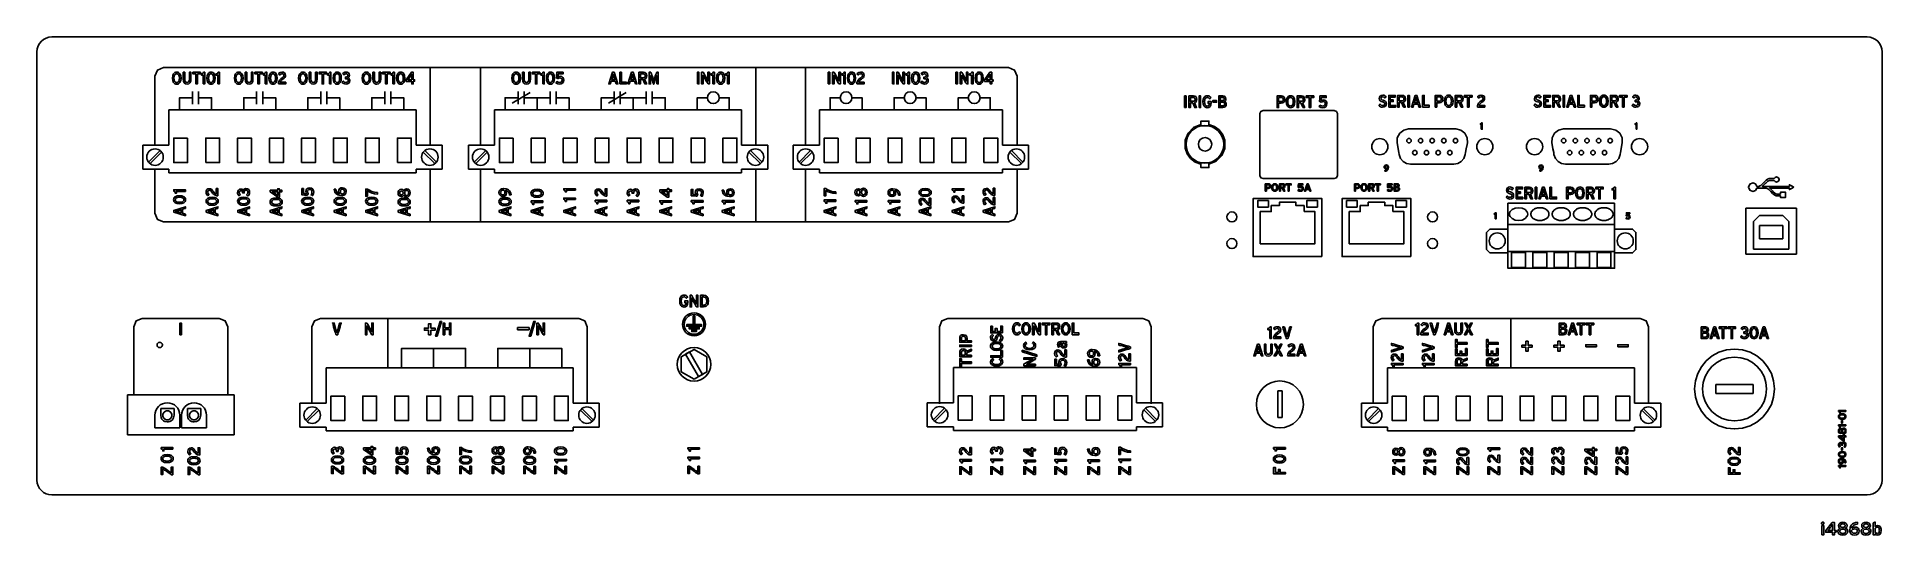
# Model space of a CAD drawing. Extents: x 0.2 to 17.5, y 0.3 to 5.
import ezdxf

# ---------------------------------------------------------------- set-up
doc = ezdxf.new("R2010")
doc.units = 0
doc.header["$MEASUREMENT"] = 0
doc.layers.get('0').update_dxf_attribs({"linetype": 'CONTINUOUS'})
doc.layers.add('DWG', color=7, linetype='CONTINUOUS')

msp = doc.modelspace()

# ---------------------------------------------------------------- linework, layer by layer
at = {"color": 7}
for p, q in [((0.165, 0.827), (0.165, 4.842)), ((0.326, 4.983), (0.306, 4.983)), ((0.386, 4.983), (0.326, 4.983)), ((0.386, 4.983), (17.235, 4.983)), ((17.235, 4.983), (17.295, 4.983)), ((17.295, 4.983), (17.316, 4.983)), ((17.455, 0.827), (17.455, 4.842)), ((3.851, 3.968), (3.851, 4.695)), ((4.321, 3.968), (4.321, 4.695)), ((6.901, 3.968), (6.901, 4.695)), ((7.366, 3.968), (7.366, 4.695)), ((1.625, 4.35), (1.625, 4.47)), ((1.681, 4.47), (1.681, 4.35)), ((2.224, 4.35), (2.224, 4.47)), ((2.281, 4.47), (2.281, 4.35)), ((2.825, 4.35), (2.825, 4.47)), ((2.881, 4.47), (2.881, 4.35)), ((3.425, 4.35), (3.425, 4.47)), ((3.481, 4.47), (3.481, 4.35)), ((4.786, 4.46), (4.619, 4.36)), ((4.674, 4.35), (4.674, 4.47)), ((4.731, 4.47), (4.731, 4.35)), ((4.852, 4.412), (4.731, 4.412)), ((4.974, 4.35), (4.974, 4.47)), ((5.031, 4.47), (5.031, 4.35)), ((5.686, 4.46), (5.52, 4.36)), ((5.575, 4.35), (5.575, 4.47)), ((5.631, 4.47), (5.631, 4.35)), ((5.753, 4.412), (5.631, 4.412)), ((5.874, 4.35), (5.874, 4.47)), ((5.931, 4.47), (5.931, 4.35)), ((3.718, 4.298), (1.403, 4.298)), ((1.403, 3.968), (1.403, 4.298)), ((3.718, 3.968), (3.718, 4.298)), ((6.769, 4.298), (4.454, 4.298)), ((4.454, 3.968), (4.454, 4.298)), ((6.769, 3.968), (6.769, 4.298)), ((9.214, 4.298), (7.498, 4.298)), ((7.498, 3.968), (7.498, 4.298)), ((9.214, 3.968), (9.214, 4.298)), ((11.148, 4.149), (11.072, 4.149)), ((1.158, 3.968), (1.158, 3.743)), ((1.403, 3.968), (1.158, 3.968)), ((1.212, 3.808), (1.32, 3.917)), ((1.226, 3.794), (1.334, 3.903)), ((3.718, 3.968), (3.962, 3.968)), ((3.895, 3.794), (3.786, 3.903)), ((3.909, 3.808), (3.8, 3.917)), ((3.962, 3.968), (3.962, 3.743)), ((4.209, 3.968), (4.209, 3.743)), ((4.454, 3.968), (4.209, 3.968)), ((4.263, 3.808), (4.371, 3.917)), ((4.277, 3.794), (4.385, 3.903)), ((6.769, 3.968), (7.013, 3.968)), ((6.946, 3.794), (6.837, 3.903)), ((6.96, 3.808), (6.851, 3.917)), ((7.013, 3.968), (7.013, 3.743)), ((7.253, 3.968), (7.253, 3.743)), ((7.498, 3.968), (7.253, 3.968)), ((7.307, 3.808), (7.415, 3.917)), ((7.321, 3.794), (7.429, 3.903)), ((9.214, 3.968), (9.458, 3.968)), ((9.391, 3.794), (9.282, 3.903)), ((9.405, 3.808), (9.297, 3.917)), ((9.458, 3.968), (9.458, 3.743)), ((1.403, 3.743), (1.158, 3.743)), ((1.403, 3.709), (1.403, 3.743)), ((1.403, 3.709), (3.718, 3.709)), ((3.718, 3.709), (3.718, 3.743)), ((3.718, 3.743), (3.962, 3.743)), ((3.851, 3.743), (3.851, 3.248)), ((4.454, 3.743), (4.209, 3.743)), ((4.321, 3.743), (4.321, 3.248)), ((4.454, 3.709), (4.454, 3.743)), ((4.454, 3.709), (6.769, 3.709)), ((6.769, 3.709), (6.769, 3.743)), ((6.769, 3.743), (7.013, 3.743)), ((6.901, 3.743), (6.901, 3.248)), ((7.498, 3.743), (7.253, 3.743)), ((7.366, 3.743), (7.366, 3.248)), ((7.498, 3.709), (7.498, 3.743)), ((7.498, 3.709), (9.214, 3.709)), ((9.214, 3.709), (9.214, 3.743)), ((9.214, 3.743), (9.458, 3.743)), ((11.072, 3.802), (11.148, 3.802)), ((11.072, 3.802), (11.148, 3.802)), ((16.178, 3.376), (16.178, 2.945)), ((16.654, 3.376), (16.178, 3.376)), ((16.306, 3.308), (16.249, 3.251)), ((16.526, 3.308), (16.306, 3.308)), ((16.583, 3.251), (16.526, 3.308)), ((16.654, 2.945), (16.654, 3.376)), ((13.949, 3.222), (14.949, 3.222)), ((13.949, 3.181), (13.949, 2.956)), ((14.949, 3.181), (14.949, 2.956)), ((16.249, 3.251), (16.249, 2.993)), ((16.306, 3.213), (16.306, 3.088)), ((16.526, 3.213), (16.306, 3.213)), ((16.526, 3.088), (16.526, 3.213)), ((16.583, 2.993), (16.583, 3.251)), ((13.949, 2.97), (14.949, 2.97)), ((14.114, 2.961), (13.984, 2.961)), ((13.984, 2.961), (13.984, 2.82)), ((14.114, 2.82), (14.114, 2.961)), ((14.314, 2.961), (14.184, 2.961)), ((14.184, 2.961), (14.184, 2.82)), ((14.314, 2.82), (14.314, 2.961)), ((14.514, 2.961), (14.384, 2.961)), ((14.384, 2.961), (14.384, 2.82)), ((14.514, 2.82), (14.514, 2.961)), ((14.714, 2.961), (14.584, 2.961)), ((14.584, 2.961), (14.584, 2.82)), ((14.714, 2.82), (14.714, 2.961)), ((14.914, 2.961), (14.784, 2.961)), ((14.784, 2.961), (14.784, 2.82)), ((14.914, 2.82), (14.914, 2.961)), ((16.178, 2.945), (16.654, 2.945)), ((16.249, 2.993), (16.583, 2.993)), ((16.306, 3.088), (16.526, 3.088)), ((13.984, 2.82), (14.114, 2.82)), ((14.184, 2.82), (14.314, 2.82)), ((14.384, 2.82), (14.514, 2.82)), ((14.584, 2.82), (14.714, 2.82)), ((14.784, 2.82), (14.914, 2.82)), ((3.453, 1.878), (3.453, 2.343)), ((13.975, 1.878), (13.975, 2.343)), ((3.883, 2.061), (3.883, 1.878)), ((4.783, 2.061), (4.783, 1.878)), ((5.19, 1.878), (2.875, 1.878)), ((2.875, 1.548), (2.875, 1.878)), ((5.19, 1.548), (5.19, 1.878)), ((10.47, 1.881), (8.753, 1.881)), ((8.753, 1.551), (8.753, 1.881)), ((10.47, 1.551), (10.47, 1.881)), ((15.136, 1.878), (12.821, 1.878)), ((12.821, 1.548), (12.821, 1.878)), ((15.136, 1.548), (15.136, 1.878)), ((2.013, 1.625), (1.013, 1.625)), ((1.013, 1.625), (1.013, 1.25)), ((2.013, 1.25), (2.013, 1.625)), ((11.793, 1.412), (11.793, 1.662)), ((11.793, 1.662), (11.833, 1.662)), ((11.833, 1.662), (11.833, 1.412)), ((15.898, 1.724), (16.248, 1.724)), ((15.898, 1.637), (15.898, 1.724)), ((16.248, 1.637), (15.898, 1.637)), ((16.248, 1.724), (16.248, 1.637)), ((1.271, 1.317), (1.271, 1.434)), ((1.326, 1.497), (1.451, 1.497)), ((1.326, 1.434), (1.326, 1.497)), ((1.451, 1.497), (1.451, 1.434)), ((1.506, 1.434), (1.506, 1.317)), ((1.521, 1.317), (1.521, 1.434)), ((1.576, 1.434), (1.576, 1.497)), ((1.576, 1.497), (1.701, 1.497)), ((1.701, 1.497), (1.701, 1.434)), ((1.756, 1.434), (1.756, 1.317)), ((2.63, 1.548), (2.63, 1.323)), ((2.875, 1.548), (2.63, 1.548)), ((2.684, 1.389), (2.792, 1.497)), ((2.698, 1.375), (2.806, 1.483)), ((5.19, 1.548), (5.434, 1.548)), ((5.367, 1.375), (5.258, 1.483)), ((5.381, 1.389), (5.272, 1.497)), ((5.434, 1.548), (5.434, 1.323)), ((8.509, 1.551), (8.509, 1.326)), ((8.753, 1.551), (8.509, 1.551)), ((8.563, 1.392), (8.671, 1.5)), ((8.577, 1.377), (8.685, 1.486)), ((10.47, 1.551), (10.714, 1.551)), ((10.647, 1.377), (10.538, 1.486)), ((10.661, 1.392), (10.552, 1.5)), ((10.714, 1.551), (10.714, 1.326)), ((11.833, 1.412), (11.793, 1.412)), ((12.577, 1.548), (12.577, 1.323)), ((12.821, 1.548), (12.577, 1.548)), ((12.63, 1.389), (12.738, 1.497)), ((12.644, 1.375), (12.753, 1.483)), ((15.136, 1.548), (15.381, 1.548)), ((15.313, 1.375), (15.205, 1.483)), ((15.327, 1.389), (15.218, 1.497)), ((15.381, 1.548), (15.381, 1.323)), ((1.013, 1.25), (2.013, 1.25)), ((1.506, 1.317), (1.271, 1.317)), ((1.756, 1.317), (1.521, 1.317)), ((2.875, 1.323), (2.63, 1.323)), ((2.875, 1.289), (2.875, 1.323)), ((2.875, 1.289), (5.19, 1.289)), ((5.19, 1.289), (5.19, 1.323)), ((5.19, 1.323), (5.434, 1.323)), ((8.753, 1.326), (8.509, 1.326)), ((8.753, 1.292), (8.753, 1.326)), ((8.753, 1.292), (10.47, 1.292)), ((10.47, 1.292), (10.47, 1.326)), ((10.47, 1.326), (10.714, 1.326)), ((12.821, 1.323), (12.577, 1.323)), ((12.821, 1.289), (12.821, 1.323)), ((12.821, 1.289), (15.136, 1.289)), ((15.136, 1.289), (15.136, 1.323)), ((15.136, 1.323), (15.381, 1.323)), ((0.306, 0.687), (0.326, 0.687)), ((0.386, 0.687), (0.326, 0.687)), ((17.235, 0.687), (0.386, 0.687)), ((17.295, 0.687), (17.235, 0.687)), ((17.295, 0.687), (17.316, 0.687))]:
    msp.add_line(p, q, dxfattribs=at)
for points in [[(0.306, 4.983), (0.277, 4.98), (0.251, 4.971), (0.227, 4.959), (0.207, 4.941), (0.189, 4.921), (0.176, 4.897), (0.168, 4.871), (0.165, 4.842), (0.165, 4.842)], [(17.455, 4.842), (17.453, 4.871), (17.444, 4.897), (17.432, 4.921), (17.415, 4.941), (17.394, 4.959), (17.37, 4.971), (17.344, 4.98), (17.316, 4.983), (17.316, 4.983)], [(9.351, 3.968), (9.351, 4.615), (9.327, 4.671), (9.271, 4.695), (9.182, 4.695), (8.93, 4.695), (8.033, 4.695), (6.765, 4.695), (5.311, 4.695), (3.857, 4.695), (2.588, 4.695), (1.691, 4.695), (1.44, 4.695), (1.351, 4.695), (1.294, 4.671), (1.271, 4.615), (1.271, 3.968)], [(1.476, 4.539), (1.467, 4.54), (1.459, 4.543), (1.452, 4.548), (1.446, 4.555), (1.438, 4.573), (1.435, 4.596), (1.438, 4.619), (1.446, 4.637), (1.452, 4.643), (1.459, 4.648), (1.467, 4.652), (1.476, 4.653), (1.485, 4.652), (1.493, 4.648), (1.5, 4.643), (1.506, 4.637), (1.514, 4.619), (1.517, 4.596), (1.514, 4.573), (1.506, 4.555), (1.5, 4.548), (1.493, 4.543), (1.485, 4.54), (1.476, 4.539)], [(1.476, 4.539), (1.467, 4.54), (1.459, 4.543), (1.452, 4.548), (1.446, 4.555), (1.438, 4.573), (1.435, 4.596), (1.438, 4.619), (1.446, 4.637), (1.452, 4.643), (1.459, 4.648), (1.467, 4.652), (1.476, 4.653), (1.484, 4.652), (1.492, 4.648), (1.499, 4.643), (1.505, 4.637), (1.514, 4.619), (1.516, 4.596), (1.514, 4.573), (1.505, 4.555), (1.499, 4.548), (1.492, 4.543), (1.484, 4.54), (1.476, 4.539)], [(1.476, 4.636), (1.47, 4.636), (1.465, 4.633), (1.46, 4.63), (1.456, 4.625), (1.451, 4.613), (1.45, 4.596), (1.451, 4.579), (1.456, 4.566), (1.46, 4.562), (1.465, 4.558), (1.47, 4.556), (1.476, 4.556), (1.482, 4.556), (1.487, 4.558), (1.491, 4.562), (1.495, 4.566), (1.5, 4.579), (1.502, 4.596), (1.5, 4.613), (1.495, 4.625), (1.491, 4.63), (1.487, 4.633), (1.482, 4.636), (1.476, 4.636)], [(1.476, 4.636), (1.47, 4.636), (1.464, 4.633), (1.46, 4.63), (1.456, 4.625), (1.451, 4.613), (1.45, 4.596), (1.451, 4.579), (1.456, 4.566), (1.46, 4.562), (1.464, 4.558), (1.47, 4.556), (1.476, 4.556), (1.482, 4.556), (1.487, 4.558), (1.491, 4.562), (1.495, 4.566), (1.5, 4.579), (1.502, 4.596), (1.5, 4.613), (1.495, 4.625), (1.491, 4.63), (1.487, 4.633), (1.482, 4.636), (1.476, 4.636)], [(1.572, 4.539), (1.557, 4.543), (1.545, 4.552), (1.539, 4.567), (1.536, 4.587), (1.536, 4.59), (1.536, 4.597), (1.536, 4.619), (1.536, 4.641), (1.536, 4.648), (1.536, 4.651), (1.538, 4.651), (1.543, 4.651), (1.548, 4.651), (1.551, 4.651), (1.551, 4.648), (1.551, 4.641), (1.551, 4.619), (1.551, 4.597), (1.551, 4.59), (1.551, 4.587), (1.552, 4.574), (1.556, 4.564), (1.563, 4.558), (1.573, 4.556), (1.583, 4.558), (1.589, 4.564), (1.594, 4.573), (1.595, 4.586), (1.595, 4.589), (1.595, 4.597), (1.595, 4.619), (1.595, 4.641), (1.595, 4.648), (1.595, 4.651), (1.597, 4.651), (1.602, 4.651), (1.607, 4.651), (1.609, 4.651), (1.609, 4.648), (1.609, 4.641), (1.609, 4.619), (1.609, 4.597), (1.609, 4.59), (1.609, 4.587), (1.607, 4.566), (1.6, 4.551), (1.588, 4.542), (1.572, 4.539)], [(1.572, 4.539), (1.557, 4.543), (1.545, 4.552), (1.538, 4.567), (1.536, 4.587), (1.536, 4.59), (1.536, 4.597), (1.536, 4.619), (1.536, 4.641), (1.536, 4.648), (1.536, 4.651), (1.538, 4.651), (1.543, 4.651), (1.548, 4.651), (1.55, 4.651), (1.55, 4.648), (1.55, 4.641), (1.55, 4.619), (1.55, 4.597), (1.55, 4.59), (1.55, 4.587), (1.552, 4.574), (1.556, 4.564), (1.563, 4.558), (1.573, 4.556), (1.582, 4.558), (1.589, 4.564), (1.593, 4.573), (1.595, 4.586), (1.595, 4.589), (1.595, 4.597), (1.595, 4.619), (1.595, 4.641), (1.595, 4.648), (1.595, 4.651), (1.597, 4.651), (1.602, 4.651), (1.607, 4.651), (1.609, 4.651), (1.609, 4.648), (1.609, 4.641), (1.609, 4.619), (1.609, 4.597), (1.609, 4.59), (1.609, 4.587), (1.607, 4.566), (1.6, 4.551), (1.588, 4.542), (1.572, 4.539)], [(1.724, 4.541), (1.724, 4.545), (1.724, 4.554), (1.724, 4.568), (1.724, 4.583), (1.724, 4.599), (1.724, 4.612), (1.724, 4.621), (1.724, 4.625), (1.721, 4.625), (1.716, 4.625), (1.71, 4.625), (1.707, 4.625), (1.707, 4.627), (1.707, 4.631), (1.707, 4.635), (1.707, 4.637), (1.72, 4.64), (1.724, 4.645), (1.727, 4.651), (1.729, 4.651), (1.733, 4.651), (1.737, 4.651), (1.738, 4.651), (1.738, 4.65), (1.738, 4.646), (1.738, 4.634), (1.738, 4.616), (1.738, 4.596), (1.738, 4.576), (1.738, 4.558), (1.738, 4.546), (1.738, 4.542), (1.738, 4.541), (1.736, 4.541), (1.731, 4.541), (1.726, 4.541), (1.724, 4.541)], [(1.724, 4.541), (1.724, 4.545), (1.724, 4.554), (1.724, 4.568), (1.724, 4.583), (1.724, 4.599), (1.724, 4.612), (1.724, 4.621), (1.724, 4.625), (1.721, 4.625), (1.715, 4.625), (1.71, 4.625), (1.707, 4.625), (1.707, 4.627), (1.707, 4.631), (1.707, 4.635), (1.707, 4.637), (1.72, 4.64), (1.724, 4.645), (1.727, 4.651), (1.728, 4.651), (1.732, 4.651), (1.736, 4.651), (1.738, 4.651), (1.738, 4.65), (1.738, 4.646), (1.738, 4.634), (1.738, 4.616), (1.738, 4.596), (1.738, 4.576), (1.738, 4.558), (1.738, 4.546), (1.738, 4.542), (1.738, 4.541), (1.736, 4.541), (1.731, 4.541), (1.726, 4.541), (1.724, 4.541)], [(1.797, 4.539), (1.788, 4.54), (1.78, 4.543), (1.774, 4.548), (1.769, 4.555), (1.761, 4.573), (1.759, 4.596), (1.761, 4.619), (1.769, 4.637), (1.774, 4.643), (1.781, 4.648), (1.788, 4.652), (1.797, 4.653), (1.806, 4.652), (1.813, 4.648), (1.82, 4.644), (1.825, 4.637), (1.832, 4.619), (1.835, 4.596), (1.832, 4.573), (1.825, 4.555), (1.82, 4.548), (1.813, 4.543), (1.806, 4.54), (1.797, 4.539)], [(1.797, 4.539), (1.788, 4.54), (1.78, 4.543), (1.774, 4.548), (1.768, 4.555), (1.761, 4.573), (1.759, 4.596), (1.761, 4.619), (1.769, 4.637), (1.774, 4.643), (1.78, 4.648), (1.788, 4.652), (1.797, 4.653), (1.806, 4.652), (1.813, 4.648), (1.82, 4.644), (1.825, 4.637), (1.832, 4.619), (1.835, 4.596), (1.832, 4.573), (1.825, 4.555), (1.82, 4.548), (1.813, 4.543), (1.805, 4.54), (1.797, 4.539)], [(1.797, 4.637), (1.791, 4.636), (1.786, 4.634), (1.782, 4.63), (1.779, 4.625), (1.775, 4.612), (1.773, 4.596), (1.775, 4.58), (1.779, 4.567), (1.782, 4.562), (1.786, 4.558), (1.791, 4.556), (1.797, 4.555), (1.803, 4.556), (1.808, 4.558), (1.812, 4.562), (1.815, 4.567), (1.819, 4.58), (1.82, 4.596), (1.819, 4.612), (1.815, 4.625), (1.811, 4.63), (1.807, 4.634), (1.802, 4.636), (1.797, 4.637)], [(1.797, 4.637), (1.791, 4.636), (1.786, 4.634), (1.782, 4.63), (1.779, 4.625), (1.775, 4.612), (1.774, 4.596), (1.775, 4.58), (1.779, 4.567), (1.782, 4.562), (1.786, 4.558), (1.791, 4.556), (1.797, 4.555), (1.803, 4.556), (1.808, 4.558), (1.812, 4.562), (1.815, 4.567), (1.819, 4.58), (1.82, 4.596), (1.819, 4.612), (1.815, 4.625), (1.812, 4.63), (1.808, 4.634), (1.803, 4.636), (1.797, 4.637)], [(1.862, 4.541), (1.862, 4.545), (1.862, 4.554), (1.862, 4.568), (1.862, 4.583), (1.862, 4.599), (1.862, 4.612), (1.862, 4.621), (1.862, 4.625), (1.859, 4.625), (1.854, 4.625), (1.848, 4.625), (1.845, 4.625), (1.845, 4.627), (1.845, 4.631), (1.845, 4.635), (1.845, 4.637), (1.858, 4.64), (1.862, 4.645), (1.865, 4.651), (1.867, 4.651), (1.871, 4.651), (1.875, 4.651), (1.876, 4.651), (1.876, 4.65), (1.876, 4.646), (1.876, 4.634), (1.876, 4.616), (1.876, 4.596), (1.876, 4.576), (1.876, 4.558), (1.876, 4.546), (1.876, 4.542), (1.876, 4.541), (1.874, 4.541), (1.869, 4.541), (1.864, 4.541), (1.862, 4.541)], [(1.862, 4.541), (1.862, 4.545), (1.862, 4.554), (1.862, 4.568), (1.862, 4.583), (1.862, 4.599), (1.862, 4.612), (1.862, 4.621), (1.862, 4.625), (1.859, 4.625), (1.853, 4.625), (1.847, 4.625), (1.845, 4.625), (1.845, 4.627), (1.845, 4.631), (1.845, 4.635), (1.845, 4.637), (1.858, 4.64), (1.862, 4.645), (1.865, 4.651), (1.866, 4.651), (1.87, 4.651), (1.874, 4.651), (1.876, 4.651), (1.876, 4.65), (1.876, 4.646), (1.876, 4.634), (1.876, 4.616), (1.876, 4.596), (1.876, 4.576), (1.876, 4.558), (1.876, 4.546), (1.876, 4.542), (1.876, 4.541), (1.874, 4.541), (1.869, 4.541), (1.864, 4.541), (1.862, 4.541)], [(2.057, 4.539), (2.048, 4.54), (2.04, 4.543), (2.033, 4.548), (2.027, 4.555), (2.019, 4.573), (2.016, 4.596), (2.019, 4.619), (2.027, 4.637), (2.033, 4.643), (2.04, 4.648), (2.048, 4.652), (2.057, 4.653), (2.066, 4.652), (2.074, 4.648), (2.081, 4.643), (2.086, 4.637), (2.095, 4.619), (2.098, 4.596), (2.095, 4.573), (2.086, 4.555), (2.081, 4.548), (2.074, 4.543), (2.066, 4.54), (2.057, 4.539)], [(2.057, 4.636), (2.051, 4.636), (2.046, 4.633), (2.041, 4.63), (2.037, 4.625), (2.032, 4.613), (2.031, 4.596), (2.032, 4.579), (2.037, 4.566), (2.041, 4.562), (2.046, 4.558), (2.051, 4.556), (2.057, 4.556), (2.063, 4.556), (2.068, 4.558), (2.072, 4.562), (2.076, 4.566), (2.081, 4.579), (2.083, 4.596), (2.081, 4.613), (2.076, 4.625), (2.072, 4.63), (2.068, 4.633), (2.063, 4.636), (2.057, 4.636)], [(2.153, 4.539), (2.138, 4.543), (2.126, 4.552), (2.12, 4.567), (2.117, 4.587), (2.117, 4.59), (2.117, 4.597), (2.117, 4.619), (2.117, 4.641), (2.117, 4.648), (2.117, 4.651), (2.119, 4.651), (2.124, 4.651), (2.129, 4.651), (2.132, 4.651), (2.132, 4.648), (2.132, 4.641), (2.132, 4.619), (2.132, 4.597), (2.132, 4.59), (2.132, 4.587), (2.133, 4.574), (2.137, 4.564), (2.144, 4.558), (2.154, 4.556), (2.164, 4.558), (2.17, 4.564), (2.175, 4.573), (2.176, 4.586), (2.176, 4.589), (2.176, 4.597), (2.176, 4.619), (2.176, 4.641), (2.176, 4.648), (2.176, 4.651), (2.178, 4.651), (2.183, 4.651), (2.188, 4.651), (2.19, 4.651), (2.19, 4.648), (2.19, 4.641), (2.19, 4.619), (2.19, 4.597), (2.19, 4.59), (2.19, 4.587), (2.188, 4.566), (2.181, 4.551), (2.169, 4.542), (2.153, 4.539)], [(2.305, 4.541), (2.305, 4.545), (2.305, 4.554), (2.305, 4.568), (2.305, 4.583), (2.305, 4.599), (2.305, 4.612), (2.305, 4.621), (2.305, 4.625), (2.302, 4.625), (2.297, 4.625), (2.291, 4.625), (2.288, 4.625), (2.288, 4.627), (2.288, 4.631), (2.288, 4.635), (2.288, 4.637), (2.301, 4.64), (2.305, 4.645), (2.308, 4.651), (2.31, 4.651), (2.314, 4.651), (2.318, 4.651), (2.32, 4.651), (2.32, 4.65), (2.32, 4.646), (2.32, 4.634), (2.32, 4.616), (2.32, 4.596), (2.32, 4.576), (2.32, 4.558), (2.32, 4.546), (2.32, 4.542), (2.32, 4.541), (2.317, 4.541), (2.312, 4.541), (2.307, 4.541), (2.305, 4.541)], [(2.378, 4.539), (2.369, 4.54), (2.361, 4.543), (2.355, 4.548), (2.35, 4.555), (2.342, 4.573), (2.34, 4.596), (2.342, 4.619), (2.35, 4.637), (2.355, 4.643), (2.362, 4.648), (2.369, 4.652), (2.378, 4.653), (2.387, 4.652), (2.394, 4.648), (2.401, 4.644), (2.406, 4.637), (2.413, 4.619), (2.416, 4.596), (2.413, 4.573), (2.406, 4.555), (2.401, 4.548), (2.394, 4.543), (2.387, 4.54), (2.378, 4.539)], [(2.378, 4.637), (2.372, 4.636), (2.367, 4.634), (2.363, 4.63), (2.36, 4.625), (2.356, 4.612), (2.355, 4.596), (2.356, 4.58), (2.36, 4.567), (2.363, 4.562), (2.367, 4.558), (2.372, 4.556), (2.378, 4.555), (2.384, 4.556), (2.389, 4.558), (2.393, 4.562), (2.396, 4.567), (2.4, 4.58), (2.401, 4.596), (2.4, 4.612), (2.396, 4.625), (2.393, 4.63), (2.389, 4.634), (2.384, 4.636), (2.378, 4.637)], [(2.428, 4.541), (2.429, 4.552), (2.431, 4.562), (2.439, 4.578), (2.451, 4.59), (2.464, 4.6), (2.473, 4.606), (2.477, 4.611), (2.481, 4.622), (2.48, 4.628), (2.476, 4.632), (2.471, 4.635), (2.462, 4.636), (2.45, 4.633), (2.439, 4.625), (2.438, 4.627), (2.435, 4.631), (2.431, 4.636), (2.43, 4.638), (2.445, 4.649), (2.463, 4.653), (2.476, 4.651), (2.487, 4.645), (2.493, 4.636), (2.495, 4.623), (2.494, 4.612), (2.49, 4.603), (2.482, 4.595), (2.471, 4.587), (2.46, 4.579), (2.452, 4.571), (2.448, 4.564), (2.445, 4.557), (2.448, 4.557), (2.453, 4.557), (2.471, 4.557), (2.489, 4.557), (2.494, 4.557), (2.497, 4.557), (2.497, 4.554), (2.497, 4.549), (2.497, 4.544), (2.497, 4.541), (2.494, 4.541), (2.486, 4.541), (2.462, 4.541), (2.438, 4.541), (2.43, 4.541), (2.428, 4.541)], [(2.658, 4.539), (2.649, 4.54), (2.641, 4.543), (2.634, 4.548), (2.628, 4.555), (2.62, 4.573), (2.617, 4.596), (2.62, 4.619), (2.628, 4.637), (2.634, 4.643), (2.641, 4.648), (2.649, 4.652), (2.658, 4.653), (2.667, 4.652), (2.675, 4.648), (2.682, 4.643), (2.688, 4.637), (2.696, 4.619), (2.699, 4.596), (2.696, 4.573), (2.688, 4.555), (2.682, 4.548), (2.675, 4.543), (2.667, 4.54), (2.658, 4.539)], [(2.658, 4.636), (2.652, 4.636), (2.647, 4.633), (2.642, 4.63), (2.639, 4.625), (2.634, 4.613), (2.632, 4.596), (2.634, 4.579), (2.639, 4.566), (2.642, 4.562), (2.647, 4.558), (2.652, 4.556), (2.658, 4.556), (2.664, 4.556), (2.669, 4.558), (2.674, 4.562), (2.677, 4.566), (2.682, 4.579), (2.684, 4.596), (2.682, 4.613), (2.677, 4.625), (2.674, 4.63), (2.669, 4.633), (2.664, 4.636), (2.658, 4.636)], [(2.755, 4.539), (2.739, 4.543), (2.728, 4.552), (2.721, 4.567), (2.718, 4.587), (2.718, 4.59), (2.718, 4.597), (2.718, 4.619), (2.718, 4.641), (2.718, 4.648), (2.718, 4.651), (2.721, 4.651), (2.726, 4.651), (2.731, 4.651), (2.733, 4.651), (2.733, 4.648), (2.733, 4.641), (2.733, 4.619), (2.733, 4.597), (2.733, 4.59), (2.733, 4.587), (2.734, 4.574), (2.738, 4.564), (2.745, 4.558), (2.755, 4.556), (2.765, 4.558), (2.772, 4.564), (2.776, 4.573), (2.777, 4.586), (2.777, 4.589), (2.777, 4.597), (2.777, 4.619), (2.777, 4.641), (2.777, 4.648), (2.777, 4.651), (2.779, 4.651), (2.784, 4.651), (2.789, 4.651), (2.792, 4.651), (2.792, 4.648), (2.792, 4.641), (2.792, 4.619), (2.792, 4.597), (2.792, 4.59), (2.792, 4.587), (2.789, 4.566), (2.782, 4.551), (2.77, 4.542), (2.755, 4.539)], [(2.906, 4.541), (2.906, 4.545), (2.906, 4.554), (2.906, 4.568), (2.906, 4.583), (2.906, 4.599), (2.906, 4.612), (2.906, 4.621), (2.906, 4.625), (2.904, 4.625), (2.898, 4.625), (2.892, 4.625), (2.889, 4.625), (2.889, 4.627), (2.889, 4.631), (2.889, 4.635), (2.889, 4.637), (2.902, 4.64), (2.907, 4.645), (2.909, 4.651), (2.911, 4.651), (2.915, 4.651), (2.919, 4.651), (2.921, 4.651), (2.921, 4.65), (2.921, 4.646), (2.921, 4.634), (2.921, 4.616), (2.921, 4.596), (2.921, 4.576), (2.921, 4.558), (2.921, 4.546), (2.921, 4.542), (2.921, 4.541), (2.919, 4.541), (2.914, 4.541), (2.909, 4.541), (2.906, 4.541)], [(2.979, 4.539), (2.97, 4.54), (2.963, 4.543), (2.956, 4.548), (2.951, 4.555), (2.944, 4.573), (2.941, 4.596), (2.944, 4.619), (2.951, 4.637), (2.956, 4.643), (2.963, 4.648), (2.971, 4.652), (2.979, 4.653), (2.988, 4.652), (2.996, 4.648), (3.002, 4.644), (3.007, 4.637), (3.015, 4.619), (3.017, 4.596), (3.015, 4.573), (3.007, 4.555), (3.002, 4.548), (2.995, 4.543), (2.988, 4.54), (2.979, 4.539)], [(2.979, 4.637), (2.973, 4.636), (2.968, 4.634), (2.964, 4.63), (2.961, 4.625), (2.957, 4.612), (2.956, 4.596), (2.957, 4.58), (2.961, 4.567), (2.965, 4.562), (2.969, 4.558), (2.974, 4.556), (2.979, 4.555), (2.985, 4.556), (2.99, 4.558), (2.994, 4.562), (2.997, 4.567), (3.001, 4.58), (3.002, 4.596), (3.001, 4.612), (2.997, 4.625), (2.994, 4.63), (2.99, 4.634), (2.985, 4.636), (2.979, 4.637)], [(3.062, 4.539), (3.051, 4.541), (3.042, 4.544), (3.033, 4.55), (3.027, 4.558), (3.029, 4.559), (3.032, 4.563), (3.036, 4.566), (3.038, 4.568), (3.049, 4.559), (3.062, 4.556), (3.071, 4.557), (3.078, 4.56), (3.081, 4.566), (3.083, 4.574), (3.081, 4.581), (3.078, 4.586), (3.072, 4.589), (3.065, 4.59), (3.056, 4.59), (3.056, 4.593), (3.056, 4.598), (3.056, 4.604), (3.056, 4.606), (3.065, 4.606), (3.071, 4.607), (3.075, 4.611), (3.078, 4.615), (3.079, 4.621), (3.078, 4.626), (3.075, 4.631), (3.069, 4.635), (3.06, 4.636), (3.05, 4.634), (3.042, 4.626), (3.04, 4.628), (3.036, 4.632), (3.032, 4.636), (3.031, 4.638), (3.044, 4.649), (3.052, 4.652), (3.061, 4.653), (3.074, 4.651), (3.084, 4.645), (3.091, 4.636), (3.094, 4.623), (3.093, 4.614), (3.09, 4.607), (3.082, 4.599), (3.088, 4.596), (3.093, 4.59), (3.096, 4.583), (3.098, 4.574), (3.095, 4.559), (3.088, 4.548), (3.077, 4.542), (3.062, 4.539)], [(3.253, 4.539), (3.244, 4.54), (3.236, 4.543), (3.229, 4.548), (3.224, 4.555), (3.216, 4.573), (3.213, 4.596), (3.216, 4.619), (3.224, 4.637), (3.229, 4.643), (3.236, 4.648), (3.244, 4.652), (3.253, 4.653), (3.262, 4.652), (3.27, 4.648), (3.277, 4.643), (3.283, 4.637), (3.291, 4.619), (3.294, 4.596), (3.291, 4.573), (3.283, 4.555), (3.277, 4.548), (3.27, 4.543), (3.262, 4.54), (3.253, 4.539)], [(3.253, 4.636), (3.247, 4.636), (3.242, 4.633), (3.238, 4.63), (3.234, 4.625), (3.229, 4.613), (3.227, 4.596), (3.229, 4.579), (3.234, 4.566), (3.238, 4.562), (3.242, 4.558), (3.247, 4.556), (3.253, 4.556), (3.259, 4.556), (3.264, 4.558), (3.269, 4.562), (3.273, 4.566), (3.278, 4.579), (3.279, 4.596), (3.278, 4.613), (3.273, 4.625), (3.269, 4.63), (3.264, 4.633), (3.259, 4.636), (3.253, 4.636)], [(3.35, 4.539), (3.342, 4.54), (3.334, 4.543), (3.323, 4.552), (3.316, 4.567), (3.314, 4.587), (3.314, 4.59), (3.314, 4.597), (3.314, 4.619), (3.314, 4.641), (3.314, 4.648), (3.314, 4.651), (3.316, 4.651), (3.321, 4.651), (3.326, 4.651), (3.328, 4.651), (3.328, 4.648), (3.328, 4.641), (3.328, 4.619), (3.328, 4.597), (3.328, 4.59), (3.328, 4.587), (3.33, 4.574), (3.334, 4.564), (3.341, 4.558), (3.35, 4.556), (3.36, 4.558), (3.367, 4.564), (3.371, 4.573), (3.372, 4.586), (3.372, 4.589), (3.372, 4.597), (3.372, 4.619), (3.372, 4.641), (3.372, 4.648), (3.372, 4.651), (3.375, 4.651), (3.38, 4.651), (3.385, 4.651), (3.387, 4.651), (3.387, 4.648), (3.387, 4.641), (3.387, 4.619), (3.387, 4.597), (3.387, 4.59), (3.387, 4.587), (3.384, 4.566), (3.377, 4.551), (3.366, 4.542), (3.35, 4.539)], [(3.502, 4.541), (3.502, 4.545), (3.502, 4.554), (3.502, 4.568), (3.502, 4.583), (3.502, 4.599), (3.502, 4.612), (3.502, 4.621), (3.502, 4.625), (3.499, 4.625), (3.493, 4.625), (3.487, 4.625), (3.485, 4.625), (3.485, 4.627), (3.485, 4.631), (3.485, 4.635), (3.485, 4.637), (3.498, 4.64), (3.502, 4.645), (3.504, 4.651), (3.506, 4.651), (3.51, 4.651), (3.514, 4.651), (3.516, 4.651), (3.516, 4.65), (3.516, 4.646), (3.516, 4.634), (3.516, 4.616), (3.516, 4.596), (3.516, 4.576), (3.516, 4.558), (3.516, 4.546), (3.516, 4.542), (3.516, 4.541), (3.514, 4.541), (3.509, 4.541), (3.504, 4.541), (3.502, 4.541)], [(3.574, 4.539), (3.566, 4.54), (3.558, 4.543), (3.551, 4.548), (3.546, 4.555), (3.539, 4.573), (3.536, 4.596), (3.539, 4.619), (3.546, 4.637), (3.552, 4.643), (3.558, 4.648), (3.566, 4.652), (3.575, 4.653), (3.583, 4.652), (3.591, 4.648), (3.597, 4.644), (3.603, 4.637), (3.61, 4.619), (3.612, 4.596), (3.61, 4.573), (3.603, 4.555), (3.597, 4.548), (3.591, 4.543), (3.583, 4.54), (3.574, 4.539)], [(3.574, 4.637), (3.568, 4.636), (3.564, 4.634), (3.56, 4.63), (3.556, 4.625), (3.552, 4.612), (3.551, 4.596), (3.552, 4.58), (3.557, 4.567), (3.56, 4.562), (3.564, 4.558), (3.569, 4.556), (3.575, 4.555), (3.58, 4.556), (3.585, 4.558), (3.589, 4.562), (3.593, 4.567), (3.597, 4.58), (3.598, 4.596), (3.597, 4.612), (3.592, 4.625), (3.589, 4.63), (3.585, 4.634), (3.58, 4.636), (3.574, 4.637)], [(3.669, 4.619), (3.669, 4.618), (3.666, 4.615), (3.66, 4.606), (3.654, 4.596), (3.652, 4.593), (3.651, 4.592), (3.646, 4.586), (3.642, 4.58), (3.645, 4.58), (3.649, 4.58), (3.657, 4.58), (3.658, 4.58), (3.66, 4.58), (3.667, 4.58), (3.674, 4.58), (3.677, 4.58), (3.678, 4.58), (3.678, 4.582), (3.678, 4.585), (3.678, 4.596), (3.678, 4.607), (3.678, 4.611), (3.678, 4.612), (3.678, 4.623), (3.678, 4.628), (3.678, 4.632), (3.674, 4.626), (3.669, 4.619)], [(4.656, 4.539), (4.647, 4.54), (4.639, 4.543), (4.632, 4.548), (4.626, 4.555), (4.618, 4.573), (4.615, 4.596), (4.618, 4.619), (4.626, 4.637), (4.632, 4.643), (4.639, 4.648), (4.647, 4.652), (4.656, 4.653), (4.665, 4.652), (4.673, 4.648), (4.68, 4.643), (4.686, 4.637), (4.694, 4.619), (4.697, 4.596), (4.694, 4.573), (4.686, 4.555), (4.68, 4.548), (4.673, 4.543), (4.665, 4.54), (4.656, 4.539)], [(4.656, 4.636), (4.65, 4.636), (4.645, 4.633), (4.641, 4.63), (4.637, 4.625), (4.632, 4.613), (4.63, 4.596), (4.632, 4.579), (4.637, 4.566), (4.641, 4.562), (4.645, 4.558), (4.65, 4.556), (4.656, 4.556), (4.662, 4.556), (4.667, 4.558), (4.672, 4.562), (4.675, 4.566), (4.681, 4.579), (4.682, 4.596), (4.681, 4.613), (4.675, 4.625), (4.672, 4.63), (4.667, 4.633), (4.662, 4.636), (4.656, 4.636)], [(4.753, 4.539), (4.737, 4.543), (4.726, 4.552), (4.719, 4.567), (4.717, 4.587), (4.717, 4.59), (4.717, 4.597), (4.717, 4.619), (4.717, 4.641), (4.717, 4.648), (4.717, 4.651), (4.719, 4.651), (4.724, 4.651), (4.729, 4.651), (4.731, 4.651), (4.731, 4.648), (4.731, 4.641), (4.731, 4.619), (4.731, 4.597), (4.731, 4.59), (4.731, 4.587), (4.732, 4.574), (4.737, 4.564), (4.744, 4.558), (4.753, 4.556), (4.763, 4.558), (4.77, 4.564), (4.774, 4.573), (4.775, 4.586), (4.775, 4.589), (4.775, 4.597), (4.775, 4.619), (4.775, 4.641), (4.775, 4.648), (4.775, 4.651), (4.778, 4.651), (4.783, 4.651), (4.787, 4.651), (4.79, 4.651), (4.79, 4.648), (4.79, 4.641), (4.79, 4.619), (4.79, 4.597), (4.79, 4.59), (4.79, 4.587), (4.787, 4.566), (4.78, 4.551), (4.769, 4.542), (4.753, 4.539)], [(4.905, 4.541), (4.905, 4.545), (4.905, 4.554), (4.905, 4.568), (4.905, 4.583), (4.905, 4.599), (4.905, 4.612), (4.905, 4.621), (4.905, 4.625), (4.902, 4.625), (4.896, 4.625), (4.89, 4.625), (4.888, 4.625), (4.888, 4.627), (4.888, 4.631), (4.888, 4.635), (4.888, 4.637), (4.9, 4.64), (4.905, 4.645), (4.907, 4.651), (4.909, 4.651), (4.913, 4.651), (4.917, 4.651), (4.919, 4.651), (4.919, 4.65), (4.919, 4.646), (4.919, 4.634), (4.919, 4.616), (4.919, 4.596), (4.919, 4.576), (4.919, 4.558), (4.919, 4.546), (4.919, 4.542), (4.919, 4.541), (4.917, 4.541), (4.912, 4.541), (4.907, 4.541), (4.905, 4.541)], [(4.977, 4.539), (4.968, 4.54), (4.961, 4.543), (4.954, 4.548), (4.949, 4.555), (4.942, 4.573), (4.939, 4.596), (4.942, 4.619), (4.949, 4.637), (4.955, 4.643), (4.961, 4.648), (4.969, 4.652), (4.977, 4.653), (4.986, 4.652), (4.994, 4.648), (5, 4.644), (5.006, 4.637), (5.013, 4.619), (5.015, 4.596), (5.013, 4.573), (5.005, 4.555), (5, 4.548), (4.994, 4.543), (4.986, 4.54), (4.977, 4.539)], [(4.977, 4.637), (4.971, 4.636), (4.966, 4.634), (4.962, 4.63), (4.959, 4.625), (4.955, 4.612), (4.954, 4.596), (4.955, 4.58), (4.959, 4.567), (4.963, 4.562), (4.967, 4.558), (4.972, 4.556), (4.977, 4.555), (4.983, 4.556), (4.988, 4.558), (4.992, 4.562), (4.995, 4.567), (4.999, 4.58), (5.001, 4.596), (4.999, 4.612), (4.995, 4.625), (4.992, 4.63), (4.988, 4.634), (4.983, 4.636), (4.977, 4.637)], [(5.064, 4.539), (5.046, 4.542), (5.03, 4.55), (5.031, 4.552), (5.034, 4.557), (5.036, 4.562), (5.037, 4.564), (5.05, 4.558), (5.064, 4.555), (5.074, 4.557), (5.081, 4.561), (5.085, 4.568), (5.087, 4.578), (5.086, 4.586), (5.082, 4.592), (5.075, 4.596), (5.067, 4.597), (5.057, 4.595), (5.049, 4.59), (5.046, 4.591), (5.041, 4.594), (5.036, 4.596), (5.034, 4.597), (5.034, 4.6), (5.034, 4.606), (5.035, 4.624), (5.036, 4.643), (5.037, 4.649), (5.037, 4.651), (5.039, 4.651), (5.046, 4.651), (5.066, 4.651), (5.087, 4.651), (5.093, 4.651), (5.096, 4.651), (5.096, 4.648), (5.096, 4.643), (5.096, 4.638), (5.096, 4.635), (5.094, 4.635), (5.089, 4.635), (5.073, 4.635), (5.057, 4.635), (5.052, 4.635), (5.05, 4.635), (5.05, 4.634), (5.049, 4.631), (5.049, 4.621), (5.048, 4.612), (5.048, 4.609), (5.048, 4.607), (5.057, 4.612), (5.068, 4.613), (5.083, 4.611), (5.093, 4.603), (5.099, 4.592), (5.102, 4.578), (5.099, 4.561), (5.091, 4.549), (5.079, 4.542), (5.064, 4.539)], [(5.573, 4.607), (5.569, 4.621), (5.567, 4.628), (5.566, 4.632), (5.565, 4.628), (5.563, 4.621), (5.559, 4.607), (5.559, 4.606), (5.558, 4.603), (5.555, 4.594), (5.552, 4.586), (5.551, 4.583), (5.551, 4.582), (5.552, 4.582), (5.556, 4.582), (5.566, 4.582), (5.576, 4.582), (5.58, 4.582), (5.581, 4.582), (5.58, 4.583), (5.58, 4.586), (5.577, 4.594), (5.574, 4.603), (5.574, 4.606), (5.573, 4.607)], [(5.753, 4.607), (5.749, 4.621), (5.747, 4.628), (5.745, 4.632), (5.744, 4.628), (5.742, 4.621), (5.738, 4.607), (5.738, 4.606), (5.737, 4.603), (5.735, 4.594), (5.732, 4.586), (5.731, 4.583), (5.731, 4.582), (5.732, 4.582), (5.735, 4.582), (5.746, 4.582), (5.756, 4.582), (5.759, 4.582), (5.76, 4.582), (5.76, 4.583), (5.759, 4.586), (5.757, 4.594), (5.754, 4.603), (5.753, 4.606), (5.753, 4.607)], [(5.859, 4.586), (5.86, 4.584), (5.862, 4.579), (5.869, 4.563), (5.876, 4.548), (5.878, 4.543), (5.879, 4.541), (5.876, 4.541), (5.87, 4.541), (5.865, 4.541), (5.862, 4.541), (5.861, 4.543), (5.859, 4.548), (5.853, 4.563), (5.846, 4.578), (5.844, 4.583), (5.843, 4.584), (5.84, 4.584), (5.832, 4.584), (5.825, 4.584), (5.821, 4.584), (5.821, 4.583), (5.821, 4.578), (5.821, 4.563), (5.821, 4.548), (5.821, 4.543), (5.821, 4.541), (5.819, 4.541), (5.814, 4.541), (5.809, 4.541), (5.807, 4.541), (5.807, 4.542), (5.807, 4.546), (5.807, 4.558), (5.807, 4.576), (5.807, 4.596), (5.807, 4.616), (5.807, 4.634), (5.807, 4.646), (5.807, 4.65), (5.807, 4.651), (5.809, 4.651), (5.814, 4.651), (5.828, 4.651), (5.843, 4.651), (5.848, 4.651), (5.849, 4.651), (5.861, 4.649), (5.871, 4.643), (5.878, 4.633), (5.88, 4.618), (5.879, 4.606), (5.875, 4.597), (5.868, 4.59), (5.859, 4.586)], [(5.849, 4.635), (5.848, 4.635), (5.845, 4.635), (5.835, 4.635), (5.826, 4.635), (5.823, 4.635), (5.821, 4.635), (5.821, 4.634), (5.821, 4.63), (5.821, 4.624), (5.821, 4.618), (5.821, 4.611), (5.821, 4.606), (5.821, 4.602), (5.821, 4.6), (5.823, 4.6), (5.826, 4.6), (5.835, 4.6), (5.845, 4.6), (5.848, 4.6), (5.849, 4.6), (5.856, 4.601), (5.861, 4.604), (5.864, 4.61), (5.865, 4.613), (5.866, 4.618), (5.865, 4.622), (5.864, 4.625), (5.861, 4.631), (5.856, 4.634), (5.849, 4.635)], [(5.974, 4.541), (5.974, 4.544), (5.974, 4.55), (5.974, 4.57), (5.974, 4.59), (5.974, 4.597), (5.974, 4.599), (5.974, 4.61), (5.974, 4.618), (5.972, 4.611), (5.968, 4.601), (5.967, 4.598), (5.965, 4.591), (5.957, 4.57), (5.949, 4.549), (5.946, 4.542), (5.945, 4.539), (5.944, 4.542), (5.941, 4.549), (5.933, 4.57), (5.926, 4.591), (5.923, 4.598), (5.922, 4.601), (5.918, 4.611), (5.916, 4.618), (5.916, 4.61), (5.916, 4.599), (5.916, 4.597), (5.916, 4.59), (5.916, 4.57), (5.916, 4.55), (5.916, 4.544), (5.916, 4.541), (5.914, 4.541), (5.909, 4.541), (5.905, 4.541), (5.902, 4.541), (5.902, 4.542), (5.902, 4.546), (5.902, 4.558), (5.902, 4.576), (5.902, 4.596), (5.902, 4.616), (5.902, 4.634), (5.902, 4.646), (5.902, 4.65), (5.902, 4.651), (5.905, 4.651), (5.91, 4.651), (5.915, 4.651), (5.917, 4.651), (5.918, 4.648), (5.921, 4.642), (5.928, 4.622), (5.936, 4.601), (5.938, 4.595), (5.939, 4.592), (5.946, 4.574), (5.952, 4.592), (5.953, 4.595), (5.955, 4.601), (5.963, 4.622), (5.97, 4.642), (5.972, 4.648), (5.973, 4.651), (5.976, 4.651), (5.981, 4.651), (5.986, 4.651), (5.988, 4.651), (5.988, 4.65), (5.988, 4.646), (5.988, 4.634), (5.988, 4.616), (5.988, 4.596), (5.988, 4.576), (5.988, 4.558), (5.988, 4.546), (5.988, 4.542), (5.988, 4.541), (5.986, 4.541), (5.981, 4.541), (5.977, 4.541), (5.974, 4.541)], [(6.454, 4.541), (6.452, 4.544), (6.448, 4.552), (6.434, 4.575), (6.421, 4.599), (6.417, 4.607), (6.415, 4.61), (6.408, 4.623), (6.408, 4.619), (6.408, 4.611), (6.408, 4.598), (6.408, 4.596), (6.408, 4.589), (6.408, 4.569), (6.408, 4.55), (6.408, 4.543), (6.408, 4.541), (6.406, 4.541), (6.401, 4.541), (6.397, 4.541), (6.394, 4.541), (6.394, 4.542), (6.394, 4.546), (6.394, 4.558), (6.394, 4.576), (6.394, 4.596), (6.394, 4.616), (6.394, 4.634), (6.394, 4.646), (6.394, 4.65), (6.394, 4.651), (6.397, 4.651), (6.402, 4.651), (6.407, 4.651), (6.409, 4.651), (6.411, 4.648), (6.415, 4.64), (6.427, 4.617), (6.44, 4.594), (6.444, 4.587), (6.446, 4.584), (6.45, 4.575), (6.454, 4.568), (6.454, 4.573), (6.454, 4.581), (6.453, 4.594), (6.453, 4.597), (6.453, 4.603), (6.453, 4.623), (6.453, 4.642), (6.453, 4.648), (6.453, 4.651), (6.456, 4.651), (6.46, 4.651), (6.465, 4.651), (6.467, 4.651), (6.467, 4.65), (6.467, 4.646), (6.467, 4.634), (6.467, 4.616), (6.467, 4.596), (6.467, 4.576), (6.467, 4.558), (6.467, 4.546), (6.467, 4.542), (6.467, 4.541), (6.465, 4.541), (6.46, 4.541), (6.456, 4.541), (6.454, 4.541)], [(6.5, 4.541), (6.5, 4.545), (6.5, 4.554), (6.5, 4.568), (6.5, 4.583), (6.5, 4.599), (6.5, 4.612), (6.5, 4.621), (6.5, 4.625), (6.497, 4.625), (6.491, 4.625), (6.485, 4.625), (6.483, 4.625), (6.483, 4.627), (6.483, 4.631), (6.483, 4.635), (6.483, 4.637), (6.495, 4.64), (6.5, 4.645), (6.502, 4.651), (6.504, 4.651), (6.508, 4.651), (6.512, 4.651), (6.514, 4.651), (6.514, 4.65), (6.514, 4.646), (6.514, 4.634), (6.514, 4.616), (6.514, 4.596), (6.514, 4.576), (6.514, 4.558), (6.514, 4.546), (6.514, 4.542), (6.514, 4.541), (6.512, 4.541), (6.507, 4.541), (6.502, 4.541), (6.5, 4.541)], [(6.572, 4.539), (6.563, 4.54), (6.556, 4.543), (6.549, 4.548), (6.544, 4.555), (6.537, 4.573), (6.534, 4.596), (6.537, 4.619), (6.544, 4.637), (6.55, 4.643), (6.556, 4.648), (6.564, 4.652), (6.572, 4.653), (6.581, 4.652), (6.589, 4.648), (6.595, 4.644), (6.601, 4.637), (6.608, 4.619), (6.61, 4.596), (6.608, 4.573), (6.601, 4.555), (6.595, 4.548), (6.589, 4.543), (6.581, 4.54), (6.572, 4.539)], [(6.572, 4.637), (6.566, 4.636), (6.562, 4.634), (6.558, 4.63), (6.554, 4.625), (6.55, 4.612), (6.549, 4.596), (6.55, 4.58), (6.554, 4.567), (6.558, 4.562), (6.562, 4.558), (6.567, 4.556), (6.572, 4.555), (6.578, 4.556), (6.583, 4.558), (6.587, 4.562), (6.59, 4.567), (6.594, 4.58), (6.596, 4.596), (6.594, 4.612), (6.59, 4.625), (6.587, 4.63), (6.583, 4.634), (6.578, 4.636), (6.572, 4.637)], [(6.637, 4.541), (6.637, 4.545), (6.637, 4.554), (6.637, 4.568), (6.637, 4.583), (6.637, 4.599), (6.637, 4.612), (6.637, 4.621), (6.637, 4.625), (6.635, 4.625), (6.629, 4.625), (6.623, 4.625), (6.62, 4.625), (6.62, 4.627), (6.62, 4.631), (6.62, 4.635), (6.62, 4.637), (6.633, 4.64), (6.638, 4.645), (6.64, 4.651), (6.642, 4.651), (6.646, 4.651), (6.65, 4.651), (6.652, 4.651), (6.652, 4.65), (6.652, 4.646), (6.652, 4.634), (6.652, 4.616), (6.652, 4.596), (6.652, 4.576), (6.652, 4.558), (6.652, 4.546), (6.652, 4.542), (6.652, 4.541), (6.65, 4.541), (6.645, 4.541), (6.64, 4.541), (6.637, 4.541)], [(7.68, 4.541), (7.678, 4.544), (7.674, 4.552), (7.661, 4.575), (7.648, 4.599), (7.643, 4.607), (7.642, 4.61), (7.634, 4.623), (7.635, 4.619), (7.635, 4.611), (7.635, 4.598), (7.635, 4.596), (7.635, 4.589), (7.635, 4.569), (7.635, 4.55), (7.635, 4.543), (7.635, 4.541), (7.632, 4.541), (7.628, 4.541), (7.623, 4.541), (7.621, 4.541), (7.621, 4.542), (7.621, 4.546), (7.621, 4.558), (7.621, 4.576), (7.621, 4.596), (7.621, 4.616), (7.621, 4.634), (7.621, 4.646), (7.621, 4.65), (7.621, 4.651), (7.623, 4.651), (7.628, 4.651), (7.633, 4.651), (7.635, 4.651), (7.637, 4.648), (7.641, 4.64), (7.654, 4.617), (7.666, 4.594), (7.67, 4.587), (7.672, 4.584), (7.676, 4.575), (7.68, 4.568), (7.68, 4.573), (7.68, 4.581), (7.68, 4.594), (7.68, 4.597), (7.68, 4.603), (7.68, 4.623), (7.68, 4.642), (7.68, 4.648), (7.68, 4.651), (7.682, 4.651), (7.687, 4.651), (7.691, 4.651), (7.694, 4.651), (7.694, 4.65), (7.694, 4.646), (7.694, 4.634), (7.694, 4.616), (7.694, 4.596), (7.694, 4.576), (7.694, 4.558), (7.694, 4.546), (7.694, 4.542), (7.694, 4.541), (7.692, 4.541), (7.687, 4.541), (7.682, 4.541), (7.68, 4.541)], [(7.726, 4.541), (7.726, 4.545), (7.726, 4.554), (7.726, 4.568), (7.726, 4.583), (7.726, 4.599), (7.726, 4.612), (7.726, 4.621), (7.726, 4.625), (7.723, 4.625), (7.717, 4.625), (7.711, 4.625), (7.709, 4.625), (7.709, 4.627), (7.709, 4.631), (7.709, 4.635), (7.709, 4.637), (7.722, 4.64), (7.726, 4.645), (7.729, 4.651), (7.73, 4.651), (7.734, 4.651), (7.738, 4.651), (7.74, 4.651), (7.74, 4.65), (7.74, 4.646), (7.74, 4.634), (7.74, 4.616), (7.74, 4.596), (7.74, 4.576), (7.74, 4.558), (7.74, 4.546), (7.74, 4.542), (7.74, 4.541), (7.738, 4.541), (7.733, 4.541), (7.728, 4.541), (7.726, 4.541)], [(7.798, 4.539), (7.79, 4.54), (7.782, 4.543), (7.776, 4.548), (7.77, 4.555), (7.763, 4.573), (7.761, 4.596), (7.763, 4.619), (7.77, 4.637), (7.776, 4.643), (7.782, 4.648), (7.79, 4.652), (7.799, 4.653), (7.808, 4.652), (7.815, 4.648), (7.822, 4.644), (7.827, 4.637), (7.834, 4.619), (7.837, 4.596), (7.834, 4.573), (7.827, 4.555), (7.821, 4.548), (7.815, 4.543), (7.807, 4.54), (7.798, 4.539)], [(7.798, 4.637), (7.793, 4.636), (7.788, 4.634), (7.784, 4.63), (7.781, 4.625), (7.776, 4.612), (7.775, 4.596), (7.777, 4.58), (7.781, 4.567), (7.784, 4.562), (7.788, 4.558), (7.793, 4.556), (7.799, 4.555), (7.805, 4.556), (7.81, 4.558), (7.814, 4.562), (7.817, 4.567), (7.821, 4.58), (7.822, 4.596), (7.821, 4.612), (7.817, 4.625), (7.813, 4.63), (7.809, 4.634), (7.804, 4.636), (7.798, 4.637)], [(7.848, 4.541), (7.849, 4.552), (7.852, 4.562), (7.86, 4.578), (7.871, 4.59), (7.885, 4.6), (7.893, 4.606), (7.898, 4.611), (7.902, 4.622), (7.9, 4.628), (7.897, 4.632), (7.891, 4.635), (7.883, 4.636), (7.871, 4.633), (7.86, 4.625), (7.858, 4.627), (7.855, 4.631), (7.852, 4.636), (7.851, 4.638), (7.866, 4.649), (7.884, 4.653), (7.897, 4.651), (7.907, 4.645), (7.914, 4.636), (7.916, 4.623), (7.915, 4.612), (7.91, 4.603), (7.903, 4.595), (7.892, 4.587), (7.881, 4.579), (7.873, 4.571), (7.869, 4.564), (7.866, 4.557), (7.868, 4.557), (7.874, 4.557), (7.892, 4.557), (7.909, 4.557), (7.915, 4.557), (7.917, 4.557), (7.917, 4.554), (7.917, 4.549), (7.917, 4.544), (7.917, 4.541), (7.914, 4.541), (7.906, 4.541), (7.883, 4.541), (7.859, 4.541), (7.851, 4.541), (7.848, 4.541)], [(8.281, 4.541), (8.279, 4.544), (8.275, 4.552), (8.262, 4.575), (8.249, 4.599), (8.244, 4.607), (8.243, 4.61), (8.236, 4.623), (8.236, 4.619), (8.236, 4.611), (8.236, 4.598), (8.236, 4.596), (8.236, 4.589), (8.236, 4.569), (8.236, 4.55), (8.236, 4.543), (8.236, 4.541), (8.234, 4.541), (8.229, 4.541), (8.224, 4.541), (8.222, 4.541), (8.222, 4.542), (8.222, 4.546), (8.222, 4.558), (8.222, 4.576), (8.222, 4.596), (8.222, 4.616), (8.222, 4.634), (8.222, 4.646), (8.222, 4.65), (8.222, 4.651), (8.224, 4.651), (8.229, 4.651), (8.234, 4.651), (8.236, 4.651), (8.238, 4.648), (8.242, 4.64), (8.255, 4.617), (8.267, 4.594), (8.271, 4.587), (8.273, 4.584), (8.277, 4.575), (8.281, 4.568), (8.281, 4.573), (8.281, 4.581), (8.281, 4.594), (8.281, 4.597), (8.281, 4.603), (8.281, 4.623), (8.281, 4.642), (8.281, 4.648), (8.281, 4.651), (8.283, 4.651), (8.288, 4.651), (8.293, 4.651), (8.295, 4.651), (8.295, 4.65), (8.295, 4.646), (8.295, 4.634), (8.295, 4.616), (8.295, 4.596), (8.295, 4.576), (8.295, 4.558), (8.295, 4.546), (8.295, 4.542), (8.295, 4.541), (8.293, 4.541), (8.288, 4.541), (8.283, 4.541), (8.281, 4.541)], [(8.327, 4.541), (8.327, 4.545), (8.327, 4.554), (8.327, 4.568), (8.327, 4.583), (8.327, 4.599), (8.327, 4.612), (8.327, 4.621), (8.327, 4.625), (8.324, 4.625), (8.318, 4.625), (8.313, 4.625), (8.31, 4.625), (8.31, 4.627), (8.31, 4.631), (8.31, 4.635), (8.31, 4.637), (8.323, 4.64), (8.327, 4.645), (8.33, 4.651), (8.331, 4.651), (8.335, 4.651), (8.339, 4.651), (8.341, 4.651), (8.341, 4.65), (8.341, 4.646), (8.341, 4.634), (8.341, 4.616), (8.341, 4.596), (8.341, 4.576), (8.341, 4.558), (8.341, 4.546), (8.341, 4.542), (8.341, 4.541), (8.339, 4.541), (8.334, 4.541), (8.329, 4.541), (8.327, 4.541)], [(8.4, 4.539), (8.391, 4.54), (8.383, 4.543), (8.377, 4.548), (8.371, 4.555), (8.364, 4.573), (8.362, 4.596), (8.364, 4.619), (8.371, 4.637), (8.377, 4.643), (8.383, 4.648), (8.391, 4.652), (8.4, 4.653), (8.409, 4.652), (8.416, 4.648), (8.423, 4.644), (8.428, 4.637), (8.435, 4.619), (8.438, 4.596), (8.435, 4.573), (8.428, 4.555), (8.423, 4.548), (8.416, 4.543), (8.408, 4.54), (8.4, 4.539)], [(8.4, 4.637), (8.394, 4.636), (8.389, 4.634), (8.385, 4.63), (8.382, 4.625), (8.378, 4.612), (8.376, 4.596), (8.378, 4.58), (8.382, 4.567), (8.385, 4.562), (8.389, 4.558), (8.394, 4.556), (8.4, 4.555), (8.406, 4.556), (8.411, 4.558), (8.415, 4.562), (8.418, 4.567), (8.422, 4.58), (8.423, 4.596), (8.422, 4.612), (8.418, 4.625), (8.414, 4.63), (8.41, 4.634), (8.405, 4.636), (8.4, 4.637)], [(8.482, 4.539), (8.472, 4.541), (8.462, 4.544), (8.454, 4.55), (8.447, 4.558), (8.449, 4.559), (8.453, 4.563), (8.457, 4.566), (8.458, 4.568), (8.469, 4.559), (8.482, 4.556), (8.492, 4.557), (8.498, 4.56), (8.502, 4.566), (8.503, 4.574), (8.502, 4.581), (8.498, 4.586), (8.493, 4.589), (8.486, 4.59), (8.477, 4.59), (8.477, 4.593), (8.477, 4.598), (8.477, 4.604), (8.477, 4.606), (8.486, 4.606), (8.491, 4.607), (8.496, 4.611), (8.498, 4.615), (8.499, 4.621), (8.498, 4.626), (8.495, 4.631), (8.49, 4.635), (8.481, 4.636), (8.471, 4.634), (8.462, 4.626), (8.46, 4.628), (8.457, 4.632), (8.453, 4.636), (8.451, 4.638), (8.465, 4.649), (8.473, 4.652), (8.481, 4.653), (8.494, 4.651), (8.504, 4.645), (8.511, 4.636), (8.514, 4.623), (8.513, 4.614), (8.511, 4.607), (8.502, 4.599), (8.509, 4.596), (8.514, 4.59), (8.517, 4.583), (8.518, 4.574), (8.516, 4.559), (8.508, 4.548), (8.497, 4.542), (8.482, 4.539)], [(8.876, 4.541), (8.875, 4.544), (8.87, 4.552), (8.857, 4.575), (8.844, 4.599), (8.84, 4.607), (8.838, 4.61), (8.831, 4.623), (8.831, 4.619), (8.831, 4.611), (8.831, 4.598), (8.831, 4.596), (8.831, 4.589), (8.831, 4.569), (8.831, 4.55), (8.831, 4.543), (8.831, 4.541), (8.829, 4.541), (8.824, 4.541), (8.819, 4.541), (8.817, 4.541), (8.817, 4.542), (8.817, 4.546), (8.817, 4.558), (8.817, 4.576), (8.817, 4.596), (8.817, 4.616), (8.817, 4.634), (8.817, 4.646), (8.817, 4.65), (8.817, 4.651), (8.819, 4.651), (8.824, 4.651), (8.829, 4.651), (8.832, 4.651), (8.833, 4.648), (8.837, 4.64), (8.85, 4.617), (8.863, 4.594), (8.867, 4.587), (8.868, 4.584), (8.873, 4.575), (8.876, 4.568), (8.876, 4.573), (8.876, 4.581), (8.876, 4.594), (8.876, 4.597), (8.876, 4.603), (8.876, 4.623), (8.876, 4.642), (8.876, 4.648), (8.876, 4.651), (8.878, 4.651), (8.883, 4.651), (8.888, 4.651), (8.89, 4.651), (8.89, 4.65), (8.89, 4.646), (8.89, 4.634), (8.89, 4.616), (8.89, 4.596), (8.89, 4.576), (8.89, 4.558), (8.89, 4.546), (8.89, 4.542), (8.89, 4.541), (8.888, 4.541), (8.883, 4.541), (8.879, 4.541), (8.876, 4.541)], [(8.922, 4.541), (8.922, 4.545), (8.922, 4.554), (8.922, 4.568), (8.922, 4.583), (8.922, 4.599), (8.922, 4.612), (8.922, 4.621), (8.922, 4.625), (8.92, 4.625), (8.914, 4.625), (8.908, 4.625), (8.905, 4.625), (8.905, 4.627), (8.905, 4.631), (8.905, 4.635), (8.905, 4.637), (8.918, 4.64), (8.923, 4.645), (8.925, 4.651), (8.927, 4.651), (8.931, 4.651), (8.935, 4.651), (8.937, 4.651), (8.937, 4.65), (8.937, 4.646), (8.937, 4.634), (8.937, 4.616), (8.937, 4.596), (8.937, 4.576), (8.937, 4.558), (8.937, 4.546), (8.937, 4.542), (8.937, 4.541), (8.934, 4.541), (8.93, 4.541), (8.925, 4.541), (8.922, 4.541)], [(8.995, 4.539), (8.986, 4.54), (8.979, 4.543), (8.972, 4.548), (8.967, 4.555), (8.96, 4.573), (8.957, 4.596), (8.96, 4.619), (8.967, 4.637), (8.972, 4.643), (8.979, 4.648), (8.986, 4.652), (8.995, 4.653), (9.004, 4.652), (9.012, 4.648), (9.018, 4.644), (9.023, 4.637), (9.03, 4.619), (9.033, 4.596), (9.03, 4.573), (9.023, 4.555), (9.018, 4.548), (9.011, 4.543), (9.004, 4.54), (8.995, 4.539)], [(8.995, 4.637), (8.989, 4.636), (8.984, 4.634), (8.98, 4.63), (8.977, 4.625), (8.973, 4.612), (8.972, 4.596), (8.973, 4.58), (8.977, 4.567), (8.98, 4.562), (8.984, 4.558), (8.989, 4.556), (8.995, 4.555), (9.001, 4.556), (9.006, 4.558), (9.01, 4.562), (9.013, 4.567), (9.017, 4.58), (9.018, 4.596), (9.017, 4.612), (9.013, 4.625), (9.01, 4.63), (9.006, 4.634), (9.001, 4.636), (8.995, 4.637)], [(9.09, 4.619), (9.089, 4.618), (9.087, 4.615), (9.081, 4.606), (9.074, 4.596), (9.072, 4.593), (9.071, 4.592), (9.067, 4.586), (9.062, 4.58), (9.065, 4.58), (9.069, 4.58), (9.078, 4.58), (9.079, 4.58), (9.081, 4.58), (9.088, 4.58), (9.095, 4.58), (9.097, 4.58), (9.098, 4.58), (9.098, 4.582), (9.098, 4.585), (9.098, 4.596), (9.098, 4.607), (9.098, 4.611), (9.098, 4.612), (9.098, 4.623), (9.099, 4.628), (9.099, 4.632), (9.095, 4.626), (9.09, 4.619)], [(1.625, 4.412), (1.503, 4.412), (1.503, 4.291)], [(1.803, 4.291), (1.803, 4.412), (1.681, 4.412)], [(2.224, 4.412), (2.103, 4.412), (2.103, 4.291)], [(2.403, 4.291), (2.403, 4.412), (2.281, 4.412)], [(2.825, 4.412), (2.703, 4.412), (2.703, 4.291)], [(3.003, 4.291), (3.003, 4.412), (2.881, 4.412)], [(3.425, 4.412), (3.303, 4.412), (3.303, 4.291)], [(3.603, 4.291), (3.603, 4.412), (3.481, 4.412)], [(4.674, 4.412), (4.553, 4.412), (4.553, 4.291)], [(4.974, 4.412), (4.852, 4.412), (4.852, 4.291)], [(5.152, 4.291), (5.152, 4.412), (5.031, 4.412)], [(5.575, 4.412), (5.453, 4.412), (5.453, 4.291)], [(5.874, 4.412), (5.753, 4.412), (5.753, 4.291)], [(6.053, 4.291), (6.053, 4.412), (5.931, 4.412)], [(6.448, 4.412), (6.353, 4.412), (6.353, 4.298)], [(6.558, 4.412), (6.653, 4.412), (6.653, 4.298)], [(7.693, 4.412), (7.598, 4.412), (7.598, 4.298)], [(7.803, 4.412), (7.898, 4.412), (7.898, 4.298)], [(8.293, 4.412), (8.198, 4.412), (8.198, 4.298)], [(8.403, 4.412), (8.498, 4.412), (8.498, 4.298)], [(8.893, 4.412), (8.798, 4.412), (8.798, 4.298)], [(9.003, 4.412), (9.098, 4.412), (9.098, 4.298)], [(11.012, 4.364), (11.013, 4.362), (11.015, 4.357), (11.022, 4.342), (11.028, 4.327), (11.031, 4.322), (11.031, 4.32), (11.029, 4.32), (11.023, 4.32), (11.017, 4.32), (11.015, 4.32), (11.014, 4.321), (11.012, 4.326), (11.005, 4.341), (10.999, 4.356), (10.997, 4.361), (10.996, 4.363), (10.992, 4.363), (10.985, 4.363), (10.978, 4.363), (10.974, 4.363), (10.974, 4.361), (10.974, 4.356), (10.974, 4.341), (10.974, 4.326), (10.974, 4.321), (10.974, 4.32), (10.972, 4.32), (10.967, 4.32), (10.962, 4.32), (10.96, 4.32), (10.96, 4.321), (10.96, 4.324), (10.96, 4.337), (10.96, 4.354), (10.96, 4.375), (10.96, 4.395), (10.96, 4.412), (10.96, 4.425), (10.96, 4.428), (10.96, 4.429), (10.962, 4.429), (10.967, 4.429), (10.981, 4.429), (10.996, 4.429), (11, 4.429), (11.002, 4.429), (11.014, 4.428), (11.024, 4.422), (11.031, 4.411), (11.033, 4.397), (11.032, 4.385), (11.027, 4.375), (11.021, 4.368), (11.012, 4.364)], [(11.002, 4.414), (11.001, 4.414), (10.998, 4.414), (10.988, 4.414), (10.979, 4.414), (10.975, 4.414), (10.974, 4.414), (10.974, 4.412), (10.974, 4.408), (10.974, 4.403), (10.974, 4.396), (10.974, 4.39), (10.974, 4.384), (10.974, 4.38), (10.974, 4.379), (10.975, 4.379), (10.979, 4.379), (10.988, 4.379), (10.998, 4.379), (11.001, 4.379), (11.002, 4.379), (11.009, 4.38), (11.014, 4.383), (11.017, 4.388), (11.018, 4.392), (11.019, 4.396), (11.017, 4.404), (11.014, 4.409), (11.009, 4.413), (11.002, 4.414)], [(11.132, 4.318), (11.123, 4.319), (11.115, 4.322), (11.108, 4.327), (11.103, 4.334), (11.094, 4.352), (11.091, 4.375), (11.094, 4.397), (11.103, 4.415), (11.108, 4.422), (11.115, 4.427), (11.123, 4.43), (11.132, 4.431), (11.143, 4.43), (11.152, 4.426), (11.159, 4.419), (11.165, 4.41), (11.163, 4.409), (11.159, 4.406), (11.154, 4.403), (11.152, 4.402), (11.144, 4.411), (11.139, 4.414), (11.132, 4.415), (11.121, 4.412), (11.113, 4.404), (11.108, 4.391), (11.106, 4.375), (11.108, 4.358), (11.113, 4.345), (11.121, 4.337), (11.132, 4.334), (11.142, 4.336), (11.149, 4.342), (11.153, 4.35), (11.154, 4.359), (11.154, 4.359), (11.152, 4.359), (11.146, 4.359), (11.141, 4.359), (11.139, 4.359), (11.139, 4.362), (11.139, 4.367), (11.139, 4.373), (11.139, 4.375), (11.14, 4.375), (11.143, 4.375), (11.154, 4.375), (11.164, 4.375), (11.167, 4.375), (11.169, 4.375), (11.169, 4.373), (11.169, 4.369), (11.169, 4.365), (11.169, 4.363), (11.166, 4.344), (11.158, 4.33), (11.147, 4.321), (11.132, 4.318)], [(11.277, 4.32), (11.275, 4.32), (11.271, 4.32), (11.258, 4.32), (11.245, 4.32), (11.24, 4.32), (11.239, 4.32), (11.239, 4.321), (11.239, 4.324), (11.239, 4.337), (11.239, 4.354), (11.239, 4.375), (11.239, 4.395), (11.239, 4.412), (11.239, 4.425), (11.239, 4.428), (11.239, 4.429), (11.24, 4.429), (11.245, 4.429), (11.258, 4.429), (11.272, 4.429), (11.277, 4.429), (11.278, 4.429), (11.29, 4.428), (11.298, 4.422), (11.304, 4.413), (11.306, 4.401), (11.305, 4.393), (11.302, 4.387), (11.294, 4.379), (11.299, 4.376), (11.304, 4.371), (11.308, 4.363), (11.31, 4.353), (11.308, 4.339), (11.301, 4.328), (11.291, 4.322), (11.277, 4.32)], [(11.278, 4.415), (11.277, 4.415), (11.274, 4.415), (11.265, 4.415), (11.256, 4.415), (11.253, 4.415), (11.252, 4.415), (11.252, 4.413), (11.252, 4.41), (11.252, 4.406), (11.252, 4.4), (11.252, 4.395), (11.252, 4.391), (11.252, 4.387), (11.252, 4.386), (11.253, 4.386), (11.256, 4.386), (11.265, 4.386), (11.274, 4.386), (11.277, 4.386), (11.278, 4.386), (11.281, 4.386), (11.284, 4.387), (11.288, 4.39), (11.291, 4.395), (11.292, 4.4), (11.291, 4.406), (11.288, 4.41), (11.284, 4.413), (11.281, 4.414), (11.278, 4.415)], [(11.278, 4.371), (11.277, 4.371), (11.274, 4.371), (11.265, 4.371), (11.256, 4.371), (11.253, 4.371), (11.252, 4.371), (11.252, 4.371), (11.252, 4.37), (11.252, 4.365), (11.252, 4.36), (11.252, 4.353), (11.252, 4.346), (11.252, 4.34), (11.252, 4.336), (11.252, 4.335), (11.252, 4.335), (11.253, 4.335), (11.256, 4.335), (11.265, 4.335), (11.274, 4.335), (11.277, 4.335), (11.278, 4.335), (11.282, 4.335), (11.286, 4.336), (11.289, 4.337), (11.291, 4.34), (11.294, 4.345), (11.295, 4.353), (11.294, 4.36), (11.291, 4.366), (11.286, 4.37), (11.282, 4.371), (11.278, 4.371)], [(11.826, 4.361), (11.822, 4.361), (11.813, 4.361), (11.805, 4.361), (11.801, 4.361), (11.801, 4.359), (11.801, 4.354), (11.801, 4.34), (11.801, 4.326), (11.801, 4.321), (11.801, 4.32), (11.799, 4.32), (11.794, 4.32), (11.789, 4.32), (11.787, 4.32), (11.787, 4.321), (11.787, 4.324), (11.787, 4.337), (11.787, 4.354), (11.787, 4.375), (11.787, 4.395), (11.787, 4.412), (11.787, 4.425), (11.787, 4.428), (11.787, 4.429), (11.788, 4.429), (11.793, 4.429), (11.807, 4.429), (11.821, 4.429), (11.825, 4.429), (11.827, 4.429), (11.839, 4.427), (11.849, 4.421), (11.855, 4.41), (11.858, 4.395), (11.855, 4.38), (11.849, 4.369), (11.839, 4.363), (11.826, 4.361)], [(11.827, 4.414), (11.825, 4.414), (11.823, 4.414), (11.814, 4.414), (11.805, 4.414), (11.802, 4.414), (11.801, 4.414), (11.801, 4.413), (11.801, 4.412), (11.801, 4.408), (11.801, 4.402), (11.801, 4.395), (11.801, 4.388), (11.801, 4.382), (11.801, 4.378), (11.801, 4.377), (11.801, 4.376), (11.802, 4.376), (11.805, 4.376), (11.814, 4.376), (11.823, 4.376), (11.825, 4.376), (11.827, 4.376), (11.831, 4.377), (11.834, 4.378), (11.837, 4.379), (11.839, 4.381), (11.841, 4.384), (11.842, 4.387), (11.843, 4.395), (11.843, 4.399), (11.842, 4.403), (11.841, 4.406), (11.839, 4.409), (11.833, 4.413), (11.827, 4.414)], [(11.913, 4.318), (11.904, 4.319), (11.896, 4.322), (11.889, 4.327), (11.883, 4.334), (11.875, 4.352), (11.872, 4.375), (11.875, 4.397), (11.883, 4.415), (11.889, 4.422), (11.896, 4.427), (11.904, 4.43), (11.913, 4.431), (11.922, 4.43), (11.93, 4.427), (11.936, 4.422), (11.942, 4.415), (11.951, 4.397), (11.953, 4.375), (11.951, 4.352), (11.942, 4.334), (11.936, 4.327), (11.93, 4.322), (11.922, 4.319), (11.913, 4.318)], [(11.913, 4.415), (11.907, 4.414), (11.901, 4.412), (11.897, 4.408), (11.893, 4.404), (11.888, 4.391), (11.887, 4.375), (11.888, 4.358), (11.893, 4.345), (11.897, 4.34), (11.901, 4.337), (11.907, 4.335), (11.913, 4.334), (11.919, 4.335), (11.924, 4.337), (11.928, 4.34), (11.932, 4.345), (11.937, 4.358), (11.938, 4.375), (11.937, 4.391), (11.932, 4.404), (11.928, 4.408), (11.924, 4.412), (11.919, 4.414), (11.913, 4.415)], [(12.026, 4.364), (12.026, 4.362), (12.029, 4.357), (12.035, 4.342), (12.042, 4.327), (12.044, 4.322), (12.045, 4.32), (12.043, 4.32), (12.037, 4.32), (12.031, 4.32), (12.029, 4.32), (12.028, 4.321), (12.026, 4.326), (12.019, 4.341), (12.013, 4.356), (12.011, 4.361), (12.01, 4.363), (12.006, 4.363), (11.999, 4.363), (11.991, 4.363), (11.988, 4.363), (11.988, 4.361), (11.988, 4.356), (11.988, 4.341), (11.988, 4.326), (11.988, 4.321), (11.988, 4.32), (11.986, 4.32), (11.981, 4.32), (11.976, 4.32), (11.974, 4.32), (11.974, 4.321), (11.974, 4.324), (11.974, 4.337), (11.974, 4.354), (11.974, 4.375), (11.974, 4.395), (11.974, 4.412), (11.974, 4.425), (11.974, 4.428), (11.974, 4.429), (11.976, 4.429), (11.98, 4.429), (11.995, 4.429), (12.009, 4.429), (12.014, 4.429), (12.016, 4.429), (12.028, 4.428), (12.038, 4.422), (12.044, 4.411), (12.047, 4.397), (12.046, 4.385), (12.041, 4.375), (12.035, 4.368), (12.026, 4.364)], [(12.016, 4.414), (12.015, 4.414), (12.011, 4.414), (12.002, 4.414), (11.992, 4.414), (11.989, 4.414), (11.988, 4.414), (11.988, 4.412), (11.988, 4.408), (11.988, 4.403), (11.988, 4.396), (11.988, 4.39), (11.988, 4.384), (11.988, 4.38), (11.988, 4.379), (11.989, 4.379), (11.992, 4.379), (12.002, 4.379), (12.011, 4.379), (12.015, 4.379), (12.016, 4.379), (12.023, 4.38), (12.028, 4.383), (12.031, 4.388), (12.032, 4.392), (12.032, 4.396), (12.032, 4.4), (12.031, 4.404), (12.028, 4.409), (12.023, 4.413), (12.016, 4.414)], [(12.215, 4.318), (12.197, 4.32), (12.181, 4.329), (12.182, 4.331), (12.185, 4.336), (12.187, 4.34), (12.188, 4.342), (12.202, 4.336), (12.215, 4.334), (12.225, 4.335), (12.232, 4.34), (12.236, 4.347), (12.238, 4.356), (12.237, 4.365), (12.233, 4.371), (12.227, 4.375), (12.219, 4.376), (12.208, 4.374), (12.2, 4.369), (12.198, 4.37), (12.192, 4.372), (12.187, 4.375), (12.185, 4.376), (12.185, 4.378), (12.185, 4.384), (12.186, 4.403), (12.188, 4.421), (12.188, 4.427), (12.188, 4.429), (12.191, 4.429), (12.197, 4.429), (12.218, 4.429), (12.238, 4.429), (12.245, 4.429), (12.247, 4.429), (12.247, 4.427), (12.247, 4.422), (12.247, 4.416), (12.247, 4.414), (12.245, 4.414), (12.24, 4.414), (12.224, 4.414), (12.208, 4.414), (12.203, 4.414), (12.201, 4.414), (12.201, 4.413), (12.201, 4.41), (12.2, 4.4), (12.199, 4.39), (12.199, 4.387), (12.199, 4.386), (12.208, 4.39), (12.22, 4.391), (12.234, 4.389), (12.244, 4.382), (12.251, 4.371), (12.253, 4.357), (12.25, 4.339), (12.242, 4.327), (12.23, 4.32), (12.215, 4.318)], [(12.775, 4.323), (12.765, 4.324), (12.755, 4.327), (12.747, 4.333), (12.741, 4.34), (12.742, 4.342), (12.746, 4.346), (12.749, 4.35), (12.751, 4.352), (12.762, 4.342), (12.776, 4.339), (12.785, 4.34), (12.791, 4.343), (12.794, 4.348), (12.796, 4.355), (12.795, 4.36), (12.791, 4.365), (12.784, 4.369), (12.774, 4.373), (12.761, 4.378), (12.751, 4.384), (12.746, 4.393), (12.744, 4.405), (12.747, 4.418), (12.753, 4.428), (12.763, 4.434), (12.776, 4.436), (12.785, 4.435), (12.793, 4.432), (12.807, 4.421), (12.806, 4.419), (12.802, 4.415), (12.799, 4.411), (12.797, 4.409), (12.787, 4.417), (12.775, 4.42), (12.767, 4.419), (12.762, 4.416), (12.76, 4.411), (12.759, 4.406), (12.76, 4.401), (12.763, 4.397), (12.769, 4.393), (12.78, 4.389), (12.792, 4.384), (12.802, 4.377), (12.808, 4.368), (12.81, 4.356), (12.808, 4.342), (12.802, 4.332), (12.791, 4.325), (12.775, 4.323)], [(12.968, 4.369), (12.969, 4.367), (12.971, 4.362), (12.978, 4.347), (12.985, 4.331), (12.987, 4.326), (12.988, 4.324), (12.985, 4.324), (12.98, 4.324), (12.974, 4.324), (12.971, 4.324), (12.971, 4.326), (12.968, 4.331), (12.962, 4.346), (12.955, 4.361), (12.953, 4.366), (12.952, 4.368), (12.949, 4.368), (12.941, 4.368), (12.934, 4.368), (12.931, 4.368), (12.931, 4.366), (12.931, 4.361), (12.931, 4.346), (12.931, 4.331), (12.931, 4.326), (12.931, 4.324), (12.928, 4.324), (12.924, 4.324), (12.919, 4.324), (12.916, 4.324), (12.916, 4.326), (12.916, 4.329), (12.916, 4.342), (12.916, 4.359), (12.916, 4.379), (12.916, 4.399), (12.916, 4.417), (12.916, 4.429), (12.916, 4.433), (12.916, 4.434), (12.918, 4.434), (12.923, 4.434), (12.937, 4.434), (12.952, 4.434), (12.957, 4.434), (12.958, 4.434), (12.97, 4.432), (12.98, 4.426), (12.987, 4.416), (12.989, 4.401), (12.988, 4.389), (12.984, 4.38), (12.977, 4.373), (12.968, 4.369)], [(12.958, 4.419), (12.957, 4.419), (12.954, 4.419), (12.945, 4.419), (12.935, 4.419), (12.932, 4.419), (12.931, 4.419), (12.931, 4.417), (12.931, 4.413), (12.931, 4.407), (12.931, 4.401), (12.931, 4.394), (12.931, 4.389), (12.931, 4.385), (12.931, 4.383), (12.932, 4.383), (12.935, 4.383), (12.945, 4.383), (12.954, 4.383), (12.957, 4.383), (12.958, 4.383), (12.965, 4.384), (12.97, 4.388), (12.974, 4.393), (12.974, 4.397), (12.975, 4.401), (12.974, 4.405), (12.974, 4.409), (12.97, 4.414), (12.965, 4.417), (12.958, 4.419)], [(13.096, 4.39), (13.092, 4.404), (13.09, 4.411), (13.088, 4.416), (13.087, 4.411), (13.085, 4.404), (13.082, 4.39), (13.081, 4.389), (13.08, 4.386), (13.078, 4.378), (13.075, 4.369), (13.074, 4.366), (13.074, 4.365), (13.075, 4.365), (13.078, 4.365), (13.089, 4.365), (13.099, 4.365), (13.102, 4.365), (13.104, 4.365), (13.103, 4.366), (13.102, 4.369), (13.1, 4.378), (13.097, 4.386), (13.096, 4.389), (13.096, 4.39)], [(13.308, 4.365), (13.304, 4.365), (13.296, 4.365), (13.287, 4.365), (13.283, 4.365), (13.283, 4.364), (13.283, 4.359), (13.283, 4.345), (13.283, 4.331), (13.283, 4.326), (13.283, 4.324), (13.281, 4.324), (13.276, 4.324), (13.271, 4.324), (13.269, 4.324), (13.269, 4.326), (13.269, 4.329), (13.269, 4.342), (13.269, 4.359), (13.269, 4.379), (13.269, 4.399), (13.269, 4.417), (13.269, 4.429), (13.269, 4.433), (13.269, 4.434), (13.271, 4.434), (13.275, 4.434), (13.289, 4.434), (13.303, 4.434), (13.308, 4.434), (13.309, 4.434), (13.322, 4.432), (13.331, 4.426), (13.338, 4.415), (13.34, 4.4), (13.338, 4.385), (13.331, 4.374), (13.321, 4.368), (13.308, 4.365)], [(13.309, 4.419), (13.308, 4.419), (13.305, 4.419), (13.296, 4.419), (13.287, 4.419), (13.284, 4.419), (13.283, 4.419), (13.283, 4.418), (13.283, 4.417), (13.283, 4.413), (13.283, 4.407), (13.283, 4.4), (13.283, 4.393), (13.283, 4.387), (13.283, 4.383), (13.283, 4.381), (13.283, 4.381), (13.284, 4.381), (13.287, 4.381), (13.296, 4.381), (13.305, 4.381), (13.308, 4.381), (13.309, 4.381), (13.313, 4.381), (13.316, 4.382), (13.319, 4.384), (13.321, 4.386), (13.323, 4.389), (13.324, 4.392), (13.325, 4.4), (13.325, 4.404), (13.324, 4.408), (13.323, 4.411), (13.321, 4.414), (13.316, 4.417), (13.309, 4.419)], [(13.395, 4.323), (13.386, 4.324), (13.378, 4.327), (13.371, 4.332), (13.365, 4.338), (13.357, 4.356), (13.354, 4.379), (13.357, 4.402), (13.365, 4.42), (13.371, 4.427), (13.378, 4.432), (13.386, 4.435), (13.395, 4.436), (13.404, 4.435), (13.412, 4.432), (13.419, 4.427), (13.425, 4.42), (13.433, 4.402), (13.436, 4.379), (13.433, 4.356), (13.425, 4.338), (13.419, 4.332), (13.412, 4.327), (13.404, 4.324), (13.395, 4.323)], [(13.395, 4.42), (13.389, 4.419), (13.384, 4.417), (13.379, 4.413), (13.375, 4.409), (13.37, 4.396), (13.369, 4.379), (13.37, 4.363), (13.375, 4.35), (13.379, 4.345), (13.384, 4.342), (13.389, 4.34), (13.395, 4.339), (13.401, 4.34), (13.406, 4.342), (13.411, 4.345), (13.414, 4.35), (13.419, 4.363), (13.421, 4.379), (13.419, 4.396), (13.414, 4.409), (13.411, 4.413), (13.406, 4.417), (13.401, 4.419), (13.395, 4.42)], [(13.508, 4.369), (13.509, 4.367), (13.511, 4.362), (13.518, 4.347), (13.524, 4.331), (13.527, 4.326), (13.527, 4.324), (13.525, 4.324), (13.519, 4.324), (13.514, 4.324), (13.511, 4.324), (13.51, 4.326), (13.508, 4.331), (13.501, 4.346), (13.495, 4.361), (13.493, 4.366), (13.492, 4.368), (13.488, 4.368), (13.481, 4.368), (13.474, 4.368), (13.47, 4.368), (13.47, 4.366), (13.47, 4.361), (13.47, 4.346), (13.47, 4.331), (13.47, 4.326), (13.47, 4.324), (13.468, 4.324), (13.463, 4.324), (13.458, 4.324), (13.456, 4.324), (13.456, 4.326), (13.456, 4.329), (13.456, 4.342), (13.456, 4.359), (13.456, 4.379), (13.456, 4.399), (13.456, 4.417), (13.456, 4.429), (13.456, 4.433), (13.456, 4.434), (13.458, 4.434), (13.463, 4.434), (13.477, 4.434), (13.492, 4.434), (13.496, 4.434), (13.498, 4.434), (13.51, 4.432), (13.52, 4.426), (13.527, 4.416), (13.529, 4.401), (13.528, 4.389), (13.523, 4.38), (13.517, 4.373), (13.508, 4.369)], [(13.498, 4.419), (13.497, 4.419), (13.494, 4.419), (13.484, 4.419), (13.475, 4.419), (13.471, 4.419), (13.47, 4.419), (13.47, 4.417), (13.47, 4.413), (13.47, 4.407), (13.47, 4.401), (13.47, 4.394), (13.47, 4.389), (13.47, 4.385), (13.47, 4.383), (13.471, 4.383), (13.475, 4.383), (13.484, 4.383), (13.494, 4.383), (13.497, 4.383), (13.498, 4.383), (13.505, 4.384), (13.51, 4.388), (13.513, 4.393), (13.514, 4.397), (13.515, 4.401), (13.513, 4.409), (13.51, 4.414), (13.505, 4.417), (13.498, 4.419)], [(13.663, 4.324), (13.664, 4.336), (13.666, 4.345), (13.674, 4.361), (13.686, 4.374), (13.7, 4.384), (13.708, 4.39), (13.713, 4.395), (13.716, 4.405), (13.715, 4.411), (13.712, 4.416), (13.706, 4.419), (13.698, 4.42), (13.685, 4.417), (13.674, 4.408), (13.673, 4.41), (13.67, 4.415), (13.667, 4.419), (13.665, 4.421), (13.68, 4.432), (13.698, 4.436), (13.712, 4.434), (13.722, 4.429), (13.729, 4.419), (13.731, 4.406), (13.729, 4.395), (13.725, 4.386), (13.717, 4.378), (13.706, 4.37), (13.695, 4.362), (13.688, 4.355), (13.683, 4.348), (13.681, 4.34), (13.683, 4.34), (13.689, 4.34), (13.706, 4.34), (13.724, 4.34), (13.729, 4.34), (13.732, 4.34), (13.732, 4.338), (13.732, 4.332), (13.732, 4.327), (13.732, 4.324), (13.729, 4.324), (13.721, 4.324), (13.697, 4.324), (13.673, 4.324), (13.666, 4.324), (13.663, 4.324)], [(14.228, 4.323), (14.218, 4.324), (14.209, 4.327), (14.201, 4.333), (14.194, 4.34), (14.195, 4.342), (14.199, 4.346), (14.203, 4.35), (14.204, 4.352), (14.216, 4.342), (14.229, 4.339), (14.238, 4.34), (14.244, 4.343), (14.248, 4.348), (14.249, 4.355), (14.248, 4.36), (14.244, 4.365), (14.238, 4.369), (14.227, 4.373), (14.214, 4.378), (14.205, 4.384), (14.199, 4.393), (14.197, 4.405), (14.2, 4.418), (14.207, 4.428), (14.217, 4.434), (14.229, 4.436), (14.238, 4.435), (14.247, 4.432), (14.261, 4.421), (14.259, 4.419), (14.255, 4.415), (14.252, 4.411), (14.25, 4.409), (14.24, 4.417), (14.228, 4.42), (14.221, 4.419), (14.216, 4.416), (14.213, 4.411), (14.212, 4.406), (14.213, 4.401), (14.216, 4.397), (14.222, 4.393), (14.233, 4.389), (14.246, 4.384), (14.255, 4.377), (14.261, 4.368), (14.264, 4.356), (14.261, 4.342), (14.255, 4.332), (14.244, 4.325), (14.228, 4.323)], [(14.422, 4.369), (14.422, 4.367), (14.425, 4.362), (14.431, 4.347), (14.438, 4.331), (14.44, 4.326), (14.441, 4.324), (14.439, 4.324), (14.433, 4.324), (14.427, 4.324), (14.425, 4.324), (14.424, 4.326), (14.422, 4.331), (14.415, 4.346), (14.408, 4.361), (14.406, 4.366), (14.405, 4.368), (14.402, 4.368), (14.394, 4.368), (14.387, 4.368), (14.384, 4.368), (14.384, 4.366), (14.384, 4.361), (14.384, 4.346), (14.384, 4.331), (14.384, 4.326), (14.384, 4.324), (14.381, 4.324), (14.377, 4.324), (14.372, 4.324), (14.37, 4.324), (14.37, 4.326), (14.37, 4.329), (14.37, 4.342), (14.37, 4.359), (14.37, 4.379), (14.37, 4.399), (14.37, 4.417), (14.37, 4.429), (14.37, 4.433), (14.37, 4.434), (14.372, 4.434), (14.376, 4.434), (14.391, 4.434), (14.405, 4.434), (14.41, 4.434), (14.412, 4.434), (14.424, 4.432), (14.434, 4.426), (14.44, 4.416), (14.443, 4.401), (14.441, 4.389), (14.437, 4.38), (14.43, 4.373), (14.422, 4.369)], [(14.412, 4.419), (14.411, 4.419), (14.407, 4.419), (14.398, 4.419), (14.388, 4.419), (14.385, 4.419), (14.384, 4.419), (14.384, 4.417), (14.384, 4.413), (14.384, 4.407), (14.384, 4.401), (14.384, 4.394), (14.384, 4.389), (14.384, 4.385), (14.384, 4.383), (14.385, 4.383), (14.388, 4.383), (14.398, 4.383), (14.407, 4.383), (14.411, 4.383), (14.412, 4.383), (14.418, 4.384), (14.423, 4.388), (14.427, 4.393), (14.428, 4.397), (14.428, 4.401), (14.427, 4.409), (14.424, 4.414), (14.418, 4.417), (14.412, 4.419)], [(14.549, 4.39), (14.545, 4.404), (14.543, 4.411), (14.542, 4.416), (14.54, 4.411), (14.539, 4.404), (14.535, 4.39), (14.535, 4.389), (14.534, 4.386), (14.531, 4.378), (14.528, 4.369), (14.527, 4.366), (14.527, 4.365), (14.528, 4.365), (14.532, 4.365), (14.542, 4.365), (14.552, 4.365), (14.555, 4.365), (14.557, 4.365), (14.556, 4.366), (14.555, 4.369), (14.553, 4.378), (14.55, 4.386), (14.549, 4.389), (14.549, 4.39)], [(14.762, 4.365), (14.758, 4.365), (14.749, 4.365), (14.74, 4.365), (14.736, 4.365), (14.736, 4.364), (14.736, 4.359), (14.736, 4.345), (14.736, 4.331), (14.736, 4.326), (14.736, 4.324), (14.734, 4.324), (14.729, 4.324), (14.725, 4.324), (14.722, 4.324), (14.722, 4.326), (14.722, 4.329), (14.722, 4.342), (14.722, 4.359), (14.722, 4.379), (14.722, 4.399), (14.722, 4.417), (14.722, 4.429), (14.722, 4.433), (14.722, 4.434), (14.724, 4.434), (14.729, 4.434), (14.742, 4.434), (14.756, 4.434), (14.761, 4.434), (14.762, 4.434), (14.775, 4.432), (14.785, 4.426), (14.791, 4.415), (14.794, 4.4), (14.791, 4.385), (14.785, 4.374), (14.775, 4.368), (14.762, 4.365)], [(14.762, 4.419), (14.761, 4.419), (14.758, 4.419), (14.749, 4.419), (14.74, 4.419), (14.737, 4.419), (14.736, 4.419), (14.736, 4.418), (14.736, 4.417), (14.736, 4.413), (14.736, 4.407), (14.736, 4.4), (14.736, 4.393), (14.736, 4.387), (14.736, 4.383), (14.736, 4.381), (14.736, 4.381), (14.737, 4.381), (14.74, 4.381), (14.749, 4.381), (14.758, 4.381), (14.761, 4.381), (14.762, 4.381), (14.766, 4.381), (14.769, 4.382), (14.772, 4.384), (14.775, 4.386), (14.778, 4.392), (14.779, 4.4), (14.778, 4.404), (14.777, 4.408), (14.774, 4.414), (14.769, 4.417), (14.762, 4.419)], [(14.848, 4.323), (14.839, 4.324), (14.831, 4.327), (14.824, 4.332), (14.818, 4.338), (14.81, 4.356), (14.807, 4.379), (14.81, 4.402), (14.818, 4.42), (14.824, 4.427), (14.831, 4.432), (14.839, 4.435), (14.848, 4.436), (14.857, 4.435), (14.865, 4.432), (14.872, 4.427), (14.878, 4.42), (14.886, 4.402), (14.889, 4.379), (14.886, 4.356), (14.878, 4.338), (14.872, 4.332), (14.865, 4.327), (14.857, 4.324), (14.848, 4.323)], [(14.848, 4.42), (14.842, 4.419), (14.837, 4.417), (14.832, 4.413), (14.829, 4.409), (14.824, 4.396), (14.822, 4.379), (14.824, 4.363), (14.829, 4.35), (14.832, 4.345), (14.837, 4.342), (14.842, 4.34), (14.848, 4.339), (14.854, 4.34), (14.859, 4.342), (14.864, 4.345), (14.868, 4.35), (14.873, 4.363), (14.874, 4.379), (14.873, 4.396), (14.868, 4.409), (14.864, 4.413), (14.859, 4.417), (14.854, 4.419), (14.848, 4.42)], [(14.961, 4.369), (14.962, 4.367), (14.964, 4.362), (14.971, 4.347), (14.978, 4.331), (14.98, 4.326), (14.981, 4.324), (14.978, 4.324), (14.972, 4.324), (14.967, 4.324), (14.964, 4.324), (14.963, 4.326), (14.961, 4.331), (14.955, 4.346), (14.948, 4.361), (14.946, 4.366), (14.945, 4.368), (14.942, 4.368), (14.934, 4.368), (14.927, 4.368), (14.923, 4.368), (14.923, 4.366), (14.923, 4.361), (14.923, 4.346), (14.923, 4.331), (14.923, 4.326), (14.923, 4.324), (14.921, 4.324), (14.916, 4.324), (14.911, 4.324), (14.909, 4.324), (14.909, 4.326), (14.909, 4.329), (14.909, 4.342), (14.909, 4.359), (14.909, 4.379), (14.909, 4.399), (14.909, 4.417), (14.909, 4.429), (14.909, 4.433), (14.909, 4.434), (14.911, 4.434), (14.916, 4.434), (14.93, 4.434), (14.945, 4.434), (14.95, 4.434), (14.952, 4.434), (14.963, 4.432), (14.973, 4.426), (14.98, 4.416), (14.982, 4.401), (14.981, 4.389), (14.977, 4.38), (14.97, 4.373), (14.961, 4.369)], [(14.952, 4.419), (14.95, 4.419), (14.947, 4.419), (14.938, 4.419), (14.928, 4.419), (14.925, 4.419), (14.923, 4.419), (14.923, 4.417), (14.923, 4.413), (14.923, 4.407), (14.923, 4.401), (14.923, 4.394), (14.923, 4.389), (14.923, 4.385), (14.923, 4.383), (14.925, 4.383), (14.928, 4.383), (14.938, 4.383), (14.947, 4.383), (14.95, 4.383), (14.952, 4.383), (14.958, 4.384), (14.963, 4.388), (14.967, 4.393), (14.968, 4.397), (14.968, 4.401), (14.968, 4.405), (14.967, 4.409), (14.963, 4.414), (14.958, 4.417), (14.952, 4.419)], [(15.148, 4.323), (15.137, 4.324), (15.128, 4.327), (15.119, 4.333), (15.113, 4.341), (15.115, 4.343), (15.119, 4.346), (15.122, 4.35), (15.124, 4.351), (15.135, 4.342), (15.148, 4.339), (15.157, 4.34), (15.164, 4.344), (15.168, 4.349), (15.169, 4.357), (15.167, 4.364), (15.164, 4.37), (15.158, 4.373), (15.151, 4.374), (15.142, 4.374), (15.142, 4.376), (15.142, 4.381), (15.142, 4.387), (15.142, 4.389), (15.151, 4.389), (15.157, 4.391), (15.161, 4.394), (15.164, 4.399), (15.165, 4.405), (15.164, 4.41), (15.161, 4.414), (15.155, 4.418), (15.147, 4.42), (15.136, 4.417), (15.128, 4.409), (15.126, 4.411), (15.122, 4.415), (15.119, 4.419), (15.117, 4.421), (15.13, 4.432), (15.138, 4.435), (15.147, 4.436), (15.16, 4.434), (15.17, 4.428), (15.177, 4.419), (15.18, 4.406), (15.179, 4.397), (15.176, 4.391), (15.168, 4.382), (15.174, 4.379), (15.179, 4.374), (15.182, 4.366), (15.184, 4.357), (15.181, 4.342), (15.174, 4.331), (15.163, 4.325), (15.148, 4.323)], [(11.148, 3.789), (11.217, 3.818), (11.268, 3.87), (11.296, 3.937), (11.296, 4.013), (11.277, 4.065), (11.244, 4.11), (11.2, 4.142), (11.148, 4.162), (11.148, 4.193), (11.136, 4.193), (11.11, 4.193), (11.084, 4.193), (11.072, 4.193), (11.072, 4.162), (11.003, 4.132), (10.952, 4.08), (10.924, 4.013), (10.924, 3.938), (10.943, 3.885), (10.976, 3.841), (11.02, 3.808), (11.072, 3.789), (11.072, 3.757), (11.084, 3.757), (11.11, 3.757), (11.136, 3.757), (11.148, 3.757), (11.148, 3.789)], [(11.626, 4.263), (11.635, 4.284), (11.656, 4.293), (11.664, 4.293), (11.685, 4.293), (11.76, 4.293), (11.867, 4.293), (11.989, 4.293), (12.111, 4.293), (12.217, 4.293), (12.292, 4.293), (12.313, 4.293), (12.321, 4.293), (12.342, 4.284), (12.351, 4.263), (12.351, 4.238), (12.351, 4.173), (12.351, 4.08), (12.351, 3.973), (12.351, 3.867), (12.351, 3.774), (12.351, 3.708), (12.351, 3.683), (12.342, 3.662), (12.321, 3.654), (12.313, 3.654), (12.292, 3.654), (12.217, 3.654), (12.111, 3.654), (11.989, 3.654), (11.867, 3.654), (11.76, 3.654), (11.685, 3.654), (11.664, 3.654), (11.656, 3.654), (11.635, 3.662), (11.626, 3.683), (11.626, 3.708), (11.626, 3.774), (11.626, 3.867), (11.626, 3.973), (11.626, 4.08), (11.626, 4.173), (11.626, 4.238), (11.626, 4.263)], [(13.7, 4.117), (13.7, 4.119), (13.7, 4.124), (13.7, 4.132), (13.7, 4.14), (13.7, 4.148), (13.7, 4.155), (13.7, 4.16), (13.7, 4.162), (13.699, 4.162), (13.696, 4.162), (13.693, 4.162), (13.691, 4.162), (13.691, 4.163), (13.691, 4.165), (13.691, 4.167), (13.691, 4.168), (13.698, 4.17), (13.7, 4.173), (13.702, 4.176), (13.703, 4.176), (13.705, 4.176), (13.707, 4.176), (13.708, 4.176), (13.708, 4.175), (13.708, 4.173), (13.708, 4.167), (13.708, 4.157), (13.708, 4.147), (13.708, 4.136), (13.708, 4.127), (13.708, 4.12), (13.708, 4.118), (13.708, 4.117), (13.707, 4.117), (13.704, 4.117), (13.702, 4.117), (13.7, 4.117)], [(15.15, 4.117), (15.15, 4.119), (15.15, 4.124), (15.15, 4.132), (15.15, 4.14), (15.15, 4.148), (15.15, 4.155), (15.15, 4.16), (15.15, 4.162), (15.148, 4.162), (15.145, 4.162), (15.142, 4.162), (15.141, 4.162), (15.141, 4.163), (15.141, 4.165), (15.141, 4.167), (15.141, 4.168), (15.148, 4.17), (15.15, 4.173), (15.151, 4.176), (15.152, 4.176), (15.154, 4.176), (15.156, 4.176), (15.157, 4.176), (15.157, 4.175), (15.157, 4.173), (15.157, 4.167), (15.157, 4.157), (15.157, 4.147), (15.157, 4.136), (15.157, 4.127), (15.157, 4.12), (15.157, 4.118), (15.157, 4.117), (15.156, 4.117), (15.154, 4.117), (15.151, 4.117), (15.15, 4.117)], [(1.577, 4.034), (1.448, 4.034), (1.448, 3.804), (1.577, 3.804), (1.577, 4.034)], [(1.747, 3.804), (1.877, 3.804), (1.877, 4.034), (1.747, 4.034), (1.747, 3.804)], [(2.046, 3.804), (2.176, 3.804), (2.176, 4.034), (2.046, 4.034), (2.046, 3.804)], [(2.346, 3.804), (2.475, 3.804), (2.475, 4.034), (2.346, 4.034), (2.346, 3.804)], [(2.645, 3.804), (2.775, 3.804), (2.775, 4.034), (2.645, 4.034), (2.645, 3.804)], [(2.944, 3.804), (3.074, 3.804), (3.074, 4.034), (2.944, 4.034), (2.944, 3.804)], [(3.244, 3.804), (3.373, 3.804), (3.373, 4.034), (3.244, 4.034), (3.244, 3.804)], [(3.543, 3.804), (3.673, 3.804), (3.673, 4.034), (3.543, 4.034), (3.543, 3.804)], [(4.628, 4.034), (4.499, 4.034), (4.499, 3.804), (4.628, 3.804), (4.628, 4.034)], [(4.798, 3.804), (4.928, 3.804), (4.928, 4.034), (4.798, 4.034), (4.798, 3.804)], [(5.097, 3.804), (5.227, 3.804), (5.227, 4.034), (5.097, 4.034), (5.097, 3.804)], [(5.397, 3.804), (5.526, 3.804), (5.526, 4.034), (5.397, 4.034), (5.397, 3.804)], [(5.696, 3.804), (5.826, 3.804), (5.826, 4.034), (5.696, 4.034), (5.696, 3.804)], [(5.995, 3.804), (6.125, 3.804), (6.125, 4.034), (5.995, 4.034), (5.995, 3.804)], [(6.295, 3.804), (6.424, 3.804), (6.424, 4.034), (6.295, 4.034), (6.295, 3.804)], [(6.594, 3.804), (6.724, 3.804), (6.724, 4.034), (6.594, 4.034), (6.594, 3.804)], [(7.672, 4.034), (7.543, 4.034), (7.543, 3.804), (7.672, 3.804), (7.672, 4.034)], [(7.842, 3.804), (7.972, 3.804), (7.972, 4.034), (7.842, 4.034), (7.842, 3.804)], [(8.141, 3.804), (8.271, 3.804), (8.271, 4.034), (8.141, 4.034), (8.141, 3.804)], [(8.441, 3.804), (8.57, 3.804), (8.57, 4.034), (8.441, 4.034), (8.441, 3.804)], [(8.74, 3.804), (8.87, 3.804), (8.87, 4.034), (8.74, 4.034), (8.74, 3.804)], [(9.039, 3.804), (9.169, 3.804), (9.169, 4.034), (9.039, 4.034), (9.039, 3.804)], [(12.911, 3.989), (12.914, 3.972), (12.921, 3.934), (12.928, 3.897), (12.931, 3.879), (12.93, 3.879), (12.944, 3.843), (12.968, 3.814), (13, 3.795), (13.038, 3.788), (13.056, 3.788), (13.101, 3.788), (13.24, 3.788), (13.379, 3.788), (13.424, 3.788), (13.442, 3.788), (13.48, 3.795), (13.512, 3.814), (13.537, 3.843), (13.55, 3.879), (13.549, 3.879), (13.553, 3.897), (13.559, 3.934), (13.566, 3.972), (13.569, 3.989), (13.57, 3.989), (13.568, 4.037), (13.546, 4.079), (13.508, 4.108), (13.462, 4.119), (13.443, 4.119), (13.393, 4.119), (13.241, 4.119), (13.089, 4.119), (13.038, 4.119), (13.019, 4.119), (12.973, 4.108), (12.935, 4.079), (12.913, 4.037), (12.911, 3.989), (12.911, 3.989)], [(14.361, 3.989), (14.364, 3.972), (14.371, 3.934), (14.378, 3.897), (14.381, 3.879), (14.381, 3.879), (14.394, 3.843), (14.419, 3.814), (14.451, 3.795), (14.489, 3.788), (14.507, 3.788), (14.552, 3.788), (14.691, 3.788), (14.829, 3.788), (14.875, 3.788), (14.892, 3.788), (14.93, 3.795), (14.963, 3.814), (14.987, 3.843), (15.001, 3.879), (15, 3.879), (15.004, 3.897), (15.01, 3.934), (15.017, 3.972), (15.02, 3.989), (15.021, 3.989), (15.019, 4.037), (14.997, 4.079), (14.959, 4.108), (14.912, 4.119), (14.893, 4.119), (14.843, 4.119), (14.691, 4.119), (14.539, 4.119), (14.489, 4.119), (14.47, 4.119), (14.424, 4.108), (14.386, 4.079), (14.364, 4.037), (14.362, 3.989), (14.361, 3.989)], [(1.35, 3.855), (1.349, 3.871), (1.344, 3.885), (1.337, 3.899), (1.328, 3.91), (1.316, 3.92), (1.303, 3.927), (1.289, 3.931), (1.273, 3.933), (1.258, 3.931), (1.243, 3.927), (1.23, 3.92), (1.218, 3.91), (1.209, 3.899), (1.202, 3.885), (1.197, 3.871), (1.196, 3.855), (1.197, 3.84), (1.202, 3.825), (1.209, 3.812), (1.218, 3.801), (1.23, 3.791), (1.243, 3.784), (1.258, 3.78), (1.273, 3.778), (1.289, 3.78), (1.303, 3.784), (1.316, 3.791), (1.328, 3.801), (1.337, 3.812), (1.344, 3.825), (1.349, 3.84), (1.35, 3.855), (1.35, 3.855), (1.35, 3.855)], [(3.925, 3.855), (3.923, 3.871), (3.919, 3.885), (3.912, 3.899), (3.902, 3.91), (3.891, 3.92), (3.878, 3.927), (3.863, 3.931), (3.847, 3.933), (3.832, 3.931), (3.817, 3.927), (3.804, 3.92), (3.793, 3.91), (3.783, 3.899), (3.776, 3.885), (3.772, 3.871), (3.77, 3.855), (3.772, 3.84), (3.776, 3.825), (3.783, 3.812), (3.793, 3.801), (3.804, 3.791), (3.817, 3.784), (3.832, 3.78), (3.847, 3.778), (3.863, 3.78), (3.878, 3.784), (3.891, 3.791), (3.902, 3.801), (3.912, 3.812), (3.919, 3.825), (3.923, 3.84), (3.925, 3.855), (3.925, 3.855), (3.925, 3.855)], [(4.401, 3.855), (4.4, 3.871), (4.395, 3.885), (4.388, 3.899), (4.379, 3.91), (4.367, 3.92), (4.354, 3.927), (4.34, 3.931), (4.324, 3.933), (4.308, 3.931), (4.294, 3.927), (4.281, 3.92), (4.269, 3.91), (4.26, 3.899), (4.253, 3.885), (4.248, 3.871), (4.247, 3.855), (4.248, 3.84), (4.253, 3.825), (4.26, 3.812), (4.269, 3.801), (4.281, 3.791), (4.294, 3.784), (4.308, 3.78), (4.324, 3.778), (4.34, 3.78), (4.354, 3.784), (4.367, 3.791), (4.379, 3.801), (4.388, 3.812), (4.395, 3.825), (4.4, 3.84), (4.401, 3.855), (4.401, 3.855), (4.401, 3.855)], [(6.976, 3.855), (6.974, 3.871), (6.97, 3.885), (6.962, 3.899), (6.953, 3.91), (6.942, 3.92), (6.928, 3.927), (6.914, 3.931), (6.898, 3.933), (6.883, 3.931), (6.868, 3.927), (6.855, 3.92), (6.844, 3.91), (6.834, 3.899), (6.827, 3.885), (6.823, 3.871), (6.821, 3.855), (6.823, 3.84), (6.827, 3.825), (6.834, 3.812), (6.844, 3.801), (6.855, 3.791), (6.868, 3.784), (6.883, 3.78), (6.898, 3.778), (6.914, 3.78), (6.928, 3.784), (6.942, 3.791), (6.953, 3.801), (6.962, 3.812), (6.97, 3.825), (6.974, 3.84), (6.976, 3.855), (6.976, 3.855), (6.976, 3.855)], [(7.445, 3.855), (7.444, 3.871), (7.439, 3.885), (7.432, 3.899), (7.423, 3.91), (7.411, 3.92), (7.398, 3.927), (7.384, 3.931), (7.368, 3.933), (7.352, 3.931), (7.338, 3.927), (7.325, 3.92), (7.313, 3.91), (7.304, 3.899), (7.297, 3.885), (7.292, 3.871), (7.291, 3.855), (7.292, 3.84), (7.297, 3.825), (7.304, 3.812), (7.313, 3.801), (7.325, 3.791), (7.338, 3.784), (7.352, 3.78), (7.368, 3.778), (7.384, 3.78), (7.398, 3.784), (7.411, 3.791), (7.423, 3.801), (7.432, 3.812), (7.439, 3.825), (7.444, 3.84), (7.445, 3.855), (7.445, 3.855), (7.445, 3.855)], [(9.421, 3.855), (9.42, 3.871), (9.415, 3.885), (9.408, 3.899), (9.398, 3.91), (9.387, 3.92), (9.374, 3.927), (9.359, 3.931), (9.344, 3.933), (9.328, 3.931), (9.314, 3.927), (9.301, 3.92), (9.289, 3.91), (9.28, 3.899), (9.273, 3.885), (9.268, 3.871), (9.266, 3.855), (9.268, 3.84), (9.273, 3.825), (9.28, 3.812), (9.289, 3.801), (9.301, 3.791), (9.314, 3.784), (9.328, 3.78), (9.344, 3.778), (9.359, 3.78), (9.374, 3.784), (9.387, 3.791), (9.398, 3.801), (9.408, 3.812), (9.415, 3.825), (9.42, 3.84), (9.421, 3.855), (9.421, 3.855), (9.421, 3.855)], [(1.271, 3.743), (1.271, 3.328), (1.294, 3.271), (1.351, 3.248), (1.44, 3.248), (1.691, 3.248), (2.588, 3.248), (3.857, 3.248), (5.311, 3.248), (6.765, 3.248), (8.033, 3.248), (8.93, 3.248), (9.182, 3.248), (9.271, 3.248), (9.327, 3.271), (9.351, 3.328), (9.351, 3.743)], [(12.797, 3.722), (12.797, 3.723), (12.797, 3.726), (12.797, 3.729), (12.797, 3.73), (12.805, 3.731), (12.812, 3.735), (12.817, 3.741), (12.82, 3.749), (12.815, 3.745), (12.807, 3.744), (12.8, 3.745), (12.795, 3.749), (12.791, 3.754), (12.79, 3.762), (12.791, 3.771), (12.795, 3.777), (12.802, 3.781), (12.81, 3.782), (12.817, 3.78), (12.823, 3.776), (12.827, 3.769), (12.829, 3.764), (12.829, 3.758), (12.827, 3.746), (12.825, 3.74), (12.822, 3.735), (12.818, 3.73), (12.812, 3.726), (12.806, 3.723), (12.797, 3.722)], [(12.81, 3.773), (12.807, 3.773), (12.804, 3.773), (12.802, 3.772), (12.801, 3.77), (12.799, 3.769), (12.798, 3.767), (12.798, 3.765), (12.797, 3.762), (12.798, 3.76), (12.798, 3.758), (12.799, 3.756), (12.8, 3.755), (12.802, 3.754), (12.804, 3.753), (12.806, 3.752), (12.809, 3.752), (12.812, 3.752), (12.814, 3.753), (12.816, 3.754), (12.818, 3.755), (12.819, 3.756), (12.82, 3.758), (12.821, 3.76), (12.821, 3.762), (12.82, 3.767), (12.819, 3.768), (12.818, 3.77), (12.817, 3.771), (12.815, 3.772), (12.812, 3.773), (12.81, 3.773)], [(14.247, 3.722), (14.247, 3.723), (14.247, 3.726), (14.247, 3.729), (14.247, 3.73), (14.255, 3.731), (14.261, 3.735), (14.266, 3.741), (14.27, 3.749), (14.264, 3.745), (14.256, 3.744), (14.25, 3.745), (14.244, 3.749), (14.241, 3.754), (14.239, 3.762), (14.241, 3.771), (14.245, 3.777), (14.251, 3.781), (14.259, 3.782), (14.267, 3.78), (14.273, 3.776), (14.277, 3.769), (14.278, 3.764), (14.278, 3.758), (14.277, 3.746), (14.275, 3.74), (14.272, 3.735), (14.267, 3.73), (14.262, 3.726), (14.255, 3.723), (14.247, 3.722)], [(14.259, 3.773), (14.256, 3.773), (14.254, 3.773), (14.252, 3.772), (14.25, 3.77), (14.249, 3.769), (14.248, 3.767), (14.247, 3.765), (14.247, 3.762), (14.247, 3.76), (14.248, 3.758), (14.249, 3.756), (14.25, 3.755), (14.252, 3.754), (14.254, 3.753), (14.256, 3.752), (14.258, 3.752), (14.261, 3.752), (14.264, 3.753), (14.266, 3.754), (14.267, 3.755), (14.269, 3.756), (14.27, 3.758), (14.27, 3.76), (14.271, 3.762), (14.27, 3.767), (14.269, 3.768), (14.268, 3.77), (14.266, 3.771), (14.264, 3.772), (14.262, 3.773), (14.259, 3.773)], [(16.629, 3.573), (16.622, 3.577), (16.608, 3.585), (16.593, 3.593), (16.587, 3.597), (16.587, 3.581), (16.578, 3.581), (16.554, 3.581), (16.481, 3.581), (16.408, 3.581), (16.384, 3.581), (16.375, 3.581), (16.374, 3.581), (16.367, 3.581), (16.354, 3.581), (16.34, 3.581), (16.334, 3.581), (16.334, 3.581), (16.339, 3.586), (16.349, 3.597), (16.36, 3.607), (16.365, 3.612), (16.365, 3.612), (16.384, 3.631), (16.384, 3.631), (16.4, 3.637), (16.424, 3.637), (16.444, 3.637), (16.453, 3.626), (16.467, 3.621), (16.484, 3.628), (16.491, 3.645), (16.484, 3.662), (16.467, 3.669), (16.453, 3.664), (16.444, 3.653), (16.437, 3.653), (16.42, 3.653), (16.403, 3.653), (16.396, 3.653), (16.381, 3.649), (16.369, 3.639), (16.361, 3.631), (16.343, 3.613), (16.326, 3.595), (16.317, 3.587), (16.317, 3.588), (16.301, 3.581), (16.282, 3.581), (16.268, 3.604), (16.243, 3.613), (16.215, 3.601), (16.203, 3.573), (16.215, 3.545), (16.243, 3.533), (16.268, 3.542), (16.282, 3.565), (16.294, 3.565), (16.294, 3.565), (16.302, 3.565), (16.32, 3.565), (16.338, 3.565), (16.346, 3.565), (16.369, 3.565), (16.386, 3.559), (16.386, 3.559), (16.394, 3.551), (16.412, 3.533), (16.429, 3.515), (16.437, 3.507), (16.449, 3.497), (16.464, 3.493), (16.47, 3.493), (16.483, 3.493), (16.497, 3.493), (16.503, 3.493), (16.503, 3.477), (16.51, 3.477), (16.527, 3.477), (16.543, 3.477), (16.551, 3.477), (16.551, 3.484), (16.551, 3.501), (16.551, 3.518), (16.551, 3.525), (16.543, 3.525), (16.527, 3.525), (16.51, 3.525), (16.503, 3.525), (16.503, 3.509), (16.492, 3.509), (16.468, 3.509), (16.452, 3.515), (16.452, 3.515), (16.433, 3.534), (16.433, 3.534), (16.428, 3.539), (16.418, 3.549), (16.407, 3.56), (16.402, 3.565), (16.41, 3.565), (16.431, 3.565), (16.494, 3.565), (16.558, 3.565), (16.579, 3.565), (16.587, 3.565), (16.587, 3.549), (16.593, 3.553), (16.608, 3.561), (16.622, 3.569), (16.629, 3.573)], [(1.559, 3.455), (1.558, 3.446), (1.555, 3.439), (1.55, 3.432), (1.543, 3.427), (1.525, 3.42), (1.502, 3.417), (1.48, 3.42), (1.462, 3.427), (1.455, 3.432), (1.45, 3.439), (1.447, 3.447), (1.446, 3.455), (1.447, 3.464), (1.45, 3.472), (1.455, 3.478), (1.461, 3.484), (1.479, 3.491), (1.502, 3.493), (1.525, 3.491), (1.543, 3.483), (1.55, 3.478), (1.555, 3.472), (1.558, 3.464), (1.559, 3.455)], [(1.557, 3.534), (1.554, 3.534), (1.544, 3.534), (1.531, 3.534), (1.515, 3.534), (1.5, 3.534), (1.486, 3.534), (1.477, 3.534), (1.473, 3.534), (1.473, 3.531), (1.473, 3.525), (1.473, 3.52), (1.473, 3.517), (1.471, 3.517), (1.467, 3.517), (1.464, 3.517), (1.462, 3.517), (1.458, 3.53), (1.454, 3.534), (1.447, 3.537), (1.447, 3.539), (1.447, 3.543), (1.447, 3.547), (1.447, 3.549), (1.449, 3.549), (1.452, 3.549), (1.465, 3.549), (1.482, 3.549), (1.502, 3.549), (1.523, 3.549), (1.54, 3.549), (1.553, 3.549), (1.556, 3.549), (1.557, 3.549), (1.557, 3.546), (1.557, 3.541), (1.557, 3.536), (1.557, 3.534)], [(1.462, 3.455), (1.463, 3.449), (1.465, 3.444), (1.468, 3.44), (1.473, 3.437), (1.486, 3.433), (1.502, 3.432), (1.518, 3.433), (1.531, 3.437), (1.536, 3.441), (1.54, 3.445), (1.542, 3.449), (1.543, 3.455), (1.542, 3.461), (1.54, 3.466), (1.536, 3.47), (1.531, 3.473), (1.519, 3.477), (1.502, 3.479), (1.486, 3.477), (1.473, 3.473), (1.469, 3.47), (1.465, 3.466), (1.463, 3.461), (1.462, 3.455)], [(1.862, 3.491), (1.851, 3.492), (1.841, 3.495), (1.825, 3.503), (1.813, 3.514), (1.803, 3.528), (1.797, 3.536), (1.792, 3.541), (1.787, 3.544), (1.781, 3.544), (1.775, 3.543), (1.771, 3.54), (1.768, 3.534), (1.767, 3.526), (1.77, 3.514), (1.778, 3.503), (1.776, 3.501), (1.772, 3.498), (1.767, 3.495), (1.765, 3.494), (1.754, 3.509), (1.752, 3.517), (1.751, 3.526), (1.752, 3.54), (1.758, 3.55), (1.767, 3.557), (1.781, 3.559), (1.792, 3.558), (1.8, 3.553), (1.808, 3.546), (1.816, 3.535), (1.825, 3.523), (1.832, 3.516), (1.839, 3.511), (1.846, 3.509), (1.846, 3.511), (1.846, 3.517), (1.846, 3.535), (1.846, 3.552), (1.846, 3.558), (1.846, 3.56), (1.849, 3.56), (1.854, 3.56), (1.86, 3.56), (1.862, 3.56), (1.862, 3.557), (1.862, 3.549), (1.862, 3.526), (1.862, 3.502), (1.862, 3.494), (1.862, 3.491)], [(1.864, 3.441), (1.863, 3.433), (1.86, 3.425), (1.855, 3.419), (1.848, 3.413), (1.83, 3.406), (1.807, 3.404), (1.784, 3.406), (1.766, 3.413), (1.76, 3.419), (1.755, 3.425), (1.752, 3.433), (1.751, 3.442), (1.752, 3.45), (1.755, 3.458), (1.76, 3.464), (1.766, 3.47), (1.784, 3.477), (1.807, 3.479), (1.83, 3.477), (1.848, 3.47), (1.855, 3.464), (1.86, 3.458), (1.863, 3.45), (1.864, 3.441)], [(1.766, 3.441), (1.767, 3.436), (1.77, 3.431), (1.773, 3.427), (1.778, 3.423), (1.791, 3.419), (1.807, 3.418), (1.823, 3.419), (1.836, 3.423), (1.841, 3.427), (1.845, 3.431), (1.847, 3.436), (1.848, 3.442), (1.847, 3.448), (1.845, 3.452), (1.841, 3.456), (1.836, 3.46), (1.823, 3.464), (1.807, 3.465), (1.791, 3.463), (1.778, 3.459), (1.773, 3.456), (1.77, 3.452), (1.767, 3.447), (1.766, 3.441)], [(2.159, 3.524), (2.158, 3.514), (2.154, 3.504), (2.148, 3.496), (2.141, 3.489), (2.139, 3.491), (2.135, 3.495), (2.132, 3.499), (2.13, 3.5), (2.139, 3.511), (2.143, 3.524), (2.141, 3.534), (2.138, 3.54), (2.132, 3.544), (2.124, 3.545), (2.117, 3.543), (2.112, 3.54), (2.109, 3.534), (2.108, 3.527), (2.108, 3.519), (2.105, 3.519), (2.1, 3.519), (2.094, 3.519), (2.092, 3.519), (2.092, 3.527), (2.091, 3.533), (2.088, 3.538), (2.083, 3.54), (2.077, 3.541), (2.072, 3.54), (2.067, 3.537), (2.063, 3.532), (2.062, 3.523), (2.064, 3.512), (2.072, 3.504), (2.07, 3.502), (2.066, 3.499), (2.062, 3.495), (2.06, 3.493), (2.049, 3.507), (2.046, 3.514), (2.046, 3.523), (2.047, 3.536), (2.053, 3.546), (2.063, 3.553), (2.075, 3.556), (2.084, 3.555), (2.091, 3.553), (2.099, 3.544), (2.103, 3.55), (2.108, 3.555), (2.115, 3.559), (2.124, 3.56), (2.139, 3.557), (2.15, 3.55), (2.157, 3.539), (2.159, 3.524)], [(2.159, 3.441), (2.158, 3.433), (2.155, 3.425), (2.15, 3.419), (2.143, 3.413), (2.125, 3.406), (2.102, 3.404), (2.079, 3.406), (2.061, 3.413), (2.055, 3.419), (2.05, 3.425), (2.047, 3.433), (2.046, 3.442), (2.047, 3.45), (2.05, 3.458), (2.055, 3.464), (2.061, 3.47), (2.079, 3.477), (2.102, 3.479), (2.125, 3.477), (2.143, 3.47), (2.15, 3.464), (2.155, 3.458), (2.158, 3.45), (2.159, 3.441)], [(2.061, 3.441), (2.062, 3.436), (2.065, 3.431), (2.068, 3.427), (2.073, 3.423), (2.086, 3.419), (2.102, 3.418), (2.118, 3.419), (2.131, 3.423), (2.136, 3.427), (2.14, 3.431), (2.142, 3.436), (2.143, 3.442), (2.142, 3.448), (2.14, 3.452), (2.136, 3.456), (2.131, 3.46), (2.118, 3.464), (2.102, 3.465), (2.086, 3.463), (2.073, 3.459), (2.068, 3.456), (2.065, 3.452), (2.062, 3.447), (2.061, 3.441)], [(2.464, 3.435), (2.463, 3.426), (2.459, 3.418), (2.455, 3.412), (2.448, 3.406), (2.43, 3.399), (2.407, 3.397), (2.384, 3.399), (2.366, 3.406), (2.359, 3.412), (2.354, 3.418), (2.351, 3.426), (2.35, 3.435), (2.351, 3.443), (2.354, 3.451), (2.359, 3.458), (2.366, 3.463), (2.384, 3.47), (2.407, 3.473), (2.43, 3.47), (2.448, 3.463), (2.454, 3.457), (2.459, 3.451), (2.463, 3.443), (2.464, 3.435)], [(2.366, 3.435), (2.367, 3.429), (2.369, 3.424), (2.373, 3.42), (2.378, 3.417), (2.391, 3.412), (2.407, 3.411), (2.423, 3.413), (2.436, 3.417), (2.441, 3.42), (2.444, 3.424), (2.447, 3.429), (2.448, 3.435), (2.447, 3.44), (2.444, 3.445), (2.441, 3.449), (2.436, 3.453), (2.423, 3.457), (2.407, 3.458), (2.391, 3.457), (2.378, 3.453), (2.373, 3.449), (2.369, 3.445), (2.367, 3.44), (2.366, 3.435)], [(2.384, 3.523), (2.385, 3.522), (2.388, 3.52), (2.397, 3.513), (2.406, 3.507), (2.409, 3.505), (2.411, 3.504), (2.417, 3.499), (2.423, 3.495), (2.423, 3.502), (2.423, 3.511), (2.423, 3.511), (2.423, 3.514), (2.423, 3.521), (2.423, 3.528), (2.423, 3.53), (2.423, 3.531), (2.421, 3.531), (2.418, 3.531), (2.407, 3.531), (2.396, 3.531), (2.392, 3.531), (2.391, 3.531), (2.38, 3.531), (2.374, 3.531), (2.371, 3.531), (2.373, 3.53), (2.376, 3.527), (2.384, 3.523)], [(2.759, 3.441), (2.758, 3.433), (2.755, 3.425), (2.75, 3.419), (2.743, 3.413), (2.726, 3.406), (2.703, 3.404), (2.68, 3.406), (2.662, 3.413), (2.655, 3.419), (2.65, 3.425), (2.647, 3.433), (2.646, 3.442), (2.647, 3.45), (2.65, 3.458), (2.655, 3.464), (2.662, 3.47), (2.679, 3.477), (2.702, 3.479), (2.725, 3.477), (2.743, 3.47), (2.75, 3.464), (2.755, 3.458), (2.758, 3.45), (2.759, 3.441)], [(2.759, 3.528), (2.757, 3.51), (2.748, 3.494), (2.746, 3.495), (2.741, 3.498), (2.737, 3.5), (2.735, 3.501), (2.741, 3.515), (2.743, 3.528), (2.742, 3.538), (2.737, 3.545), (2.73, 3.55), (2.721, 3.551), (2.712, 3.55), (2.706, 3.546), (2.702, 3.54), (2.701, 3.532), (2.703, 3.521), (2.708, 3.513), (2.707, 3.511), (2.705, 3.505), (2.702, 3.5), (2.701, 3.498), (2.699, 3.498), (2.693, 3.498), (2.674, 3.499), (2.656, 3.501), (2.65, 3.501), (2.648, 3.501), (2.648, 3.504), (2.648, 3.51), (2.648, 3.531), (2.648, 3.551), (2.648, 3.558), (2.648, 3.56), (2.65, 3.56), (2.655, 3.56), (2.661, 3.56), (2.663, 3.56), (2.663, 3.558), (2.663, 3.553), (2.663, 3.537), (2.663, 3.521), (2.663, 3.516), (2.663, 3.514), (2.664, 3.514), (2.668, 3.514), (2.677, 3.513), (2.687, 3.512), (2.69, 3.512), (2.691, 3.512), (2.687, 3.521), (2.685, 3.533), (2.688, 3.547), (2.695, 3.557), (2.706, 3.564), (2.72, 3.566), (2.738, 3.563), (2.75, 3.555), (2.757, 3.543), (2.759, 3.528)], [(2.662, 3.441), (2.663, 3.436), (2.665, 3.431), (2.669, 3.427), (2.673, 3.423), (2.686, 3.419), (2.702, 3.418), (2.718, 3.419), (2.731, 3.423), (2.736, 3.427), (2.74, 3.431), (2.742, 3.436), (2.743, 3.442), (2.742, 3.448), (2.74, 3.452), (2.736, 3.456), (2.732, 3.46), (2.719, 3.464), (2.703, 3.465), (2.687, 3.463), (2.674, 3.459), (2.669, 3.456), (2.665, 3.452), (2.663, 3.447), (2.662, 3.441)], [(3.064, 3.531), (3.061, 3.516), (3.054, 3.505), (3.04, 3.497), (3.031, 3.495), (3.02, 3.495), (2.997, 3.497), (2.986, 3.501), (2.975, 3.507), (2.966, 3.515), (2.958, 3.526), (2.953, 3.538), (2.951, 3.554), (2.953, 3.554), (2.958, 3.554), (2.964, 3.554), (2.966, 3.554), (2.969, 3.539), (2.976, 3.526), (2.987, 3.517), (3.002, 3.511), (2.995, 3.521), (2.993, 3.536), (2.995, 3.548), (3.001, 3.559), (3.012, 3.566), (3.027, 3.568), (3.043, 3.565), (3.055, 3.557), (3.062, 3.545), (3.064, 3.531)], [(3.064, 3.441), (3.063, 3.433), (3.06, 3.425), (3.055, 3.419), (3.048, 3.413), (3.03, 3.406), (3.007, 3.404), (2.984, 3.406), (2.966, 3.413), (2.96, 3.419), (2.955, 3.425), (2.952, 3.433), (2.951, 3.442), (2.952, 3.45), (2.955, 3.458), (2.96, 3.464), (2.966, 3.47), (2.984, 3.477), (3.007, 3.479), (3.03, 3.477), (3.048, 3.47), (3.055, 3.464), (3.06, 3.458), (3.063, 3.45), (3.064, 3.441)], [(2.967, 3.441), (2.967, 3.436), (2.97, 3.431), (2.973, 3.427), (2.978, 3.423), (2.991, 3.419), (3.007, 3.418), (3.023, 3.419), (3.036, 3.423), (3.041, 3.427), (3.045, 3.431), (3.047, 3.436), (3.048, 3.442), (3.047, 3.448), (3.045, 3.452), (3.041, 3.456), (3.036, 3.46), (3.023, 3.464), (3.007, 3.465), (2.991, 3.463), (2.978, 3.459), (2.973, 3.456), (2.97, 3.452), (2.967, 3.447), (2.967, 3.441)], [(3.009, 3.532), (3.009, 3.527), (3.01, 3.522), (3.011, 3.519), (3.013, 3.515), (3.016, 3.513), (3.019, 3.511), (3.023, 3.51), (3.028, 3.509), (3.035, 3.511), (3.039, 3.512), (3.042, 3.515), (3.044, 3.518), (3.046, 3.522), (3.047, 3.526), (3.048, 3.531), (3.047, 3.536), (3.046, 3.541), (3.045, 3.545), (3.042, 3.548), (3.04, 3.55), (3.036, 3.552), (3.032, 3.553), (3.028, 3.554), (3.023, 3.553), (3.019, 3.552), (3.016, 3.55), (3.013, 3.548), (3.011, 3.545), (3.01, 3.541), (3.009, 3.537), (3.009, 3.532)], [(3.359, 3.441), (3.358, 3.433), (3.355, 3.425), (3.35, 3.419), (3.343, 3.413), (3.325, 3.406), (3.302, 3.404), (3.279, 3.406), (3.261, 3.413), (3.255, 3.419), (3.25, 3.425), (3.247, 3.433), (3.246, 3.442), (3.247, 3.45), (3.25, 3.458), (3.255, 3.464), (3.261, 3.47), (3.279, 3.477), (3.302, 3.479), (3.325, 3.477), (3.343, 3.47), (3.35, 3.464), (3.355, 3.458), (3.358, 3.45), (3.359, 3.441)], [(3.357, 3.524), (3.357, 3.521), (3.357, 3.516), (3.357, 3.511), (3.357, 3.509), (3.33, 3.512), (3.306, 3.518), (3.284, 3.527), (3.263, 3.539), (3.263, 3.537), (3.263, 3.531), (3.263, 3.514), (3.263, 3.496), (3.263, 3.491), (3.263, 3.488), (3.261, 3.488), (3.255, 3.488), (3.25, 3.488), (3.247, 3.488), (3.247, 3.491), (3.247, 3.499), (3.247, 3.522), (3.247, 3.545), (3.247, 3.553), (3.247, 3.556), (3.25, 3.556), (3.256, 3.556), (3.261, 3.556), (3.264, 3.556), (3.282, 3.544), (3.303, 3.534), (3.328, 3.527), (3.357, 3.524)], [(3.261, 3.441), (3.262, 3.436), (3.265, 3.431), (3.268, 3.427), (3.273, 3.423), (3.286, 3.419), (3.302, 3.418), (3.318, 3.419), (3.331, 3.423), (3.336, 3.427), (3.34, 3.431), (3.342, 3.436), (3.343, 3.442), (3.342, 3.448), (3.34, 3.452), (3.336, 3.456), (3.331, 3.46), (3.318, 3.464), (3.302, 3.465), (3.286, 3.463), (3.273, 3.459), (3.268, 3.456), (3.265, 3.452), (3.262, 3.447), (3.261, 3.441)], [(3.664, 3.519), (3.661, 3.503), (3.655, 3.491), (3.644, 3.484), (3.63, 3.481), (3.621, 3.483), (3.613, 3.486), (3.607, 3.491), (3.603, 3.498), (3.598, 3.492), (3.593, 3.488), (3.581, 3.485), (3.568, 3.488), (3.558, 3.495), (3.552, 3.506), (3.55, 3.519), (3.552, 3.532), (3.558, 3.543), (3.567, 3.55), (3.581, 3.553), (3.593, 3.55), (3.598, 3.546), (3.603, 3.54), (3.607, 3.547), (3.613, 3.552), (3.62, 3.556), (3.63, 3.557), (3.644, 3.554), (3.655, 3.547), (3.661, 3.535), (3.664, 3.519)], [(3.664, 3.435), (3.663, 3.426), (3.659, 3.418), (3.655, 3.412), (3.648, 3.406), (3.63, 3.399), (3.607, 3.397), (3.584, 3.399), (3.566, 3.406), (3.56, 3.412), (3.555, 3.418), (3.551, 3.426), (3.55, 3.435), (3.551, 3.443), (3.555, 3.451), (3.559, 3.458), (3.566, 3.463), (3.584, 3.47), (3.607, 3.473), (3.63, 3.47), (3.648, 3.463), (3.654, 3.457), (3.659, 3.451), (3.663, 3.443), (3.664, 3.435)], [(3.565, 3.519), (3.566, 3.514), (3.567, 3.51), (3.568, 3.507), (3.57, 3.504), (3.572, 3.502), (3.575, 3.501), (3.581, 3.5), (3.584, 3.5), (3.587, 3.501), (3.59, 3.503), (3.592, 3.505), (3.594, 3.508), (3.595, 3.511), (3.596, 3.515), (3.596, 3.519), (3.596, 3.524), (3.595, 3.527), (3.594, 3.531), (3.592, 3.533), (3.59, 3.536), (3.587, 3.537), (3.582, 3.538), (3.576, 3.537), (3.573, 3.536), (3.57, 3.534), (3.568, 3.531), (3.567, 3.528), (3.566, 3.524), (3.565, 3.519)], [(3.566, 3.435), (3.567, 3.429), (3.569, 3.424), (3.573, 3.42), (3.578, 3.417), (3.591, 3.412), (3.607, 3.411), (3.623, 3.413), (3.636, 3.417), (3.641, 3.42), (3.645, 3.424), (3.647, 3.429), (3.648, 3.435), (3.647, 3.44), (3.645, 3.445), (3.641, 3.449), (3.636, 3.453), (3.623, 3.457), (3.607, 3.458), (3.591, 3.457), (3.578, 3.453), (3.573, 3.449), (3.569, 3.445), (3.567, 3.44), (3.566, 3.435)], [(3.612, 3.519), (3.612, 3.514), (3.613, 3.509), (3.614, 3.505), (3.616, 3.502), (3.619, 3.499), (3.622, 3.497), (3.626, 3.496), (3.63, 3.496), (3.634, 3.496), (3.637, 3.498), (3.641, 3.499), (3.643, 3.502), (3.646, 3.505), (3.647, 3.509), (3.648, 3.514), (3.649, 3.519), (3.648, 3.525), (3.647, 3.529), (3.646, 3.533), (3.643, 3.537), (3.641, 3.539), (3.638, 3.541), (3.634, 3.542), (3.63, 3.542), (3.626, 3.542), (3.623, 3.541), (3.619, 3.539), (3.617, 3.537), (3.614, 3.534), (3.613, 3.53), (3.612, 3.525), (3.612, 3.519)], [(4.609, 3.5), (4.606, 3.5), (4.601, 3.5), (4.596, 3.5), (4.593, 3.5), (4.59, 3.516), (4.584, 3.528), (4.573, 3.537), (4.557, 3.544), (4.564, 3.533), (4.566, 3.518), (4.564, 3.506), (4.558, 3.496), (4.547, 3.489), (4.532, 3.486), (4.516, 3.489), (4.505, 3.497), (4.498, 3.509), (4.495, 3.524), (4.498, 3.538), (4.506, 3.549), (4.519, 3.557), (4.528, 3.559), (4.539, 3.56), (4.562, 3.557), (4.573, 3.553), (4.584, 3.547), (4.594, 3.539), (4.601, 3.529), (4.606, 3.516), (4.609, 3.5)], [(4.609, 3.438), (4.608, 3.429), (4.605, 3.422), (4.6, 3.415), (4.593, 3.41), (4.575, 3.402), (4.552, 3.4), (4.529, 3.402), (4.511, 3.41), (4.504, 3.415), (4.499, 3.422), (4.496, 3.429), (4.495, 3.438), (4.496, 3.447), (4.499, 3.455), (4.504, 3.461), (4.511, 3.466), (4.529, 3.474), (4.552, 3.476), (4.575, 3.473), (4.593, 3.466), (4.599, 3.461), (4.604, 3.454), (4.608, 3.447), (4.609, 3.438)], [(4.511, 3.523), (4.512, 3.518), (4.513, 3.513), (4.514, 3.51), (4.517, 3.506), (4.52, 3.504), (4.523, 3.502), (4.527, 3.501), (4.532, 3.501), (4.536, 3.501), (4.54, 3.502), (4.543, 3.504), (4.546, 3.506), (4.548, 3.51), (4.55, 3.513), (4.55, 3.518), (4.551, 3.522), (4.55, 3.527), (4.549, 3.532), (4.548, 3.536), (4.546, 3.539), (4.543, 3.542), (4.54, 3.544), (4.536, 3.545), (4.532, 3.545), (4.524, 3.544), (4.52, 3.542), (4.517, 3.54), (4.515, 3.536), (4.513, 3.533), (4.512, 3.528), (4.511, 3.523)], [(4.511, 3.438), (4.512, 3.432), (4.514, 3.427), (4.518, 3.423), (4.523, 3.42), (4.536, 3.416), (4.552, 3.415), (4.568, 3.416), (4.581, 3.42), (4.586, 3.423), (4.59, 3.427), (4.592, 3.432), (4.593, 3.438), (4.592, 3.444), (4.59, 3.449), (4.586, 3.453), (4.581, 3.456), (4.568, 3.46), (4.552, 3.461), (4.536, 3.46), (4.523, 3.456), (4.518, 3.453), (4.514, 3.449), (4.512, 3.444), (4.511, 3.438)], [(4.909, 3.516), (4.908, 3.507), (4.904, 3.499), (4.899, 3.493), (4.893, 3.488), (4.875, 3.48), (4.852, 3.478), (4.829, 3.48), (4.811, 3.488), (4.804, 3.493), (4.799, 3.5), (4.796, 3.507), (4.795, 3.516), (4.796, 3.525), (4.799, 3.532), (4.804, 3.539), (4.811, 3.544), (4.829, 3.552), (4.852, 3.554), (4.875, 3.551), (4.893, 3.544), (4.899, 3.539), (4.904, 3.532), (4.908, 3.524), (4.909, 3.516)], [(4.811, 3.516), (4.812, 3.51), (4.814, 3.505), (4.818, 3.501), (4.823, 3.498), (4.836, 3.494), (4.852, 3.493), (4.868, 3.494), (4.881, 3.498), (4.886, 3.501), (4.889, 3.505), (4.892, 3.51), (4.892, 3.516), (4.892, 3.522), (4.889, 3.527), (4.886, 3.531), (4.881, 3.534), (4.868, 3.538), (4.852, 3.539), (4.836, 3.538), (4.823, 3.534), (4.818, 3.531), (4.814, 3.526), (4.812, 3.522), (4.811, 3.516)], [(5.212, 3.545), (5.208, 3.545), (5.198, 3.545), (5.185, 3.545), (5.17, 3.545), (5.154, 3.545), (5.141, 3.545), (5.131, 3.545), (5.127, 3.545), (5.127, 3.542), (5.127, 3.536), (5.127, 3.531), (5.127, 3.528), (5.126, 3.528), (5.122, 3.528), (5.118, 3.528), (5.116, 3.528), (5.112, 3.541), (5.108, 3.545), (5.102, 3.548), (5.102, 3.55), (5.102, 3.554), (5.102, 3.558), (5.102, 3.559), (5.103, 3.559), (5.106, 3.559), (5.119, 3.559), (5.136, 3.559), (5.157, 3.559), (5.177, 3.559), (5.194, 3.559), (5.207, 3.559), (5.21, 3.559), (5.212, 3.559), (5.212, 3.557), (5.212, 3.552), (5.212, 3.547), (5.212, 3.545)], [(5.212, 3.457), (5.208, 3.457), (5.198, 3.457), (5.185, 3.457), (5.17, 3.457), (5.154, 3.457), (5.141, 3.457), (5.131, 3.457), (5.127, 3.457), (5.127, 3.454), (5.127, 3.448), (5.127, 3.442), (5.127, 3.44), (5.126, 3.44), (5.122, 3.44), (5.118, 3.44), (5.116, 3.44), (5.112, 3.453), (5.108, 3.457), (5.102, 3.46), (5.102, 3.461), (5.102, 3.465), (5.102, 3.469), (5.102, 3.471), (5.103, 3.471), (5.106, 3.471), (5.119, 3.471), (5.136, 3.471), (5.157, 3.471), (5.177, 3.471), (5.194, 3.471), (5.207, 3.471), (5.21, 3.471), (5.212, 3.471), (5.212, 3.469), (5.212, 3.464), (5.212, 3.459), (5.212, 3.457)], [(5.507, 3.489), (5.496, 3.49), (5.486, 3.493), (5.47, 3.501), (5.458, 3.512), (5.448, 3.526), (5.442, 3.534), (5.437, 3.539), (5.427, 3.542), (5.421, 3.541), (5.416, 3.538), (5.413, 3.533), (5.412, 3.524), (5.415, 3.512), (5.423, 3.501), (5.421, 3.499), (5.417, 3.496), (5.413, 3.493), (5.411, 3.492), (5.4, 3.507), (5.397, 3.516), (5.396, 3.524), (5.398, 3.538), (5.403, 3.548), (5.412, 3.555), (5.426, 3.557), (5.437, 3.556), (5.446, 3.551), (5.453, 3.544), (5.461, 3.533), (5.47, 3.521), (5.477, 3.514), (5.484, 3.509), (5.491, 3.507), (5.491, 3.509), (5.491, 3.515), (5.491, 3.533), (5.491, 3.55), (5.491, 3.556), (5.491, 3.558), (5.494, 3.558), (5.499, 3.558), (5.505, 3.558), (5.507, 3.558), (5.507, 3.555), (5.507, 3.547), (5.507, 3.524), (5.507, 3.5), (5.507, 3.492), (5.507, 3.489)], [(5.809, 3.521), (5.808, 3.511), (5.804, 3.501), (5.798, 3.492), (5.791, 3.486), (5.789, 3.488), (5.785, 3.492), (5.782, 3.496), (5.78, 3.497), (5.789, 3.508), (5.793, 3.521), (5.791, 3.531), (5.788, 3.537), (5.782, 3.541), (5.775, 3.542), (5.767, 3.54), (5.762, 3.537), (5.759, 3.531), (5.758, 3.524), (5.758, 3.516), (5.755, 3.516), (5.75, 3.516), (5.745, 3.516), (5.742, 3.516), (5.742, 3.524), (5.741, 3.53), (5.738, 3.535), (5.733, 3.537), (5.727, 3.538), (5.722, 3.537), (5.717, 3.534), (5.713, 3.529), (5.712, 3.52), (5.715, 3.509), (5.722, 3.501), (5.72, 3.499), (5.716, 3.495), (5.712, 3.492), (5.711, 3.49), (5.699, 3.504), (5.697, 3.511), (5.696, 3.52), (5.698, 3.533), (5.703, 3.543), (5.713, 3.55), (5.725, 3.553), (5.734, 3.552), (5.741, 3.55), (5.749, 3.541), (5.753, 3.547), (5.758, 3.552), (5.765, 3.556), (5.775, 3.557), (5.789, 3.555), (5.8, 3.547), (5.807, 3.536), (5.809, 3.521)], [(6.034, 3.525), (6.035, 3.524), (6.038, 3.522), (6.047, 3.516), (6.056, 3.509), (6.059, 3.507), (6.061, 3.506), (6.067, 3.502), (6.073, 3.498), (6.073, 3.501), (6.073, 3.505), (6.073, 3.513), (6.073, 3.514), (6.073, 3.516), (6.073, 3.523), (6.073, 3.53), (6.073, 3.532), (6.073, 3.533), (6.071, 3.533), (6.068, 3.533), (6.057, 3.533), (6.046, 3.533), (6.042, 3.533), (6.041, 3.533), (6.03, 3.533), (6.025, 3.534), (6.021, 3.534), (6.023, 3.532), (6.026, 3.53), (6.034, 3.525)], [(6.409, 3.52), (6.406, 3.503), (6.398, 3.487), (6.396, 3.488), (6.391, 3.49), (6.387, 3.493), (6.385, 3.494), (6.391, 3.507), (6.393, 3.521), (6.392, 3.531), (6.387, 3.538), (6.38, 3.542), (6.371, 3.543), (6.362, 3.542), (6.356, 3.538), (6.352, 3.532), (6.351, 3.524), (6.353, 3.513), (6.358, 3.505), (6.357, 3.503), (6.355, 3.498), (6.352, 3.492), (6.351, 3.49), (6.349, 3.49), (6.343, 3.49), (6.324, 3.492), (6.306, 3.493), (6.3, 3.493), (6.297, 3.493), (6.297, 3.496), (6.297, 3.502), (6.297, 3.523), (6.297, 3.543), (6.297, 3.55), (6.297, 3.552), (6.3, 3.552), (6.305, 3.552), (6.311, 3.552), (6.313, 3.552), (6.313, 3.55), (6.313, 3.545), (6.313, 3.529), (6.313, 3.513), (6.313, 3.508), (6.313, 3.506), (6.314, 3.506), (6.317, 3.506), (6.327, 3.505), (6.337, 3.504), (6.34, 3.504), (6.341, 3.504), (6.337, 3.513), (6.335, 3.525), (6.338, 3.539), (6.345, 3.55), (6.356, 3.556), (6.37, 3.558), (6.387, 3.555), (6.4, 3.547), (6.407, 3.535), (6.409, 3.52)], [(6.7, 3.521), (6.697, 3.507), (6.69, 3.496), (6.676, 3.488), (6.667, 3.486), (6.656, 3.485), (6.633, 3.488), (6.622, 3.492), (6.611, 3.498), (6.601, 3.506), (6.594, 3.516), (6.589, 3.529), (6.586, 3.545), (6.589, 3.545), (6.594, 3.545), (6.6, 3.545), (6.602, 3.545), (6.605, 3.53), (6.612, 3.517), (6.622, 3.508), (6.638, 3.501), (6.631, 3.512), (6.629, 3.526), (6.631, 3.539), (6.637, 3.549), (6.648, 3.556), (6.663, 3.559), (6.679, 3.556), (6.691, 3.548), (6.697, 3.536), (6.7, 3.521)], [(6.644, 3.522), (6.645, 3.517), (6.646, 3.513), (6.647, 3.509), (6.649, 3.506), (6.652, 3.503), (6.655, 3.501), (6.659, 3.5), (6.664, 3.5), (6.671, 3.501), (6.675, 3.503), (6.678, 3.505), (6.68, 3.508), (6.682, 3.512), (6.683, 3.517), (6.684, 3.522), (6.683, 3.527), (6.682, 3.531), (6.681, 3.535), (6.678, 3.539), (6.675, 3.541), (6.672, 3.543), (6.668, 3.544), (6.664, 3.544), (6.659, 3.544), (6.655, 3.543), (6.652, 3.541), (6.649, 3.539), (6.647, 3.535), (6.645, 3.532), (6.645, 3.527), (6.644, 3.522)], [(7.652, 3.528), (7.652, 3.526), (7.652, 3.521), (7.652, 3.516), (7.652, 3.513), (7.625, 3.516), (7.601, 3.522), (7.579, 3.531), (7.558, 3.543), (7.558, 3.541), (7.558, 3.535), (7.558, 3.518), (7.558, 3.5), (7.558, 3.495), (7.558, 3.493), (7.556, 3.493), (7.55, 3.493), (7.545, 3.493), (7.542, 3.493), (7.542, 3.495), (7.542, 3.503), (7.542, 3.526), (7.542, 3.549), (7.542, 3.557), (7.542, 3.56), (7.545, 3.56), (7.551, 3.56), (7.556, 3.56), (7.559, 3.56), (7.577, 3.548), (7.598, 3.538), (7.623, 3.531), (7.652, 3.528)], [(7.945, 3.525), (7.943, 3.509), (7.936, 3.497), (7.925, 3.49), (7.911, 3.487), (7.902, 3.488), (7.894, 3.492), (7.888, 3.497), (7.884, 3.504), (7.879, 3.498), (7.874, 3.494), (7.863, 3.491), (7.849, 3.494), (7.839, 3.501), (7.833, 3.512), (7.831, 3.525), (7.833, 3.538), (7.839, 3.548), (7.848, 3.556), (7.862, 3.559), (7.874, 3.556), (7.879, 3.552), (7.884, 3.546), (7.888, 3.553), (7.894, 3.558), (7.901, 3.562), (7.911, 3.563), (7.925, 3.56), (7.936, 3.552), (7.943, 3.54), (7.945, 3.525)], [(7.847, 3.525), (7.847, 3.52), (7.848, 3.516), (7.849, 3.513), (7.851, 3.51), (7.853, 3.508), (7.856, 3.507), (7.862, 3.506), (7.865, 3.506), (7.868, 3.507), (7.871, 3.509), (7.873, 3.511), (7.875, 3.514), (7.876, 3.517), (7.877, 3.521), (7.877, 3.525), (7.877, 3.529), (7.876, 3.533), (7.875, 3.536), (7.873, 3.539), (7.871, 3.541), (7.868, 3.543), (7.863, 3.544), (7.857, 3.543), (7.854, 3.542), (7.852, 3.54), (7.849, 3.537), (7.848, 3.534), (7.847, 3.53), (7.847, 3.525)], [(7.893, 3.525), (7.893, 3.519), (7.894, 3.515), (7.895, 3.511), (7.898, 3.508), (7.9, 3.505), (7.903, 3.503), (7.907, 3.502), (7.911, 3.502), (7.915, 3.502), (7.919, 3.503), (7.922, 3.505), (7.925, 3.508), (7.927, 3.511), (7.928, 3.515), (7.929, 3.52), (7.93, 3.525), (7.929, 3.53), (7.928, 3.535), (7.927, 3.539), (7.925, 3.542), (7.922, 3.545), (7.919, 3.547), (7.912, 3.548), (7.907, 3.548), (7.904, 3.547), (7.9, 3.545), (7.898, 3.543), (7.896, 3.539), (7.894, 3.535), (7.893, 3.53), (7.893, 3.525)], [(8.254, 3.499), (8.252, 3.499), (8.246, 3.499), (8.241, 3.499), (8.239, 3.499), (8.236, 3.514), (8.229, 3.527), (8.218, 3.536), (8.203, 3.542), (8.21, 3.532), (8.212, 3.517), (8.21, 3.505), (8.203, 3.495), (8.193, 3.488), (8.178, 3.485), (8.162, 3.488), (8.15, 3.496), (8.143, 3.508), (8.141, 3.523), (8.143, 3.537), (8.151, 3.548), (8.165, 3.556), (8.174, 3.558), (8.185, 3.559), (8.207, 3.556), (8.219, 3.552), (8.23, 3.546), (8.239, 3.538), (8.247, 3.528), (8.252, 3.515), (8.254, 3.499)], [(8.157, 3.522), (8.157, 3.517), (8.158, 3.512), (8.16, 3.509), (8.162, 3.505), (8.165, 3.503), (8.169, 3.501), (8.173, 3.5), (8.177, 3.5), (8.182, 3.5), (8.186, 3.501), (8.189, 3.503), (8.192, 3.505), (8.194, 3.509), (8.195, 3.512), (8.196, 3.517), (8.196, 3.521), (8.196, 3.526), (8.195, 3.531), (8.194, 3.535), (8.192, 3.538), (8.189, 3.541), (8.185, 3.543), (8.182, 3.544), (8.177, 3.544), (8.169, 3.543), (8.166, 3.541), (8.163, 3.539), (8.16, 3.535), (8.158, 3.532), (8.157, 3.527), (8.157, 3.522)], [(8.545, 3.523), (8.544, 3.514), (8.541, 3.507), (8.536, 3.5), (8.529, 3.495), (8.511, 3.488), (8.488, 3.485), (8.466, 3.488), (8.448, 3.495), (8.441, 3.5), (8.436, 3.507), (8.433, 3.515), (8.432, 3.523), (8.433, 3.532), (8.436, 3.54), (8.441, 3.546), (8.447, 3.552), (8.465, 3.559), (8.488, 3.561), (8.511, 3.559), (8.529, 3.551), (8.536, 3.546), (8.541, 3.539), (8.544, 3.532), (8.545, 3.523)], [(8.543, 3.401), (8.532, 3.402), (8.522, 3.405), (8.506, 3.413), (8.494, 3.425), (8.484, 3.438), (8.478, 3.446), (8.473, 3.451), (8.463, 3.455), (8.457, 3.454), (8.452, 3.45), (8.449, 3.445), (8.448, 3.436), (8.451, 3.424), (8.459, 3.413), (8.457, 3.411), (8.453, 3.408), (8.449, 3.405), (8.447, 3.404), (8.436, 3.419), (8.432, 3.437), (8.433, 3.45), (8.439, 3.46), (8.448, 3.467), (8.462, 3.469), (8.473, 3.468), (8.482, 3.463), (8.489, 3.456), (8.497, 3.445), (8.506, 3.434), (8.513, 3.426), (8.52, 3.422), (8.527, 3.419), (8.527, 3.422), (8.527, 3.427), (8.527, 3.445), (8.527, 3.462), (8.527, 3.468), (8.527, 3.47), (8.53, 3.47), (8.535, 3.47), (8.541, 3.47), (8.543, 3.47), (8.543, 3.467), (8.543, 3.459), (8.543, 3.436), (8.543, 3.412), (8.543, 3.404), (8.543, 3.401)], [(8.448, 3.523), (8.448, 3.517), (8.451, 3.512), (8.454, 3.508), (8.459, 3.505), (8.472, 3.501), (8.488, 3.5), (8.504, 3.501), (8.517, 3.505), (8.522, 3.508), (8.526, 3.513), (8.528, 3.518), (8.529, 3.523), (8.528, 3.529), (8.526, 3.534), (8.522, 3.538), (8.517, 3.541), (8.505, 3.545), (8.488, 3.546), (8.472, 3.545), (8.459, 3.541), (8.454, 3.538), (8.451, 3.534), (8.448, 3.529), (8.448, 3.523)], [(8.852, 3.423), (8.841, 3.424), (8.831, 3.427), (8.815, 3.435), (8.803, 3.447), (8.793, 3.46), (8.787, 3.468), (8.782, 3.473), (8.777, 3.476), (8.772, 3.477), (8.766, 3.476), (8.761, 3.472), (8.758, 3.466), (8.757, 3.458), (8.76, 3.446), (8.768, 3.435), (8.766, 3.433), (8.762, 3.43), (8.758, 3.427), (8.756, 3.426), (8.745, 3.441), (8.742, 3.45), (8.741, 3.459), (8.743, 3.472), (8.748, 3.482), (8.757, 3.489), (8.771, 3.491), (8.782, 3.49), (8.791, 3.485), (8.798, 3.478), (8.806, 3.467), (8.815, 3.456), (8.822, 3.448), (8.829, 3.444), (8.836, 3.441), (8.836, 3.444), (8.836, 3.449), (8.836, 3.467), (8.836, 3.484), (8.836, 3.49), (8.836, 3.492), (8.839, 3.492), (8.844, 3.492), (8.85, 3.492), (8.852, 3.492), (8.852, 3.489), (8.852, 3.481), (8.852, 3.458), (8.852, 3.434), (8.852, 3.426), (8.852, 3.423)], [(8.852, 3.544), (8.849, 3.544), (8.839, 3.544), (8.826, 3.544), (8.81, 3.544), (8.795, 3.544), (8.781, 3.544), (8.772, 3.544), (8.768, 3.544), (8.768, 3.541), (8.768, 3.535), (8.768, 3.529), (8.768, 3.527), (8.766, 3.527), (8.762, 3.527), (8.758, 3.527), (8.757, 3.527), (8.753, 3.54), (8.749, 3.544), (8.742, 3.546), (8.742, 3.548), (8.742, 3.552), (8.742, 3.556), (8.742, 3.558), (8.744, 3.558), (8.747, 3.558), (8.76, 3.558), (8.777, 3.558), (8.797, 3.558), (8.818, 3.558), (8.835, 3.558), (8.848, 3.558), (8.851, 3.558), (8.852, 3.558), (8.852, 3.556), (8.852, 3.551), (8.852, 3.546), (8.852, 3.544)], [(9.143, 3.494), (9.132, 3.495), (9.122, 3.497), (9.106, 3.505), (9.094, 3.517), (9.084, 3.531), (9.078, 3.539), (9.073, 3.544), (9.062, 3.547), (9.056, 3.546), (9.052, 3.543), (9.049, 3.537), (9.048, 3.529), (9.051, 3.516), (9.059, 3.505), (9.057, 3.504), (9.053, 3.501), (9.048, 3.498), (9.046, 3.496), (9.035, 3.511), (9.033, 3.52), (9.032, 3.529), (9.033, 3.542), (9.039, 3.553), (9.048, 3.559), (9.062, 3.562), (9.073, 3.56), (9.081, 3.556), (9.089, 3.548), (9.097, 3.537), (9.106, 3.526), (9.113, 3.518), (9.12, 3.514), (9.127, 3.512), (9.127, 3.514), (9.127, 3.52), (9.127, 3.537), (9.127, 3.555), (9.127, 3.561), (9.127, 3.563), (9.13, 3.563), (9.135, 3.563), (9.141, 3.563), (9.143, 3.563), (9.143, 3.56), (9.143, 3.552), (9.143, 3.528), (9.143, 3.504), (9.143, 3.497), (9.143, 3.494)], [(9.143, 3.406), (9.132, 3.407), (9.122, 3.41), (9.106, 3.418), (9.094, 3.429), (9.084, 3.443), (9.078, 3.451), (9.073, 3.456), (9.062, 3.459), (9.056, 3.458), (9.052, 3.455), (9.049, 3.449), (9.048, 3.441), (9.051, 3.429), (9.059, 3.418), (9.057, 3.416), (9.053, 3.413), (9.048, 3.41), (9.046, 3.408), (9.035, 3.424), (9.032, 3.441), (9.033, 3.455), (9.039, 3.465), (9.048, 3.472), (9.062, 3.474), (9.073, 3.473), (9.081, 3.468), (9.089, 3.461), (9.097, 3.45), (9.106, 3.438), (9.113, 3.431), (9.12, 3.426), (9.127, 3.424), (9.127, 3.426), (9.127, 3.432), (9.127, 3.45), (9.127, 3.467), (9.127, 3.473), (9.127, 3.475), (9.13, 3.475), (9.135, 3.475), (9.141, 3.475), (9.143, 3.475), (9.143, 3.472), (9.143, 3.464), (9.143, 3.441), (9.143, 3.417), (9.143, 3.409), (9.143, 3.406)], [(11.703, 3.562), (11.703, 3.562), (11.701, 3.562), (11.695, 3.562), (11.688, 3.562), (11.686, 3.562), (11.686, 3.562), (11.686, 3.561), (11.686, 3.558), (11.686, 3.549), (11.686, 3.54), (11.686, 3.537), (11.686, 3.536), (11.684, 3.536), (11.681, 3.536), (11.677, 3.536), (11.676, 3.536), (11.676, 3.537), (11.676, 3.539), (11.676, 3.547), (11.676, 3.558), (11.676, 3.57), (11.676, 3.583), (11.676, 3.594), (11.676, 3.602), (11.676, 3.604), (11.676, 3.604), (11.677, 3.604), (11.68, 3.604), (11.69, 3.604), (11.7, 3.604), (11.703, 3.604), (11.704, 3.604), (11.713, 3.603), (11.72, 3.599), (11.724, 3.592), (11.726, 3.583), (11.724, 3.574), (11.72, 3.567), (11.713, 3.563), (11.703, 3.562)], [(11.704, 3.595), (11.703, 3.595), (11.701, 3.595), (11.695, 3.595), (11.688, 3.595), (11.686, 3.595), (11.686, 3.595), (11.686, 3.594), (11.686, 3.591), (11.686, 3.587), (11.686, 3.583), (11.686, 3.579), (11.686, 3.575), (11.686, 3.572), (11.686, 3.571), (11.686, 3.571), (11.688, 3.571), (11.695, 3.571), (11.701, 3.571), (11.703, 3.571), (11.704, 3.571), (11.707, 3.571), (11.709, 3.572), (11.713, 3.574), (11.715, 3.578), (11.716, 3.583), (11.715, 3.586), (11.715, 3.588), (11.712, 3.592), (11.709, 3.594), (11.704, 3.595)], [(11.765, 3.535), (11.759, 3.536), (11.753, 3.538), (11.748, 3.541), (11.744, 3.545), (11.741, 3.55), (11.738, 3.556), (11.736, 3.57), (11.738, 3.584), (11.741, 3.59), (11.744, 3.596), (11.748, 3.6), (11.753, 3.603), (11.759, 3.605), (11.765, 3.605), (11.771, 3.605), (11.777, 3.603), (11.782, 3.6), (11.786, 3.596), (11.789, 3.59), (11.792, 3.584), (11.794, 3.57), (11.792, 3.556), (11.789, 3.55), (11.786, 3.545), (11.782, 3.541), (11.777, 3.538), (11.771, 3.536), (11.765, 3.535)], [(11.765, 3.595), (11.761, 3.595), (11.757, 3.594), (11.754, 3.591), (11.751, 3.588), (11.749, 3.585), (11.747, 3.581), (11.746, 3.57), (11.747, 3.56), (11.749, 3.556), (11.751, 3.552), (11.754, 3.549), (11.757, 3.547), (11.761, 3.546), (11.765, 3.545), (11.769, 3.546), (11.773, 3.547), (11.776, 3.549), (11.778, 3.552), (11.781, 3.556), (11.782, 3.56), (11.783, 3.57), (11.782, 3.581), (11.781, 3.585), (11.778, 3.588), (11.776, 3.591), (11.773, 3.594), (11.769, 3.595), (11.765, 3.595)], [(11.845, 3.564), (11.845, 3.563), (11.847, 3.56), (11.852, 3.55), (11.857, 3.541), (11.858, 3.538), (11.859, 3.536), (11.857, 3.536), (11.853, 3.536), (11.849, 3.536), (11.847, 3.536), (11.846, 3.537), (11.845, 3.54), (11.84, 3.55), (11.835, 3.559), (11.834, 3.562), (11.833, 3.563), (11.831, 3.563), (11.826, 3.563), (11.82, 3.563), (11.818, 3.563), (11.818, 3.562), (11.818, 3.559), (11.818, 3.55), (11.818, 3.54), (11.818, 3.537), (11.818, 3.536), (11.817, 3.536), (11.813, 3.536), (11.81, 3.536), (11.808, 3.536), (11.808, 3.537), (11.808, 3.539), (11.808, 3.547), (11.808, 3.558), (11.808, 3.57), (11.808, 3.583), (11.808, 3.594), (11.808, 3.602), (11.808, 3.604), (11.808, 3.604), (11.809, 3.604), (11.813, 3.604), (11.823, 3.604), (11.833, 3.604), (11.836, 3.604), (11.838, 3.604), (11.846, 3.603), (11.853, 3.6), (11.858, 3.593), (11.86, 3.584), (11.859, 3.577), (11.856, 3.571), (11.851, 3.567), (11.845, 3.564)], [(11.838, 3.595), (11.837, 3.595), (11.835, 3.595), (11.828, 3.595), (11.821, 3.595), (11.819, 3.595), (11.818, 3.595), (11.818, 3.594), (11.818, 3.591), (11.818, 3.584), (11.818, 3.576), (11.818, 3.574), (11.818, 3.573), (11.819, 3.573), (11.821, 3.573), (11.828, 3.573), (11.835, 3.573), (11.837, 3.573), (11.838, 3.573), (11.843, 3.574), (11.846, 3.576), (11.849, 3.579), (11.849, 3.581), (11.85, 3.584), (11.849, 3.588), (11.846, 3.592), (11.843, 3.594), (11.838, 3.595)], [(12.005, 3.535), (11.993, 3.537), (11.981, 3.542), (11.982, 3.543), (11.984, 3.546), (11.985, 3.549), (11.986, 3.55), (11.996, 3.547), (12.005, 3.545), (12.012, 3.546), (12.017, 3.549), (12.02, 3.553), (12.021, 3.559), (12.02, 3.564), (12.018, 3.568), (12.013, 3.57), (12.008, 3.571), (12, 3.57), (11.994, 3.567), (11.993, 3.567), (11.989, 3.569), (11.985, 3.57), (11.984, 3.571), (11.984, 3.572), (11.984, 3.576), (11.985, 3.588), (11.986, 3.599), (11.986, 3.603), (11.986, 3.604), (11.988, 3.604), (11.992, 3.604), (12.007, 3.604), (12.021, 3.604), (12.026, 3.604), (12.028, 3.604), (12.028, 3.603), (12.028, 3.6), (12.028, 3.596), (12.028, 3.595), (12.026, 3.595), (12.023, 3.595), (12.011, 3.595), (12, 3.595), (11.997, 3.595), (11.995, 3.595), (11.995, 3.594), (11.995, 3.592), (11.994, 3.586), (11.994, 3.58), (11.994, 3.578), (11.994, 3.577), (12, 3.58), (12.008, 3.581), (12.019, 3.579), (12.026, 3.575), (12.03, 3.568), (12.032, 3.559), (12.031, 3.554), (12.03, 3.549), (12.024, 3.541), (12.016, 3.537), (12.005, 3.535)], [(12.077, 3.577), (12.074, 3.586), (12.073, 3.59), (12.072, 3.593), (12.071, 3.59), (12.07, 3.586), (12.067, 3.577), (12.067, 3.576), (12.066, 3.575), (12.064, 3.569), (12.062, 3.564), (12.062, 3.562), (12.062, 3.561), (12.062, 3.561), (12.065, 3.561), (12.072, 3.561), (12.079, 3.561), (12.082, 3.561), (12.083, 3.561), (12.082, 3.562), (12.082, 3.564), (12.08, 3.569), (12.078, 3.575), (12.077, 3.577), (12.077, 3.577)], [(12.54, 3.562), (12.539, 3.562), (12.537, 3.562), (12.531, 3.562), (12.525, 3.562), (12.523, 3.562), (12.522, 3.562), (12.522, 3.561), (12.522, 3.558), (12.522, 3.549), (12.522, 3.54), (12.522, 3.537), (12.522, 3.536), (12.521, 3.536), (12.517, 3.536), (12.514, 3.536), (12.512, 3.536), (12.512, 3.537), (12.512, 3.539), (12.512, 3.547), (12.512, 3.558), (12.512, 3.57), (12.512, 3.583), (12.512, 3.594), (12.512, 3.602), (12.512, 3.604), (12.512, 3.604), (12.513, 3.604), (12.517, 3.604), (12.526, 3.604), (12.536, 3.604), (12.539, 3.604), (12.541, 3.604), (12.549, 3.603), (12.556, 3.599), (12.561, 3.592), (12.562, 3.583), (12.561, 3.574), (12.556, 3.567), (12.549, 3.563), (12.54, 3.562)], [(12.54, 3.595), (12.54, 3.595), (12.537, 3.595), (12.531, 3.595), (12.525, 3.595), (12.523, 3.595), (12.522, 3.595), (12.522, 3.594), (12.522, 3.591), (12.522, 3.587), (12.522, 3.583), (12.522, 3.579), (12.522, 3.575), (12.522, 3.572), (12.522, 3.571), (12.523, 3.571), (12.525, 3.571), (12.531, 3.571), (12.537, 3.571), (12.54, 3.571), (12.54, 3.571), (12.543, 3.571), (12.545, 3.572), (12.549, 3.574), (12.551, 3.578), (12.552, 3.583), (12.552, 3.586), (12.551, 3.588), (12.549, 3.592), (12.545, 3.594), (12.54, 3.595)], [(12.601, 3.535), (12.595, 3.536), (12.589, 3.538), (12.584, 3.541), (12.58, 3.545), (12.577, 3.55), (12.574, 3.556), (12.572, 3.57), (12.574, 3.584), (12.577, 3.59), (12.58, 3.596), (12.584, 3.6), (12.589, 3.603), (12.595, 3.605), (12.601, 3.605), (12.607, 3.605), (12.613, 3.603), (12.618, 3.6), (12.622, 3.596), (12.626, 3.59), (12.628, 3.584), (12.63, 3.57), (12.628, 3.556), (12.626, 3.55), (12.622, 3.545), (12.618, 3.541), (12.613, 3.538), (12.607, 3.536), (12.601, 3.535)], [(12.601, 3.595), (12.597, 3.595), (12.593, 3.594), (12.59, 3.591), (12.587, 3.588), (12.585, 3.585), (12.584, 3.581), (12.583, 3.57), (12.584, 3.56), (12.585, 3.556), (12.587, 3.552), (12.59, 3.549), (12.593, 3.547), (12.597, 3.546), (12.601, 3.545), (12.605, 3.546), (12.609, 3.547), (12.612, 3.549), (12.615, 3.552), (12.617, 3.556), (12.618, 3.56), (12.62, 3.57), (12.618, 3.581), (12.617, 3.585), (12.615, 3.588), (12.612, 3.591), (12.609, 3.594), (12.605, 3.595), (12.601, 3.595)], [(12.681, 3.564), (12.682, 3.563), (12.684, 3.56), (12.688, 3.55), (12.693, 3.541), (12.695, 3.538), (12.695, 3.536), (12.693, 3.536), (12.689, 3.536), (12.685, 3.536), (12.683, 3.536), (12.683, 3.537), (12.681, 3.54), (12.677, 3.55), (12.672, 3.559), (12.67, 3.562), (12.67, 3.563), (12.667, 3.563), (12.662, 3.563), (12.657, 3.563), (12.655, 3.563), (12.655, 3.562), (12.655, 3.559), (12.655, 3.55), (12.655, 3.54), (12.655, 3.537), (12.655, 3.536), (12.653, 3.536), (12.65, 3.536), (12.646, 3.536), (12.644, 3.536), (12.644, 3.537), (12.644, 3.539), (12.644, 3.547), (12.644, 3.558), (12.644, 3.57), (12.644, 3.583), (12.644, 3.594), (12.644, 3.602), (12.644, 3.604), (12.644, 3.604), (12.646, 3.604), (12.649, 3.604), (12.659, 3.604), (12.67, 3.604), (12.673, 3.604), (12.674, 3.604), (12.683, 3.603), (12.69, 3.6), (12.695, 3.593), (12.696, 3.584), (12.695, 3.577), (12.692, 3.571), (12.688, 3.567), (12.681, 3.564)], [(12.674, 3.595), (12.673, 3.595), (12.671, 3.595), (12.664, 3.595), (12.658, 3.595), (12.655, 3.595), (12.655, 3.595), (12.655, 3.594), (12.655, 3.591), (12.655, 3.584), (12.655, 3.576), (12.655, 3.574), (12.655, 3.573), (12.655, 3.573), (12.658, 3.573), (12.664, 3.573), (12.671, 3.573), (12.673, 3.573), (12.674, 3.573), (12.679, 3.574), (12.683, 3.576), (12.685, 3.579), (12.686, 3.581), (12.686, 3.584), (12.685, 3.588), (12.683, 3.592), (12.679, 3.594), (12.674, 3.595)], [(12.841, 3.535), (12.829, 3.537), (12.818, 3.542), (12.818, 3.543), (12.82, 3.546), (12.822, 3.549), (12.822, 3.55), (12.832, 3.547), (12.842, 3.545), (12.849, 3.546), (12.854, 3.549), (12.857, 3.553), (12.858, 3.559), (12.857, 3.564), (12.854, 3.568), (12.85, 3.57), (12.844, 3.571), (12.837, 3.57), (12.831, 3.567), (12.829, 3.567), (12.826, 3.569), (12.822, 3.57), (12.82, 3.571), (12.82, 3.572), (12.82, 3.576), (12.821, 3.588), (12.822, 3.599), (12.822, 3.603), (12.822, 3.604), (12.824, 3.604), (12.829, 3.604), (12.843, 3.604), (12.858, 3.604), (12.862, 3.604), (12.864, 3.604), (12.864, 3.603), (12.864, 3.6), (12.864, 3.596), (12.864, 3.595), (12.863, 3.595), (12.859, 3.595), (12.848, 3.595), (12.837, 3.595), (12.833, 3.595), (12.832, 3.595), (12.832, 3.594), (12.831, 3.592), (12.831, 3.586), (12.83, 3.58), (12.83, 3.578), (12.83, 3.577), (12.837, 3.58), (12.845, 3.581), (12.855, 3.579), (12.862, 3.575), (12.867, 3.568), (12.868, 3.559), (12.868, 3.554), (12.866, 3.549), (12.861, 3.541), (12.852, 3.537), (12.841, 3.535)], [(12.91, 3.536), (12.909, 3.536), (12.906, 3.536), (12.897, 3.536), (12.887, 3.536), (12.884, 3.536), (12.883, 3.536), (12.883, 3.537), (12.883, 3.539), (12.883, 3.547), (12.883, 3.558), (12.883, 3.57), (12.883, 3.583), (12.883, 3.594), (12.883, 3.602), (12.883, 3.604), (12.883, 3.604), (12.884, 3.604), (12.888, 3.604), (12.897, 3.604), (12.907, 3.604), (12.91, 3.604), (12.911, 3.604), (12.919, 3.603), (12.925, 3.6), (12.929, 3.594), (12.931, 3.586), (12.93, 3.582), (12.928, 3.578), (12.922, 3.573), (12.926, 3.571), (12.93, 3.568), (12.932, 3.563), (12.933, 3.557), (12.932, 3.548), (12.927, 3.542), (12.92, 3.538), (12.91, 3.536)], [(12.911, 3.595), (12.91, 3.595), (12.908, 3.595), (12.902, 3.595), (12.896, 3.595), (12.893, 3.595), (12.893, 3.595), (12.893, 3.594), (12.893, 3.592), (12.893, 3.586), (12.893, 3.58), (12.893, 3.578), (12.893, 3.577), (12.893, 3.577), (12.896, 3.577), (12.902, 3.577), (12.908, 3.577), (12.91, 3.577), (12.911, 3.577), (12.913, 3.578), (12.915, 3.578), (12.918, 3.58), (12.92, 3.583), (12.92, 3.586), (12.92, 3.59), (12.918, 3.592), (12.915, 3.594), (12.913, 3.595), (12.911, 3.595)], [(12.911, 3.568), (12.911, 3.568), (12.908, 3.568), (12.902, 3.568), (12.896, 3.568), (12.893, 3.568), (12.893, 3.568), (12.893, 3.567), (12.893, 3.565), (12.893, 3.561), (12.893, 3.557), (12.893, 3.553), (12.893, 3.549), (12.893, 3.546), (12.893, 3.545), (12.893, 3.545), (12.896, 3.545), (12.902, 3.545), (12.908, 3.545), (12.91, 3.545), (12.911, 3.545), (12.914, 3.546), (12.917, 3.546), (12.919, 3.547), (12.92, 3.549), (12.923, 3.552), (12.923, 3.557), (12.922, 3.562), (12.92, 3.565), (12.916, 3.567), (12.911, 3.568)], [(13.967, 3.462), (13.957, 3.463), (13.948, 3.466), (13.94, 3.472), (13.933, 3.479), (13.935, 3.481), (13.938, 3.485), (13.942, 3.489), (13.943, 3.491), (13.955, 3.481), (13.968, 3.478), (13.977, 3.479), (13.983, 3.482), (13.987, 3.487), (13.988, 3.494), (13.987, 3.5), (13.983, 3.504), (13.977, 3.508), (13.967, 3.512), (13.953, 3.517), (13.944, 3.523), (13.938, 3.532), (13.936, 3.544), (13.939, 3.557), (13.946, 3.567), (13.956, 3.573), (13.968, 3.575), (13.977, 3.574), (13.986, 3.571), (14, 3.56), (13.998, 3.558), (13.995, 3.554), (13.991, 3.55), (13.99, 3.548), (13.98, 3.556), (13.967, 3.559), (13.96, 3.558), (13.955, 3.555), (13.952, 3.55), (13.951, 3.545), (13.952, 3.54), (13.955, 3.536), (13.962, 3.532), (13.972, 3.528), (13.985, 3.523), (13.995, 3.516), (14.001, 3.507), (14.003, 3.495), (14.001, 3.481), (13.994, 3.471), (13.983, 3.464), (13.967, 3.462)], [(14.161, 3.508), (14.162, 3.506), (14.164, 3.501), (14.171, 3.486), (14.177, 3.47), (14.18, 3.465), (14.181, 3.463), (14.178, 3.463), (14.172, 3.463), (14.166, 3.463), (14.164, 3.463), (14.163, 3.465), (14.161, 3.47), (14.154, 3.485), (14.148, 3.5), (14.145, 3.505), (14.145, 3.507), (14.141, 3.507), (14.134, 3.507), (14.126, 3.507), (14.123, 3.507), (14.123, 3.505), (14.123, 3.5), (14.123, 3.485), (14.123, 3.47), (14.123, 3.465), (14.123, 3.463), (14.121, 3.463), (14.116, 3.463), (14.111, 3.463), (14.109, 3.463), (14.109, 3.465), (14.109, 3.468), (14.109, 3.481), (14.109, 3.498), (14.109, 3.518), (14.109, 3.539), (14.109, 3.556), (14.109, 3.569), (14.109, 3.572), (14.109, 3.573), (14.111, 3.573), (14.116, 3.573), (14.13, 3.573), (14.144, 3.573), (14.149, 3.573), (14.151, 3.573), (14.163, 3.571), (14.173, 3.565), (14.179, 3.555), (14.182, 3.54), (14.18, 3.528), (14.176, 3.519), (14.17, 3.512), (14.161, 3.508)], [(14.151, 3.558), (14.15, 3.558), (14.147, 3.558), (14.137, 3.558), (14.127, 3.558), (14.124, 3.558), (14.123, 3.558), (14.123, 3.556), (14.123, 3.552), (14.123, 3.547), (14.123, 3.54), (14.123, 3.534), (14.123, 3.528), (14.123, 3.524), (14.123, 3.522), (14.124, 3.522), (14.127, 3.522), (14.137, 3.522), (14.147, 3.522), (14.15, 3.522), (14.151, 3.522), (14.158, 3.523), (14.163, 3.527), (14.166, 3.532), (14.167, 3.536), (14.167, 3.54), (14.166, 3.548), (14.163, 3.553), (14.158, 3.557), (14.151, 3.558)], [(14.288, 3.53), (14.284, 3.543), (14.282, 3.55), (14.281, 3.555), (14.28, 3.55), (14.278, 3.543), (14.274, 3.529), (14.274, 3.528), (14.273, 3.525), (14.27, 3.517), (14.268, 3.508), (14.267, 3.505), (14.266, 3.504), (14.268, 3.504), (14.271, 3.504), (14.281, 3.504), (14.291, 3.504), (14.295, 3.504), (14.296, 3.504), (14.295, 3.505), (14.295, 3.508), (14.292, 3.517), (14.289, 3.526), (14.289, 3.528), (14.288, 3.53)], [(14.538, 3.504), (14.534, 3.504), (14.525, 3.504), (14.517, 3.504), (14.513, 3.504), (14.513, 3.503), (14.513, 3.498), (14.513, 3.484), (14.513, 3.47), (14.513, 3.465), (14.513, 3.463), (14.511, 3.463), (14.506, 3.463), (14.501, 3.463), (14.499, 3.463), (14.499, 3.465), (14.499, 3.468), (14.499, 3.481), (14.499, 3.498), (14.499, 3.518), (14.499, 3.539), (14.499, 3.556), (14.499, 3.569), (14.499, 3.572), (14.499, 3.573), (14.5, 3.573), (14.505, 3.573), (14.519, 3.573), (14.533, 3.573), (14.537, 3.573), (14.539, 3.573), (14.551, 3.571), (14.561, 3.565), (14.567, 3.554), (14.57, 3.539), (14.567, 3.524), (14.561, 3.513), (14.551, 3.507), (14.538, 3.504)], [(14.539, 3.558), (14.537, 3.558), (14.535, 3.558), (14.526, 3.558), (14.517, 3.558), (14.514, 3.558), (14.513, 3.558), (14.513, 3.557), (14.513, 3.556), (14.513, 3.552), (14.513, 3.546), (14.513, 3.539), (14.513, 3.532), (14.513, 3.526), (14.513, 3.522), (14.513, 3.52), (14.513, 3.52), (14.514, 3.52), (14.517, 3.52), (14.526, 3.52), (14.535, 3.52), (14.537, 3.52), (14.539, 3.52), (14.542, 3.52), (14.546, 3.521), (14.549, 3.523), (14.551, 3.525), (14.553, 3.528), (14.554, 3.531), (14.555, 3.539), (14.555, 3.543), (14.554, 3.547), (14.553, 3.55), (14.551, 3.553), (14.545, 3.556), (14.539, 3.558)], [(14.624, 3.462), (14.616, 3.463), (14.608, 3.466), (14.601, 3.471), (14.595, 3.478), (14.587, 3.495), (14.584, 3.518), (14.587, 3.541), (14.595, 3.559), (14.601, 3.566), (14.608, 3.571), (14.616, 3.574), (14.624, 3.575), (14.633, 3.574), (14.641, 3.571), (14.648, 3.566), (14.654, 3.559), (14.662, 3.541), (14.665, 3.518), (14.662, 3.495), (14.654, 3.478), (14.648, 3.471), (14.641, 3.466), (14.633, 3.463), (14.624, 3.462)], [(14.624, 3.559), (14.618, 3.558), (14.613, 3.556), (14.609, 3.552), (14.605, 3.548), (14.6, 3.535), (14.598, 3.518), (14.6, 3.502), (14.605, 3.489), (14.609, 3.484), (14.613, 3.481), (14.618, 3.479), (14.624, 3.478), (14.63, 3.479), (14.636, 3.481), (14.64, 3.484), (14.644, 3.489), (14.649, 3.502), (14.65, 3.518), (14.649, 3.535), (14.644, 3.548), (14.64, 3.552), (14.636, 3.556), (14.63, 3.558), (14.624, 3.559)], [(14.738, 3.508), (14.738, 3.506), (14.741, 3.501), (14.747, 3.486), (14.754, 3.47), (14.756, 3.465), (14.757, 3.463), (14.755, 3.463), (14.749, 3.463), (14.743, 3.463), (14.741, 3.463), (14.74, 3.465), (14.738, 3.47), (14.731, 3.485), (14.724, 3.5), (14.722, 3.505), (14.721, 3.507), (14.718, 3.507), (14.71, 3.507), (14.703, 3.507), (14.7, 3.507), (14.7, 3.505), (14.7, 3.5), (14.7, 3.485), (14.7, 3.47), (14.7, 3.465), (14.7, 3.463), (14.697, 3.463), (14.693, 3.463), (14.688, 3.463), (14.686, 3.463), (14.686, 3.465), (14.686, 3.468), (14.686, 3.481), (14.686, 3.498), (14.686, 3.518), (14.686, 3.539), (14.686, 3.556), (14.686, 3.569), (14.686, 3.572), (14.686, 3.573), (14.688, 3.573), (14.692, 3.573), (14.707, 3.573), (14.721, 3.573), (14.726, 3.573), (14.728, 3.573), (14.74, 3.571), (14.749, 3.565), (14.756, 3.555), (14.759, 3.54), (14.757, 3.528), (14.753, 3.519), (14.746, 3.512), (14.738, 3.508)], [(14.728, 3.558), (14.727, 3.558), (14.723, 3.558), (14.714, 3.558), (14.704, 3.558), (14.701, 3.558), (14.7, 3.558), (14.7, 3.556), (14.7, 3.552), (14.7, 3.547), (14.7, 3.54), (14.7, 3.534), (14.7, 3.528), (14.7, 3.524), (14.7, 3.522), (14.701, 3.522), (14.704, 3.522), (14.714, 3.522), (14.723, 3.522), (14.727, 3.522), (14.728, 3.522), (14.734, 3.523), (14.739, 3.527), (14.743, 3.532), (14.744, 3.536), (14.744, 3.54), (14.743, 3.548), (14.74, 3.553), (14.734, 3.557), (14.728, 3.558)], [(14.942, 3.463), (14.942, 3.467), (14.942, 3.477), (14.942, 3.49), (14.942, 3.505), (14.942, 3.521), (14.942, 3.534), (14.942, 3.544), (14.942, 3.547), (14.94, 3.547), (14.934, 3.547), (14.928, 3.547), (14.925, 3.547), (14.925, 3.549), (14.925, 3.553), (14.925, 3.557), (14.925, 3.559), (14.938, 3.563), (14.943, 3.567), (14.945, 3.573), (14.947, 3.573), (14.951, 3.573), (14.955, 3.573), (14.957, 3.573), (14.957, 3.572), (14.957, 3.569), (14.957, 3.556), (14.957, 3.539), (14.957, 3.518), (14.957, 3.498), (14.957, 3.481), (14.957, 3.468), (14.957, 3.465), (14.957, 3.463), (14.955, 3.463), (14.95, 3.463), (14.945, 3.463), (14.942, 3.463)], [(1.491, 3.354), (1.477, 3.35), (1.471, 3.348), (1.466, 3.347), (1.471, 3.346), (1.477, 3.344), (1.491, 3.34), (1.493, 3.339), (1.495, 3.338), (1.504, 3.336), (1.513, 3.333), (1.515, 3.333), (1.517, 3.332), (1.517, 3.333), (1.517, 3.337), (1.517, 3.347), (1.517, 3.357), (1.517, 3.36), (1.517, 3.362), (1.515, 3.361), (1.513, 3.36), (1.504, 3.358), (1.495, 3.355), (1.492, 3.354), (1.491, 3.354)], [(1.796, 3.354), (1.782, 3.35), (1.776, 3.348), (1.771, 3.347), (1.776, 3.346), (1.782, 3.344), (1.796, 3.34), (1.797, 3.339), (1.8, 3.338), (1.809, 3.336), (1.817, 3.333), (1.82, 3.333), (1.821, 3.332), (1.821, 3.333), (1.821, 3.337), (1.821, 3.347), (1.821, 3.357), (1.821, 3.36), (1.821, 3.362), (1.82, 3.361), (1.817, 3.36), (1.809, 3.358), (1.8, 3.355), (1.797, 3.354), (1.796, 3.354)], [(2.091, 3.354), (2.077, 3.35), (2.071, 3.348), (2.066, 3.347), (2.071, 3.346), (2.077, 3.344), (2.091, 3.34), (2.092, 3.339), (2.095, 3.338), (2.104, 3.336), (2.112, 3.333), (2.115, 3.333), (2.116, 3.332), (2.116, 3.333), (2.116, 3.337), (2.116, 3.347), (2.116, 3.357), (2.116, 3.36), (2.116, 3.362), (2.115, 3.361), (2.112, 3.36), (2.104, 3.358), (2.095, 3.355), (2.092, 3.354), (2.091, 3.354)], [(2.396, 3.354), (2.382, 3.35), (2.375, 3.348), (2.371, 3.347), (2.375, 3.346), (2.382, 3.344), (2.396, 3.34), (2.397, 3.339), (2.4, 3.338), (2.409, 3.336), (2.417, 3.333), (2.42, 3.333), (2.421, 3.332), (2.421, 3.333), (2.421, 3.337), (2.421, 3.347), (2.421, 3.357), (2.421, 3.36), (2.421, 3.362), (2.42, 3.361), (2.417, 3.36), (2.408, 3.358), (2.4, 3.355), (2.397, 3.354), (2.396, 3.354)], [(2.691, 3.354), (2.678, 3.35), (2.671, 3.348), (2.666, 3.347), (2.671, 3.346), (2.677, 3.344), (2.691, 3.34), (2.693, 3.339), (2.695, 3.338), (2.704, 3.336), (2.713, 3.333), (2.715, 3.333), (2.717, 3.332), (2.717, 3.333), (2.717, 3.337), (2.717, 3.347), (2.717, 3.357), (2.717, 3.36), (2.717, 3.362), (2.715, 3.361), (2.713, 3.36), (2.704, 3.358), (2.695, 3.355), (2.692, 3.354), (2.691, 3.354)], [(2.996, 3.354), (2.982, 3.35), (2.976, 3.348), (2.971, 3.347), (2.976, 3.346), (2.982, 3.344), (2.996, 3.34), (2.997, 3.339), (3, 3.338), (3.009, 3.336), (3.017, 3.333), (3.02, 3.333), (3.021, 3.332), (3.021, 3.333), (3.021, 3.337), (3.021, 3.347), (3.021, 3.357), (3.021, 3.36), (3.021, 3.362), (3.02, 3.361), (3.017, 3.36), (3.009, 3.358), (3, 3.355), (2.997, 3.354), (2.996, 3.354)], [(3.291, 3.354), (3.277, 3.35), (3.271, 3.348), (3.266, 3.347), (3.271, 3.346), (3.277, 3.344), (3.291, 3.34), (3.292, 3.339), (3.295, 3.338), (3.304, 3.336), (3.312, 3.333), (3.315, 3.333), (3.316, 3.332), (3.316, 3.333), (3.316, 3.337), (3.316, 3.347), (3.316, 3.357), (3.316, 3.36), (3.316, 3.362), (3.315, 3.361), (3.312, 3.36), (3.304, 3.358), (3.295, 3.355), (3.292, 3.354), (3.291, 3.354)], [(3.596, 3.354), (3.582, 3.35), (3.575, 3.348), (3.571, 3.347), (3.575, 3.346), (3.582, 3.344), (3.596, 3.34), (3.597, 3.339), (3.6, 3.338), (3.609, 3.336), (3.617, 3.333), (3.62, 3.333), (3.621, 3.332), (3.621, 3.333), (3.621, 3.337), (3.621, 3.347), (3.621, 3.357), (3.621, 3.36), (3.621, 3.362), (3.62, 3.361), (3.617, 3.36), (3.608, 3.358), (3.6, 3.355), (3.597, 3.354), (3.596, 3.354)], [(4.541, 3.354), (4.527, 3.35), (4.52, 3.348), (4.516, 3.347), (4.52, 3.346), (4.527, 3.344), (4.541, 3.34), (4.542, 3.339), (4.545, 3.338), (4.554, 3.336), (4.562, 3.333), (4.565, 3.333), (4.566, 3.332), (4.566, 3.333), (4.566, 3.337), (4.566, 3.347), (4.566, 3.357), (4.566, 3.36), (4.566, 3.362), (4.565, 3.361), (4.562, 3.36), (4.553, 3.358), (4.545, 3.355), (4.542, 3.354), (4.541, 3.354)], [(4.907, 3.429), (4.903, 3.429), (4.894, 3.429), (4.88, 3.429), (4.865, 3.429), (4.849, 3.429), (4.836, 3.429), (4.826, 3.429), (4.823, 3.429), (4.823, 3.427), (4.823, 3.421), (4.823, 3.415), (4.823, 3.412), (4.821, 3.412), (4.817, 3.412), (4.813, 3.412), (4.811, 3.412), (4.807, 3.425), (4.803, 3.43), (4.797, 3.432), (4.797, 3.434), (4.797, 3.438), (4.797, 3.442), (4.797, 3.444), (4.798, 3.444), (4.802, 3.444), (4.814, 3.444), (4.832, 3.444), (4.852, 3.444), (4.872, 3.444), (4.89, 3.444), (4.902, 3.444), (4.906, 3.444), (4.907, 3.444), (4.907, 3.442), (4.907, 3.437), (4.907, 3.432), (4.907, 3.429)], [(4.841, 3.354), (4.827, 3.35), (4.82, 3.348), (4.815, 3.347), (4.82, 3.346), (4.827, 3.344), (4.841, 3.34), (4.842, 3.339), (4.845, 3.338), (4.853, 3.336), (4.862, 3.333), (4.865, 3.333), (4.866, 3.332), (4.866, 3.333), (4.866, 3.337), (4.866, 3.347), (4.866, 3.357), (4.866, 3.36), (4.866, 3.362), (4.865, 3.361), (4.862, 3.36), (4.853, 3.358), (4.845, 3.355), (4.842, 3.354), (4.841, 3.354)], [(5.145, 3.354), (5.132, 3.35), (5.125, 3.348), (5.12, 3.347), (5.125, 3.346), (5.132, 3.344), (5.146, 3.34), (5.147, 3.339), (5.15, 3.338), (5.158, 3.336), (5.167, 3.333), (5.17, 3.333), (5.171, 3.332), (5.171, 3.333), (5.171, 3.337), (5.171, 3.347), (5.171, 3.357), (5.171, 3.36), (5.171, 3.362), (5.17, 3.361), (5.167, 3.36), (5.158, 3.358), (5.149, 3.355), (5.147, 3.354), (5.145, 3.354)], [(5.507, 3.436), (5.504, 3.436), (5.494, 3.436), (5.481, 3.436), (5.465, 3.436), (5.45, 3.436), (5.436, 3.436), (5.427, 3.436), (5.423, 3.436), (5.423, 3.433), (5.423, 3.427), (5.423, 3.421), (5.423, 3.418), (5.421, 3.418), (5.417, 3.418), (5.414, 3.418), (5.412, 3.418), (5.408, 3.431), (5.404, 3.436), (5.397, 3.438), (5.397, 3.44), (5.397, 3.444), (5.397, 3.448), (5.397, 3.45), (5.399, 3.45), (5.402, 3.45), (5.415, 3.45), (5.432, 3.45), (5.452, 3.45), (5.473, 3.45), (5.49, 3.45), (5.503, 3.45), (5.506, 3.45), (5.507, 3.45), (5.507, 3.448), (5.507, 3.443), (5.507, 3.438), (5.507, 3.436)], [(5.441, 3.354), (5.427, 3.35), (5.421, 3.348), (5.416, 3.347), (5.421, 3.346), (5.427, 3.344), (5.441, 3.34), (5.443, 3.339), (5.445, 3.338), (5.454, 3.336), (5.463, 3.333), (5.465, 3.333), (5.467, 3.332), (5.467, 3.333), (5.467, 3.337), (5.467, 3.347), (5.467, 3.357), (5.467, 3.36), (5.467, 3.362), (5.465, 3.361), (5.463, 3.36), (5.454, 3.358), (5.445, 3.355), (5.442, 3.354), (5.441, 3.354)], [(5.807, 3.436), (5.804, 3.436), (5.794, 3.436), (5.781, 3.436), (5.765, 3.436), (5.75, 3.436), (5.736, 3.436), (5.727, 3.436), (5.723, 3.436), (5.723, 3.433), (5.723, 3.427), (5.723, 3.421), (5.723, 3.418), (5.721, 3.418), (5.717, 3.418), (5.713, 3.418), (5.712, 3.418), (5.708, 3.431), (5.703, 3.436), (5.697, 3.438), (5.697, 3.44), (5.697, 3.444), (5.697, 3.448), (5.697, 3.45), (5.699, 3.45), (5.702, 3.45), (5.714, 3.45), (5.732, 3.45), (5.752, 3.45), (5.772, 3.45), (5.79, 3.45), (5.802, 3.45), (5.806, 3.45), (5.807, 3.45), (5.807, 3.448), (5.807, 3.443), (5.807, 3.438), (5.807, 3.436)], [(5.741, 3.354), (5.727, 3.35), (5.721, 3.348), (5.716, 3.347), (5.721, 3.346), (5.727, 3.344), (5.741, 3.34), (5.742, 3.339), (5.745, 3.338), (5.754, 3.336), (5.762, 3.333), (5.765, 3.333), (5.766, 3.332), (5.766, 3.333), (5.766, 3.337), (5.766, 3.347), (5.766, 3.357), (5.766, 3.36), (5.766, 3.362), (5.765, 3.361), (5.762, 3.36), (5.754, 3.358), (5.745, 3.355), (5.742, 3.354), (5.741, 3.354)], [(6.112, 3.432), (6.108, 3.432), (6.099, 3.432), (6.085, 3.432), (6.07, 3.432), (6.054, 3.432), (6.041, 3.432), (6.031, 3.432), (6.028, 3.432), (6.028, 3.429), (6.028, 3.423), (6.028, 3.418), (6.028, 3.415), (6.026, 3.415), (6.022, 3.415), (6.018, 3.415), (6.016, 3.415), (6.013, 3.428), (6.008, 3.432), (6.002, 3.435), (6.002, 3.436), (6.002, 3.441), (6.002, 3.445), (6.002, 3.446), (6.003, 3.446), (6.007, 3.446), (6.019, 3.446), (6.037, 3.446), (6.057, 3.446), (6.077, 3.446), (6.095, 3.446), (6.107, 3.446), (6.111, 3.446), (6.112, 3.446), (6.112, 3.444), (6.112, 3.439), (6.112, 3.434), (6.112, 3.432)], [(6.046, 3.354), (6.032, 3.35), (6.025, 3.348), (6.021, 3.347), (6.025, 3.346), (6.032, 3.344), (6.046, 3.34), (6.047, 3.339), (6.05, 3.338), (6.059, 3.336), (6.067, 3.333), (6.07, 3.333), (6.071, 3.332), (6.071, 3.333), (6.071, 3.337), (6.071, 3.347), (6.071, 3.357), (6.071, 3.36), (6.071, 3.362), (6.07, 3.361), (6.067, 3.36), (6.059, 3.358), (6.05, 3.355), (6.047, 3.354), (6.046, 3.354)], [(6.407, 3.434), (6.404, 3.434), (6.394, 3.434), (6.381, 3.434), (6.365, 3.434), (6.35, 3.434), (6.336, 3.434), (6.327, 3.434), (6.323, 3.434), (6.323, 3.431), (6.323, 3.425), (6.323, 3.419), (6.323, 3.417), (6.321, 3.417), (6.317, 3.417), (6.313, 3.417), (6.312, 3.417), (6.308, 3.43), (6.304, 3.434), (6.297, 3.437), (6.297, 3.438), (6.297, 3.442), (6.297, 3.446), (6.297, 3.448), (6.299, 3.448), (6.302, 3.448), (6.315, 3.448), (6.332, 3.448), (6.352, 3.448), (6.373, 3.448), (6.39, 3.448), (6.403, 3.448), (6.406, 3.448), (6.407, 3.448), (6.407, 3.446), (6.407, 3.441), (6.407, 3.436), (6.407, 3.434)], [(6.341, 3.354), (6.327, 3.35), (6.321, 3.348), (6.316, 3.347), (6.321, 3.346), (6.327, 3.344), (6.341, 3.34), (6.342, 3.339), (6.345, 3.338), (6.354, 3.336), (6.363, 3.333), (6.365, 3.333), (6.366, 3.332), (6.366, 3.333), (6.366, 3.337), (6.366, 3.347), (6.366, 3.357), (6.366, 3.36), (6.366, 3.362), (6.365, 3.361), (6.363, 3.36), (6.354, 3.358), (6.345, 3.355), (6.342, 3.354), (6.341, 3.354)], [(6.698, 3.433), (6.694, 3.433), (6.685, 3.433), (6.671, 3.433), (6.656, 3.433), (6.64, 3.433), (6.627, 3.433), (6.617, 3.433), (6.614, 3.433), (6.614, 3.43), (6.614, 3.424), (6.614, 3.419), (6.614, 3.416), (6.612, 3.416), (6.608, 3.416), (6.604, 3.416), (6.602, 3.416), (6.599, 3.429), (6.594, 3.433), (6.588, 3.436), (6.588, 3.437), (6.588, 3.442), (6.588, 3.446), (6.588, 3.447), (6.589, 3.447), (6.593, 3.447), (6.605, 3.447), (6.623, 3.447), (6.643, 3.447), (6.663, 3.447), (6.681, 3.447), (6.693, 3.447), (6.697, 3.447), (6.698, 3.447), (6.698, 3.445), (6.698, 3.44), (6.698, 3.435), (6.698, 3.433)], [(6.632, 3.354), (6.618, 3.35), (6.612, 3.348), (6.607, 3.347), (6.612, 3.346), (6.618, 3.344), (6.632, 3.34), (6.633, 3.339), (6.636, 3.338), (6.645, 3.336), (6.653, 3.333), (6.656, 3.333), (6.657, 3.332), (6.657, 3.333), (6.657, 3.337), (6.657, 3.347), (6.657, 3.357), (6.657, 3.36), (6.657, 3.362), (6.656, 3.361), (6.653, 3.36), (6.645, 3.358), (6.636, 3.355), (6.633, 3.354), (6.632, 3.354)], [(7.652, 3.439), (7.649, 3.439), (7.639, 3.439), (7.626, 3.439), (7.61, 3.439), (7.595, 3.439), (7.581, 3.439), (7.572, 3.439), (7.568, 3.439), (7.568, 3.436), (7.568, 3.43), (7.568, 3.424), (7.568, 3.422), (7.566, 3.422), (7.562, 3.422), (7.558, 3.422), (7.557, 3.422), (7.553, 3.435), (7.549, 3.439), (7.542, 3.442), (7.542, 3.444), (7.542, 3.447), (7.542, 3.451), (7.542, 3.453), (7.544, 3.453), (7.547, 3.453), (7.56, 3.453), (7.577, 3.453), (7.597, 3.453), (7.618, 3.453), (7.635, 3.453), (7.648, 3.453), (7.651, 3.453), (7.652, 3.453), (7.652, 3.451), (7.652, 3.446), (7.652, 3.441), (7.652, 3.439)], [(7.586, 3.354), (7.572, 3.35), (7.566, 3.348), (7.561, 3.347), (7.566, 3.346), (7.572, 3.344), (7.586, 3.34), (7.587, 3.339), (7.59, 3.338), (7.599, 3.336), (7.608, 3.333), (7.61, 3.333), (7.611, 3.332), (7.611, 3.333), (7.611, 3.337), (7.611, 3.347), (7.611, 3.357), (7.611, 3.36), (7.611, 3.362), (7.61, 3.361), (7.607, 3.36), (7.599, 3.358), (7.59, 3.355), (7.587, 3.354), (7.586, 3.354)], [(7.943, 3.434), (7.939, 3.434), (7.93, 3.434), (7.916, 3.434), (7.901, 3.434), (7.886, 3.434), (7.872, 3.434), (7.863, 3.434), (7.859, 3.434), (7.859, 3.431), (7.859, 3.425), (7.859, 3.419), (7.859, 3.417), (7.857, 3.417), (7.853, 3.417), (7.849, 3.417), (7.847, 3.417), (7.844, 3.429), (7.839, 3.434), (7.833, 3.436), (7.833, 3.438), (7.833, 3.442), (7.833, 3.446), (7.833, 3.448), (7.834, 3.448), (7.838, 3.448), (7.85, 3.448), (7.868, 3.448), (7.888, 3.448), (7.908, 3.448), (7.926, 3.448), (7.938, 3.448), (7.942, 3.448), (7.943, 3.448), (7.943, 3.446), (7.943, 3.441), (7.943, 3.436), (7.943, 3.434)], [(7.877, 3.354), (7.863, 3.35), (7.857, 3.348), (7.852, 3.347), (7.856, 3.346), (7.863, 3.344), (7.877, 3.34), (7.878, 3.339), (7.881, 3.338), (7.89, 3.336), (7.898, 3.333), (7.901, 3.333), (7.902, 3.332), (7.902, 3.333), (7.902, 3.337), (7.902, 3.347), (7.902, 3.357), (7.902, 3.36), (7.902, 3.362), (7.901, 3.361), (7.898, 3.36), (7.89, 3.358), (7.881, 3.355), (7.878, 3.354), (7.877, 3.354)], [(8.252, 3.434), (8.249, 3.434), (8.239, 3.434), (8.226, 3.434), (8.21, 3.434), (8.195, 3.434), (8.182, 3.434), (8.172, 3.434), (8.168, 3.434), (8.168, 3.431), (8.168, 3.425), (8.168, 3.419), (8.168, 3.417), (8.167, 3.417), (8.163, 3.417), (8.159, 3.417), (8.157, 3.417), (8.153, 3.429), (8.149, 3.434), (8.143, 3.436), (8.143, 3.438), (8.143, 3.442), (8.143, 3.446), (8.143, 3.448), (8.144, 3.448), (8.147, 3.448), (8.16, 3.448), (8.177, 3.448), (8.198, 3.448), (8.218, 3.448), (8.235, 3.448), (8.248, 3.448), (8.251, 3.448), (8.252, 3.448), (8.252, 3.446), (8.252, 3.441), (8.252, 3.436), (8.252, 3.434)], [(8.186, 3.354), (8.173, 3.35), (8.166, 3.348), (8.161, 3.347), (8.166, 3.346), (8.173, 3.344), (8.187, 3.34), (8.188, 3.339), (8.19, 3.338), (8.199, 3.336), (8.208, 3.333), (8.211, 3.333), (8.212, 3.332), (8.212, 3.333), (8.212, 3.337), (8.212, 3.347), (8.212, 3.357), (8.212, 3.36), (8.212, 3.362), (8.211, 3.361), (8.208, 3.36), (8.199, 3.358), (8.19, 3.355), (8.187, 3.354), (8.186, 3.354)], [(8.477, 3.354), (8.463, 3.35), (8.457, 3.348), (8.452, 3.347), (8.457, 3.346), (8.463, 3.344), (8.477, 3.34), (8.478, 3.339), (8.481, 3.338), (8.49, 3.336), (8.498, 3.333), (8.501, 3.333), (8.502, 3.332), (8.502, 3.333), (8.502, 3.337), (8.502, 3.347), (8.502, 3.357), (8.502, 3.36), (8.502, 3.362), (8.501, 3.361), (8.498, 3.36), (8.49, 3.358), (8.481, 3.355), (8.478, 3.354), (8.477, 3.354)], [(8.786, 3.354), (8.772, 3.35), (8.766, 3.348), (8.761, 3.347), (8.766, 3.346), (8.772, 3.344), (8.786, 3.34), (8.787, 3.339), (8.79, 3.338), (8.799, 3.336), (8.808, 3.333), (8.811, 3.333), (8.812, 3.332), (8.812, 3.333), (8.812, 3.337), (8.812, 3.347), (8.812, 3.357), (8.812, 3.36), (8.812, 3.362), (8.811, 3.361), (8.808, 3.36), (8.799, 3.358), (8.79, 3.355), (8.787, 3.354), (8.786, 3.354)], [(9.077, 3.354), (9.063, 3.35), (9.057, 3.348), (9.052, 3.347), (9.057, 3.346), (9.063, 3.344), (9.077, 3.34), (9.078, 3.339), (9.081, 3.338), (9.09, 3.336), (9.098, 3.333), (9.101, 3.333), (9.102, 3.332), (9.102, 3.333), (9.102, 3.337), (9.102, 3.347), (9.102, 3.357), (9.102, 3.36), (9.102, 3.362), (9.101, 3.361), (9.098, 3.36), (9.09, 3.358), (9.081, 3.355), (9.078, 3.354), (9.077, 3.354)], [(14.949, 3.422), (14.906, 3.422), (14.793, 3.422), (14.449, 3.422), (14.105, 3.422), (13.992, 3.422), (13.949, 3.422), (13.949, 3.384), (13.949, 3.301), (13.949, 3.219), (13.949, 3.181), (13.923, 3.181), (13.865, 3.181), (13.807, 3.181), (13.781, 3.181), (13.749, 3.149), (13.749, 3.124), (13.749, 3.069), (13.749, 3.013), (13.749, 2.988), (13.781, 2.956), (13.807, 2.956), (13.865, 2.956), (13.923, 2.956), (13.949, 2.956), (13.949, 2.934), (13.949, 2.884), (13.949, 2.835), (13.949, 2.813), (13.992, 2.813), (14.105, 2.813), (14.449, 2.813), (14.793, 2.813), (14.906, 2.813), (14.949, 2.813), (14.949, 2.835), (14.949, 2.884), (14.949, 2.934), (14.949, 2.956), (14.975, 2.956), (15.033, 2.956), (15.091, 2.956), (15.117, 2.956), (15.149, 2.988), (15.149, 3.013), (15.149, 3.069), (15.149, 3.124), (15.149, 3.149), (15.117, 3.181), (15.091, 3.181), (15.033, 3.181), (14.975, 3.181), (14.949, 3.181), (14.949, 3.219), (14.949, 3.301), (14.949, 3.384), (14.949, 3.422)], [(13.83, 3.275), (13.83, 3.276), (13.83, 3.282), (13.83, 3.289), (13.83, 3.297), (13.83, 3.305), (13.83, 3.312), (13.83, 3.317), (13.83, 3.319), (13.828, 3.319), (13.825, 3.319), (13.822, 3.319), (13.821, 3.319), (13.821, 3.32), (13.821, 3.322), (13.821, 3.324), (13.821, 3.325), (13.828, 3.327), (13.83, 3.33), (13.831, 3.333), (13.832, 3.333), (13.834, 3.333), (13.837, 3.333), (13.838, 3.333), (13.838, 3.332), (13.838, 3.33), (13.838, 3.324), (13.838, 3.314), (13.838, 3.304), (13.838, 3.293), (13.838, 3.284), (13.838, 3.277), (13.838, 3.275), (13.838, 3.275), (13.836, 3.275), (13.834, 3.275), (13.831, 3.275), (13.83, 3.275)], [(14.135, 3.321), (14.133, 3.333), (14.128, 3.345), (14.11, 3.364), (14.082, 3.377), (14.049, 3.381), (14.016, 3.377), (13.988, 3.364), (13.97, 3.345), (13.965, 3.333), (13.963, 3.321), (13.965, 3.309), (13.97, 3.298), (13.988, 3.278), (14.016, 3.265), (14.049, 3.261), (14.082, 3.265), (14.11, 3.278), (14.128, 3.298), (14.133, 3.309), (14.135, 3.321)], [(14.164, 3.321), (14.164, 3.324), (14.164, 3.324), (14.164, 3.323), (14.165, 3.327), (14.166, 3.332), (14.166, 3.334), (14.166, 3.333), (14.166, 3.332), (14.166, 3.334), (14.168, 3.339), (14.171, 3.344), (14.172, 3.346), (14.171, 3.345), (14.171, 3.344), (14.172, 3.346), (14.175, 3.351), (14.18, 3.355), (14.181, 3.357), (14.18, 3.356), (14.18, 3.355), (14.181, 3.357), (14.186, 3.361), (14.191, 3.365), (14.193, 3.366), (14.192, 3.365), (14.191, 3.365), (14.194, 3.366), (14.199, 3.369), (14.205, 3.372), (14.208, 3.373), (14.207, 3.373), (14.205, 3.372), (14.208, 3.373), (14.214, 3.376), (14.221, 3.377), (14.224, 3.378), (14.223, 3.378), (14.222, 3.377), (14.224, 3.378), (14.231, 3.379), (14.239, 3.38), (14.242, 3.38), (14.24, 3.38), (14.239, 3.38), (14.242, 3.38), (14.249, 3.381)], [(14.249, 3.261), (14.242, 3.261), (14.239, 3.261), (14.24, 3.261), (14.242, 3.261), (14.239, 3.261), (14.231, 3.262), (14.224, 3.263), (14.222, 3.264), (14.223, 3.263), (14.224, 3.263), (14.221, 3.264), (14.214, 3.266), (14.208, 3.268), (14.205, 3.269), (14.207, 3.268), (14.208, 3.268), (14.205, 3.269), (14.199, 3.272), (14.194, 3.275), (14.191, 3.277), (14.192, 3.276), (14.193, 3.275), (14.191, 3.277), (14.186, 3.28), (14.181, 3.284), (14.18, 3.286), (14.18, 3.285), (14.181, 3.284), (14.18, 3.286), (14.175, 3.29), (14.172, 3.295), (14.171, 3.297), (14.171, 3.296), (14.172, 3.295), (14.171, 3.297), (14.168, 3.302), (14.166, 3.307), (14.166, 3.309), (14.166, 3.308), (14.166, 3.307), (14.166, 3.309), (14.165, 3.314), (14.164, 3.318), (14.164, 3.317), (14.164, 3.317), (14.164, 3.321)], [(14.249, 3.381), (14.256, 3.38), (14.259, 3.38), (14.258, 3.38), (14.256, 3.38), (14.259, 3.38), (14.267, 3.379), (14.274, 3.378), (14.276, 3.377), (14.275, 3.378), (14.274, 3.378), (14.277, 3.377), (14.284, 3.376), (14.29, 3.373), (14.293, 3.372), (14.291, 3.373), (14.29, 3.373), (14.293, 3.372), (14.299, 3.369), (14.304, 3.366), (14.307, 3.365), (14.306, 3.365), (14.305, 3.366), (14.307, 3.365), (14.312, 3.361), (14.317, 3.357), (14.318, 3.355), (14.318, 3.356), (14.317, 3.357), (14.318, 3.355), (14.323, 3.351), (14.326, 3.346), (14.327, 3.344), (14.327, 3.345), (14.326, 3.346), (14.327, 3.344), (14.33, 3.339), (14.332, 3.334), (14.332, 3.332), (14.332, 3.333), (14.332, 3.334), (14.332, 3.332), (14.333, 3.327), (14.334, 3.323), (14.334, 3.324), (14.334, 3.324), (14.334, 3.321)], [(14.334, 3.321), (14.334, 3.317), (14.334, 3.317), (14.334, 3.318), (14.333, 3.314), (14.332, 3.309), (14.332, 3.307), (14.332, 3.308), (14.332, 3.309), (14.332, 3.307), (14.33, 3.302), (14.327, 3.297), (14.326, 3.295), (14.327, 3.296), (14.327, 3.297), (14.326, 3.295), (14.323, 3.29), (14.318, 3.286), (14.317, 3.284), (14.318, 3.285), (14.318, 3.286), (14.317, 3.284), (14.312, 3.28), (14.307, 3.277), (14.305, 3.275), (14.306, 3.276), (14.307, 3.277), (14.304, 3.275), (14.299, 3.272), (14.293, 3.269), (14.29, 3.268), (14.291, 3.268), (14.293, 3.269), (14.29, 3.268), (14.284, 3.266), (14.277, 3.264), (14.274, 3.263), (14.275, 3.263), (14.276, 3.264), (14.274, 3.263), (14.267, 3.262), (14.259, 3.261), (14.256, 3.261), (14.258, 3.261), (14.259, 3.261), (14.256, 3.261), (14.249, 3.261)], [(14.364, 3.321), (14.364, 3.324), (14.364, 3.324), (14.364, 3.323), (14.365, 3.327), (14.366, 3.332), (14.366, 3.334), (14.366, 3.333), (14.366, 3.332), (14.366, 3.334), (14.368, 3.339), (14.371, 3.344), (14.372, 3.346), (14.371, 3.345), (14.371, 3.344), (14.372, 3.346), (14.375, 3.351), (14.38, 3.355), (14.381, 3.357), (14.38, 3.356), (14.38, 3.355), (14.381, 3.357), (14.386, 3.361), (14.391, 3.365), (14.393, 3.366), (14.392, 3.365), (14.391, 3.365), (14.394, 3.366), (14.399, 3.369), (14.405, 3.372), (14.408, 3.373), (14.407, 3.373), (14.405, 3.372), (14.408, 3.373), (14.414, 3.376), (14.421, 3.377), (14.424, 3.378), (14.423, 3.378), (14.422, 3.377), (14.424, 3.378), (14.431, 3.379), (14.439, 3.38), (14.442, 3.38), (14.44, 3.38), (14.439, 3.38), (14.442, 3.38), (14.449, 3.381)], [(14.449, 3.261), (14.442, 3.261), (14.439, 3.261), (14.44, 3.261), (14.442, 3.261), (14.439, 3.261), (14.431, 3.262), (14.424, 3.263), (14.422, 3.264), (14.423, 3.263), (14.424, 3.263), (14.421, 3.264), (14.414, 3.266), (14.408, 3.268), (14.405, 3.269), (14.407, 3.268), (14.408, 3.268), (14.405, 3.269), (14.399, 3.272), (14.394, 3.275), (14.391, 3.277), (14.392, 3.276), (14.393, 3.275), (14.391, 3.277), (14.386, 3.28), (14.381, 3.284), (14.38, 3.286), (14.38, 3.285), (14.381, 3.284), (14.38, 3.286), (14.375, 3.29), (14.372, 3.295), (14.371, 3.297), (14.371, 3.296), (14.372, 3.295), (14.371, 3.297), (14.368, 3.302), (14.366, 3.307), (14.366, 3.309), (14.366, 3.308), (14.366, 3.307), (14.366, 3.309), (14.365, 3.314), (14.364, 3.318), (14.364, 3.317), (14.364, 3.317), (14.364, 3.321)], [(14.449, 3.381), (14.456, 3.38), (14.459, 3.38), (14.458, 3.38), (14.456, 3.38), (14.459, 3.38), (14.467, 3.379), (14.474, 3.378), (14.476, 3.377), (14.475, 3.378), (14.474, 3.378), (14.477, 3.377), (14.484, 3.376), (14.49, 3.373), (14.493, 3.372), (14.492, 3.373), (14.49, 3.373), (14.493, 3.372), (14.499, 3.369), (14.505, 3.366), (14.507, 3.365), (14.506, 3.365), (14.505, 3.366), (14.507, 3.365), (14.512, 3.361), (14.517, 3.357), (14.518, 3.355), (14.518, 3.356), (14.517, 3.357), (14.518, 3.355), (14.523, 3.351), (14.526, 3.346), (14.527, 3.344), (14.527, 3.345), (14.526, 3.346), (14.527, 3.344), (14.53, 3.339), (14.532, 3.334), (14.532, 3.332), (14.532, 3.333), (14.532, 3.334), (14.532, 3.332), (14.533, 3.327), (14.534, 3.323), (14.534, 3.324), (14.534, 3.324), (14.534, 3.321)], [(14.534, 3.321), (14.534, 3.317), (14.534, 3.317), (14.534, 3.318), (14.533, 3.314), (14.532, 3.309), (14.532, 3.307), (14.532, 3.308), (14.532, 3.309), (14.532, 3.307), (14.53, 3.302), (14.527, 3.297), (14.526, 3.295), (14.527, 3.296), (14.527, 3.297), (14.526, 3.295), (14.523, 3.29), (14.518, 3.286), (14.517, 3.284), (14.518, 3.285), (14.518, 3.286), (14.517, 3.284), (14.512, 3.28), (14.507, 3.277), (14.505, 3.275), (14.506, 3.276), (14.507, 3.277), (14.505, 3.275), (14.499, 3.272), (14.493, 3.269), (14.49, 3.268), (14.492, 3.268), (14.493, 3.269), (14.49, 3.268), (14.484, 3.266), (14.477, 3.264), (14.474, 3.263), (14.475, 3.263), (14.476, 3.264), (14.474, 3.263), (14.467, 3.262), (14.459, 3.261), (14.456, 3.261), (14.458, 3.261), (14.459, 3.261), (14.456, 3.261), (14.449, 3.261)], [(14.564, 3.321), (14.564, 3.324), (14.564, 3.324), (14.564, 3.323), (14.564, 3.327), (14.566, 3.332), (14.566, 3.334), (14.566, 3.333), (14.566, 3.332), (14.566, 3.334), (14.568, 3.339), (14.571, 3.344), (14.572, 3.346), (14.571, 3.345), (14.571, 3.344), (14.572, 3.346), (14.576, 3.351), (14.58, 3.355), (14.581, 3.357), (14.58, 3.356), (14.579, 3.355), (14.581, 3.357), (14.586, 3.361), (14.591, 3.365), (14.593, 3.366), (14.592, 3.365), (14.591, 3.365), (14.593, 3.366), (14.599, 3.369), (14.605, 3.372), (14.608, 3.373), (14.607, 3.373), (14.605, 3.372), (14.608, 3.373), (14.615, 3.376), (14.621, 3.377), (14.624, 3.378), (14.623, 3.378), (14.621, 3.377), (14.624, 3.378), (14.631, 3.379), (14.639, 3.38), (14.642, 3.38), (14.64, 3.38), (14.639, 3.38), (14.642, 3.38), (14.649, 3.381)], [(14.649, 3.261), (14.642, 3.261), (14.639, 3.261), (14.64, 3.261), (14.642, 3.261), (14.639, 3.261), (14.631, 3.262), (14.624, 3.263), (14.621, 3.264), (14.623, 3.263), (14.624, 3.263), (14.621, 3.264), (14.615, 3.266), (14.608, 3.268), (14.605, 3.269), (14.607, 3.268), (14.608, 3.268), (14.605, 3.269), (14.599, 3.272), (14.593, 3.275), (14.591, 3.277), (14.592, 3.276), (14.593, 3.275), (14.591, 3.277), (14.586, 3.28), (14.581, 3.284), (14.579, 3.286), (14.58, 3.285), (14.581, 3.284), (14.58, 3.286), (14.576, 3.29), (14.572, 3.295), (14.571, 3.297), (14.571, 3.296), (14.572, 3.295), (14.571, 3.297), (14.568, 3.302), (14.566, 3.307), (14.566, 3.309), (14.566, 3.308), (14.566, 3.307), (14.566, 3.309), (14.564, 3.314), (14.564, 3.318), (14.564, 3.317), (14.564, 3.317), (14.564, 3.321)], [(14.649, 3.381), (14.656, 3.38), (14.659, 3.38), (14.658, 3.38), (14.657, 3.38), (14.659, 3.38), (14.667, 3.379), (14.674, 3.378), (14.677, 3.377), (14.675, 3.378), (14.674, 3.378), (14.677, 3.377), (14.684, 3.376), (14.69, 3.373), (14.693, 3.372), (14.691, 3.373), (14.69, 3.373), (14.693, 3.372), (14.699, 3.369), (14.704, 3.366), (14.707, 3.365), (14.706, 3.365), (14.705, 3.366), (14.707, 3.365), (14.712, 3.361), (14.717, 3.357), (14.719, 3.355), (14.718, 3.356), (14.717, 3.357), (14.719, 3.355), (14.723, 3.351), (14.726, 3.346), (14.727, 3.344), (14.727, 3.345), (14.726, 3.346), (14.727, 3.344), (14.73, 3.339), (14.732, 3.334), (14.732, 3.332), (14.732, 3.333), (14.732, 3.334), (14.732, 3.332), (14.734, 3.327), (14.734, 3.323), (14.734, 3.324), (14.734, 3.324), (14.734, 3.321)], [(14.734, 3.321), (14.734, 3.317), (14.734, 3.317), (14.734, 3.318), (14.734, 3.314), (14.732, 3.309), (14.732, 3.307), (14.732, 3.308), (14.732, 3.309), (14.732, 3.307), (14.73, 3.302), (14.727, 3.297), (14.726, 3.295), (14.727, 3.296), (14.727, 3.297), (14.726, 3.295), (14.723, 3.29), (14.719, 3.286), (14.717, 3.284), (14.718, 3.285), (14.719, 3.286), (14.717, 3.284), (14.712, 3.28), (14.707, 3.277), (14.705, 3.275), (14.706, 3.276), (14.707, 3.277), (14.704, 3.275), (14.699, 3.272), (14.693, 3.269), (14.69, 3.268), (14.691, 3.268), (14.693, 3.269), (14.69, 3.268), (14.684, 3.266), (14.677, 3.264), (14.674, 3.263), (14.675, 3.263), (14.677, 3.264), (14.674, 3.263), (14.667, 3.262), (14.659, 3.261), (14.657, 3.261), (14.658, 3.261), (14.659, 3.261), (14.656, 3.261), (14.649, 3.261)], [(14.764, 3.321), (14.764, 3.324), (14.764, 3.324), (14.764, 3.323), (14.764, 3.327), (14.766, 3.332), (14.766, 3.334), (14.766, 3.333), (14.766, 3.332), (14.766, 3.334), (14.768, 3.339), (14.771, 3.344), (14.772, 3.346), (14.771, 3.345), (14.771, 3.344), (14.772, 3.346), (14.775, 3.351), (14.779, 3.355), (14.781, 3.357), (14.78, 3.356), (14.78, 3.355), (14.781, 3.357), (14.786, 3.361), (14.791, 3.365), (14.793, 3.366), (14.792, 3.365), (14.791, 3.365), (14.793, 3.366), (14.799, 3.369), (14.805, 3.372), (14.808, 3.373), (14.807, 3.373), (14.806, 3.372), (14.808, 3.373), (14.815, 3.376), (14.821, 3.377), (14.824, 3.378), (14.823, 3.378), (14.821, 3.377), (14.824, 3.378), (14.831, 3.379), (14.839, 3.38), (14.842, 3.38), (14.84, 3.38), (14.839, 3.38), (14.842, 3.38), (14.849, 3.381)], [(14.849, 3.261), (14.842, 3.261), (14.839, 3.261), (14.84, 3.261), (14.842, 3.261), (14.839, 3.261), (14.831, 3.262), (14.824, 3.263), (14.821, 3.264), (14.823, 3.263), (14.824, 3.263), (14.821, 3.264), (14.815, 3.266), (14.808, 3.268), (14.806, 3.269), (14.807, 3.268), (14.808, 3.268), (14.805, 3.269), (14.799, 3.272), (14.793, 3.275), (14.791, 3.277), (14.792, 3.276), (14.793, 3.275), (14.791, 3.277), (14.786, 3.28), (14.781, 3.284), (14.78, 3.286), (14.78, 3.285), (14.781, 3.284), (14.779, 3.286), (14.775, 3.29), (14.772, 3.295), (14.771, 3.297), (14.771, 3.296), (14.772, 3.295), (14.771, 3.297), (14.768, 3.302), (14.766, 3.307), (14.766, 3.309), (14.766, 3.308), (14.766, 3.307), (14.766, 3.309), (14.764, 3.314), (14.764, 3.318), (14.764, 3.317), (14.764, 3.317), (14.764, 3.321)], [(14.849, 3.381), (14.856, 3.38), (14.859, 3.38), (14.858, 3.38), (14.857, 3.38), (14.86, 3.38), (14.867, 3.379), (14.874, 3.378), (14.877, 3.377), (14.875, 3.378), (14.874, 3.378), (14.877, 3.377), (14.884, 3.376), (14.89, 3.373), (14.893, 3.372), (14.891, 3.373), (14.89, 3.373), (14.893, 3.372), (14.899, 3.369), (14.905, 3.366), (14.907, 3.365), (14.906, 3.365), (14.905, 3.366), (14.907, 3.365), (14.912, 3.361), (14.917, 3.357), (14.918, 3.355), (14.918, 3.356), (14.917, 3.357), (14.919, 3.355), (14.923, 3.351), (14.926, 3.346), (14.927, 3.344), (14.927, 3.345), (14.926, 3.346), (14.927, 3.344), (14.93, 3.339), (14.932, 3.334), (14.932, 3.332), (14.932, 3.333), (14.932, 3.334), (14.932, 3.332), (14.934, 3.327), (14.934, 3.323), (14.934, 3.324), (14.934, 3.324), (14.934, 3.321)], [(14.934, 3.321), (14.934, 3.317), (14.934, 3.317), (14.934, 3.318), (14.934, 3.314), (14.932, 3.309), (14.932, 3.307), (14.932, 3.308), (14.932, 3.309), (14.932, 3.307), (14.93, 3.302), (14.927, 3.297), (14.926, 3.295), (14.927, 3.296), (14.927, 3.297), (14.926, 3.295), (14.923, 3.29), (14.919, 3.286), (14.917, 3.284), (14.918, 3.285), (14.918, 3.286), (14.917, 3.284), (14.912, 3.28), (14.907, 3.277), (14.905, 3.275), (14.906, 3.276), (14.907, 3.277), (14.905, 3.275), (14.899, 3.272), (14.893, 3.269), (14.89, 3.268), (14.891, 3.268), (14.893, 3.269), (14.89, 3.268), (14.884, 3.266), (14.877, 3.264), (14.874, 3.263), (14.875, 3.263), (14.877, 3.264), (14.874, 3.263), (14.867, 3.262), (14.86, 3.261), (14.857, 3.261), (14.858, 3.261), (14.859, 3.261), (14.856, 3.261), (14.849, 3.261)], [(15.074, 3.274), (15.064, 3.275), (15.056, 3.279), (15.057, 3.28), (15.058, 3.283), (15.059, 3.286), (15.06, 3.287), (15.067, 3.283), (15.074, 3.282), (15.079, 3.283), (15.083, 3.285), (15.085, 3.289), (15.086, 3.294), (15.085, 3.299), (15.083, 3.302), (15.08, 3.304), (15.076, 3.304), (15.07, 3.303), (15.066, 3.301), (15.065, 3.301), (15.062, 3.303), (15.059, 3.304), (15.058, 3.304), (15.058, 3.306), (15.058, 3.309), (15.059, 3.319), (15.059, 3.328), (15.059, 3.332), (15.059, 3.333), (15.061, 3.333), (15.064, 3.333), (15.075, 3.333), (15.086, 3.333), (15.09, 3.333), (15.091, 3.333), (15.091, 3.332), (15.091, 3.329), (15.091, 3.326), (15.091, 3.324), (15.09, 3.324), (15.087, 3.324), (15.079, 3.324), (15.07, 3.324), (15.068, 3.324), (15.067, 3.324), (15.066, 3.324), (15.066, 3.322), (15.066, 3.317), (15.066, 3.312), (15.066, 3.31), (15.066, 3.31), (15.07, 3.312), (15.076, 3.313), (15.084, 3.311), (15.09, 3.308), (15.093, 3.302), (15.094, 3.294), (15.092, 3.285), (15.088, 3.279), (15.082, 3.275), (15.074, 3.274)], [(6.229, 2.449), (6.22, 2.45), (6.212, 2.453), (6.205, 2.458), (6.2, 2.464), (6.191, 2.482), (6.189, 2.505), (6.191, 2.528), (6.2, 2.546), (6.205, 2.553), (6.212, 2.558), (6.22, 2.561), (6.229, 2.562), (6.24, 2.561), (6.249, 2.557), (6.256, 2.55), (6.262, 2.541), (6.26, 2.54), (6.256, 2.537), (6.251, 2.534), (6.249, 2.533), (6.241, 2.542), (6.236, 2.545), (6.229, 2.546), (6.218, 2.543), (6.21, 2.535), (6.205, 2.522), (6.203, 2.505), (6.205, 2.489), (6.21, 2.476), (6.218, 2.468), (6.229, 2.465), (6.239, 2.467), (6.246, 2.473), (6.25, 2.481), (6.251, 2.49), (6.251, 2.49), (6.249, 2.49), (6.243, 2.49), (6.238, 2.49), (6.236, 2.49), (6.236, 2.493), (6.236, 2.498), (6.236, 2.504), (6.236, 2.506), (6.237, 2.506), (6.24, 2.506), (6.251, 2.506), (6.261, 2.506), (6.265, 2.506), (6.266, 2.506), (6.266, 2.504), (6.266, 2.5), (6.266, 2.495), (6.266, 2.493), (6.263, 2.474), (6.256, 2.46), (6.244, 2.452), (6.229, 2.449)], [(6.346, 2.45), (6.344, 2.453), (6.34, 2.461), (6.326, 2.485), (6.313, 2.509), (6.309, 2.516), (6.307, 2.519), (6.3, 2.533), (6.3, 2.528), (6.3, 2.521), (6.3, 2.508), (6.3, 2.505), (6.3, 2.499), (6.3, 2.479), (6.3, 2.459), (6.3, 2.453), (6.3, 2.45), (6.298, 2.45), (6.293, 2.45), (6.288, 2.45), (6.286, 2.45), (6.286, 2.451), (6.286, 2.455), (6.286, 2.467), (6.286, 2.485), (6.286, 2.505), (6.286, 2.526), (6.286, 2.543), (6.286, 2.556), (6.286, 2.559), (6.286, 2.56), (6.289, 2.56), (6.294, 2.56), (6.299, 2.56), (6.301, 2.56), (6.303, 2.558), (6.307, 2.55), (6.319, 2.527), (6.332, 2.504), (6.336, 2.496), (6.337, 2.493), (6.342, 2.485), (6.345, 2.478), (6.345, 2.483), (6.345, 2.49), (6.345, 2.503), (6.345, 2.506), (6.345, 2.512), (6.345, 2.532), (6.345, 2.552), (6.345, 2.558), (6.345, 2.56), (6.347, 2.56), (6.352, 2.56), (6.357, 2.56), (6.359, 2.56), (6.359, 2.559), (6.359, 2.556), (6.359, 2.543), (6.359, 2.526), (6.359, 2.505), (6.359, 2.485), (6.359, 2.467), (6.359, 2.455), (6.359, 2.451), (6.359, 2.45), (6.357, 2.45), (6.352, 2.45), (6.348, 2.45), (6.346, 2.45)], [(6.411, 2.45), (6.406, 2.45), (6.398, 2.45), (6.389, 2.45), (6.384, 2.45), (6.384, 2.451), (6.384, 2.455), (6.384, 2.467), (6.384, 2.485), (6.384, 2.505), (6.384, 2.526), (6.384, 2.543), (6.384, 2.556), (6.384, 2.559), (6.384, 2.56), (6.389, 2.56), (6.398, 2.56), (6.406, 2.56), (6.411, 2.56), (6.429, 2.557), (6.437, 2.553), (6.444, 2.547), (6.449, 2.54), (6.454, 2.53), (6.456, 2.519), (6.457, 2.505), (6.456, 2.492), (6.454, 2.48), (6.449, 2.471), (6.443, 2.463), (6.436, 2.457), (6.428, 2.453), (6.411, 2.45)], [(6.411, 2.544), (6.409, 2.544), (6.405, 2.544), (6.401, 2.544), (6.399, 2.544), (6.399, 2.543), (6.399, 2.541), (6.399, 2.532), (6.399, 2.52), (6.399, 2.505), (6.399, 2.491), (6.399, 2.479), (6.399, 2.47), (6.399, 2.467), (6.399, 2.466), (6.401, 2.466), (6.405, 2.466), (6.409, 2.466), (6.411, 2.466), (6.419, 2.467), (6.425, 2.469), (6.431, 2.473), (6.435, 2.477), (6.439, 2.483), (6.441, 2.489), (6.443, 2.505), (6.441, 2.521), (6.439, 2.528), (6.435, 2.533), (6.431, 2.538), (6.425, 2.541), (6.419, 2.543), (6.411, 2.544)], [(1.953, 1.625), (1.953, 1.652), (1.953, 1.725), (1.953, 1.944), (1.953, 2.163), (1.953, 2.236), (1.953, 2.263), (1.93, 2.32), (1.873, 2.343), (1.842, 2.343), (1.761, 2.343), (1.645, 2.343), (1.513, 2.343), (1.381, 2.343), (1.265, 2.343), (1.184, 2.343), (1.153, 2.343), (1.096, 2.32), (1.073, 2.263), (1.073, 2.236), (1.073, 2.163), (1.073, 1.944), (1.073, 1.725), (1.073, 1.652), (1.073, 1.625)], [(5.323, 1.548), (5.323, 1.579), (5.323, 1.66), (5.323, 1.905), (5.323, 2.151), (5.323, 2.232), (5.323, 2.263), (5.299, 2.32), (5.243, 2.343), (5.216, 2.343), (5.139, 2.343), (4.865, 2.343), (4.477, 2.343), (4.033, 2.343), (3.589, 2.343), (3.201, 2.343), (2.927, 2.343), (2.85, 2.343), (2.823, 2.343), (2.766, 2.32), (2.743, 2.263), (2.743, 2.232), (2.743, 2.151), (2.743, 1.905), (2.743, 1.66), (2.743, 1.579), (2.743, 1.548)], [(2.984, 2.189), (2.981, 2.189), (2.976, 2.189), (2.971, 2.189), (2.969, 2.189), (2.968, 2.191), (2.967, 2.194), (2.963, 2.207), (2.958, 2.224), (2.952, 2.244), (2.946, 2.265), (2.94, 2.282), (2.937, 2.295), (2.935, 2.298), (2.935, 2.299), (2.938, 2.299), (2.943, 2.299), (2.948, 2.299), (2.951, 2.299), (2.952, 2.296), (2.954, 2.288), (2.961, 2.264), (2.968, 2.24), (2.97, 2.232), (2.971, 2.229), (2.974, 2.218), (2.976, 2.209), (2.978, 2.218), (2.982, 2.229), (2.982, 2.232), (2.985, 2.24), (2.991, 2.264), (2.998, 2.288), (3, 2.296), (3.001, 2.299), (3.004, 2.299), (3.009, 2.299), (3.014, 2.299), (3.017, 2.299), (3.016, 2.298), (3.015, 2.295), (3.011, 2.282), (3.006, 2.265), (3, 2.244), (2.994, 2.224), (2.989, 2.207), (2.985, 2.194), (2.984, 2.191), (2.984, 2.189)], [(3.304, 2.189), (3.302, 2.192), (3.298, 2.2), (3.285, 2.224), (3.271, 2.248), (3.267, 2.255), (3.265, 2.258), (3.258, 2.272), (3.258, 2.267), (3.258, 2.26), (3.258, 2.246), (3.258, 2.244), (3.258, 2.238), (3.258, 2.218), (3.258, 2.198), (3.258, 2.192), (3.258, 2.189), (3.256, 2.189), (3.251, 2.189), (3.247, 2.189), (3.244, 2.189), (3.244, 2.191), (3.244, 2.194), (3.244, 2.207), (3.244, 2.224), (3.244, 2.244), (3.244, 2.265), (3.244, 2.282), (3.244, 2.295), (3.244, 2.298), (3.244, 2.299), (3.247, 2.299), (3.252, 2.299), (3.257, 2.299), (3.259, 2.299), (3.261, 2.296), (3.265, 2.289), (3.277, 2.266), (3.29, 2.243), (3.294, 2.235), (3.296, 2.233), (3.3, 2.224), (3.304, 2.217), (3.304, 2.222), (3.303, 2.229), (3.303, 2.243), (3.303, 2.245), (3.303, 2.252), (3.303, 2.271), (3.303, 2.29), (3.303, 2.297), (3.303, 2.299), (3.306, 2.299), (3.31, 2.299), (3.315, 2.299), (3.317, 2.299), (3.317, 2.298), (3.317, 2.295), (3.317, 2.282), (3.317, 2.265), (3.317, 2.244), (3.317, 2.224), (3.317, 2.207), (3.317, 2.194), (3.317, 2.191), (3.317, 2.189), (3.315, 2.189), (3.311, 2.189), (3.306, 2.189), (3.304, 2.189)], [(4.909, 2.189), (4.908, 2.192), (4.903, 2.2), (4.89, 2.224), (4.877, 2.248), (4.873, 2.255), (4.871, 2.258), (4.864, 2.272), (4.864, 2.267), (4.864, 2.26), (4.864, 2.246), (4.864, 2.244), (4.864, 2.238), (4.864, 2.218), (4.864, 2.198), (4.864, 2.192), (4.864, 2.189), (4.862, 2.189), (4.857, 2.189), (4.852, 2.189), (4.85, 2.189), (4.85, 2.191), (4.85, 2.194), (4.85, 2.207), (4.85, 2.224), (4.85, 2.244), (4.85, 2.265), (4.85, 2.282), (4.85, 2.295), (4.85, 2.298), (4.85, 2.299), (4.852, 2.299), (4.857, 2.299), (4.862, 2.299), (4.865, 2.299), (4.866, 2.296), (4.87, 2.289), (4.883, 2.266), (4.895, 2.243), (4.9, 2.235), (4.901, 2.233), (4.906, 2.224), (4.909, 2.217), (4.909, 2.222), (4.909, 2.229), (4.909, 2.243), (4.909, 2.245), (4.909, 2.252), (4.909, 2.271), (4.909, 2.29), (4.909, 2.297), (4.909, 2.299), (4.911, 2.299), (4.916, 2.299), (4.921, 2.299), (4.923, 2.299), (4.923, 2.298), (4.923, 2.295), (4.923, 2.282), (4.923, 2.265), (4.923, 2.244), (4.923, 2.224), (4.923, 2.207), (4.923, 2.194), (4.923, 2.191), (4.923, 2.189), (4.921, 2.189), (4.916, 2.189), (4.911, 2.189), (4.909, 2.189)], [(10.607, 1.543), (10.607, 1.574), (10.607, 1.656), (10.607, 1.903), (10.607, 2.151), (10.607, 2.232), (10.607, 2.263), (10.584, 2.32), (10.527, 2.343), (10.507, 2.343), (10.449, 2.343), (10.242, 2.343), (9.95, 2.343), (9.615, 2.343), (9.28, 2.343), (8.987, 2.343), (8.781, 2.343), (8.723, 2.343), (8.702, 2.343), (8.646, 2.32), (8.622, 2.263), (8.622, 2.232), (8.622, 2.151), (8.622, 1.903), (8.622, 1.656), (8.622, 1.574), (8.622, 1.543)], [(9.348, 2.188), (9.339, 2.189), (9.331, 2.192), (9.324, 2.197), (9.318, 2.204), (9.31, 2.222), (9.307, 2.244), (9.31, 2.267), (9.318, 2.285), (9.324, 2.292), (9.331, 2.297), (9.339, 2.3), (9.348, 2.301), (9.359, 2.3), (9.368, 2.296), (9.375, 2.289), (9.38, 2.281), (9.378, 2.279), (9.374, 2.276), (9.37, 2.273), (9.368, 2.272), (9.36, 2.281), (9.354, 2.284), (9.348, 2.285), (9.337, 2.282), (9.328, 2.274), (9.323, 2.261), (9.322, 2.244), (9.323, 2.228), (9.328, 2.215), (9.337, 2.207), (9.348, 2.204), (9.355, 2.205), (9.36, 2.208), (9.369, 2.218), (9.371, 2.217), (9.375, 2.213), (9.379, 2.21), (9.381, 2.209), (9.375, 2.2), (9.367, 2.193), (9.358, 2.189), (9.348, 2.188)], [(9.435, 2.188), (9.426, 2.189), (9.418, 2.192), (9.411, 2.197), (9.405, 2.204), (9.397, 2.222), (9.394, 2.244), (9.397, 2.267), (9.405, 2.285), (9.411, 2.292), (9.418, 2.297), (9.426, 2.3), (9.435, 2.301), (9.444, 2.3), (9.451, 2.297), (9.458, 2.292), (9.464, 2.285), (9.472, 2.267), (9.475, 2.244), (9.472, 2.222), (9.464, 2.204), (9.458, 2.197), (9.451, 2.192), (9.444, 2.189), (9.435, 2.188)], [(9.435, 2.285), (9.429, 2.284), (9.423, 2.282), (9.419, 2.279), (9.415, 2.274), (9.41, 2.261), (9.409, 2.244), (9.41, 2.228), (9.415, 2.215), (9.419, 2.211), (9.423, 2.207), (9.429, 2.205), (9.435, 2.204), (9.441, 2.205), (9.446, 2.207), (9.45, 2.211), (9.454, 2.215), (9.459, 2.228), (9.46, 2.244), (9.459, 2.261), (9.454, 2.274), (9.45, 2.279), (9.446, 2.282), (9.441, 2.284), (9.435, 2.285)], [(9.555, 2.189), (9.553, 2.192), (9.549, 2.2), (9.536, 2.224), (9.523, 2.248), (9.518, 2.255), (9.517, 2.258), (9.51, 2.272), (9.51, 2.267), (9.51, 2.26), (9.51, 2.246), (9.51, 2.244), (9.51, 2.238), (9.51, 2.218), (9.51, 2.198), (9.51, 2.192), (9.51, 2.189), (9.507, 2.189), (9.503, 2.189), (9.498, 2.189), (9.496, 2.189), (9.496, 2.191), (9.496, 2.194), (9.496, 2.207), (9.496, 2.224), (9.496, 2.244), (9.496, 2.265), (9.496, 2.282), (9.496, 2.295), (9.496, 2.298), (9.496, 2.299), (9.498, 2.299), (9.503, 2.299), (9.508, 2.299), (9.511, 2.299), (9.512, 2.296), (9.516, 2.289), (9.529, 2.266), (9.541, 2.243), (9.545, 2.235), (9.547, 2.233), (9.551, 2.224), (9.555, 2.217), (9.555, 2.222), (9.555, 2.229), (9.555, 2.243), (9.555, 2.245), (9.555, 2.252), (9.555, 2.271), (9.555, 2.29), (9.555, 2.297), (9.555, 2.299), (9.557, 2.299), (9.562, 2.299), (9.567, 2.299), (9.569, 2.299), (9.569, 2.298), (9.569, 2.295), (9.569, 2.282), (9.569, 2.265), (9.569, 2.244), (9.569, 2.224), (9.569, 2.207), (9.569, 2.194), (9.569, 2.191), (9.569, 2.189), (9.567, 2.189), (9.562, 2.189), (9.557, 2.189), (9.555, 2.189)], [(9.729, 2.235), (9.73, 2.233), (9.732, 2.228), (9.739, 2.212), (9.746, 2.197), (9.748, 2.191), (9.749, 2.189), (9.746, 2.189), (9.74, 2.189), (9.735, 2.189), (9.732, 2.189), (9.731, 2.191), (9.729, 2.196), (9.723, 2.211), (9.716, 2.226), (9.714, 2.231), (9.713, 2.233), (9.71, 2.233), (9.702, 2.233), (9.695, 2.233), (9.691, 2.233), (9.691, 2.231), (9.691, 2.226), (9.691, 2.211), (9.691, 2.196), (9.691, 2.191), (9.691, 2.189), (9.689, 2.189), (9.684, 2.189), (9.679, 2.189), (9.677, 2.189), (9.677, 2.191), (9.677, 2.194), (9.677, 2.207), (9.677, 2.224), (9.677, 2.244), (9.677, 2.265), (9.677, 2.282), (9.677, 2.295), (9.677, 2.298), (9.677, 2.299), (9.679, 2.299), (9.684, 2.299), (9.698, 2.299), (9.713, 2.299), (9.717, 2.299), (9.719, 2.299), (9.731, 2.297), (9.741, 2.291), (9.748, 2.281), (9.75, 2.266), (9.749, 2.255), (9.745, 2.245), (9.738, 2.239), (9.729, 2.235)], [(9.719, 2.284), (9.718, 2.284), (9.715, 2.284), (9.705, 2.284), (9.696, 2.284), (9.693, 2.284), (9.691, 2.284), (9.691, 2.282), (9.691, 2.278), (9.691, 2.273), (9.691, 2.266), (9.691, 2.26), (9.691, 2.254), (9.691, 2.25), (9.691, 2.248), (9.693, 2.248), (9.696, 2.248), (9.705, 2.248), (9.715, 2.248), (9.718, 2.248), (9.719, 2.248), (9.726, 2.25), (9.731, 2.253), (9.735, 2.258), (9.735, 2.262), (9.736, 2.266), (9.735, 2.27), (9.735, 2.274), (9.731, 2.279), (9.726, 2.283), (9.719, 2.284)], [(9.806, 2.188), (9.797, 2.189), (9.79, 2.192), (9.783, 2.197), (9.777, 2.204), (9.769, 2.222), (9.766, 2.244), (9.769, 2.267), (9.777, 2.285), (9.783, 2.292), (9.79, 2.297), (9.797, 2.3), (9.806, 2.301), (9.815, 2.3), (9.823, 2.297), (9.83, 2.292), (9.836, 2.285), (9.844, 2.267), (9.847, 2.244), (9.844, 2.222), (9.836, 2.204), (9.83, 2.197), (9.823, 2.192), (9.815, 2.189), (9.806, 2.188)], [(9.806, 2.285), (9.8, 2.284), (9.795, 2.282), (9.791, 2.279), (9.787, 2.274), (9.782, 2.261), (9.78, 2.244), (9.782, 2.228), (9.787, 2.215), (9.791, 2.211), (9.795, 2.207), (9.8, 2.205), (9.806, 2.204), (9.812, 2.205), (9.818, 2.207), (9.822, 2.211), (9.826, 2.215), (9.831, 2.228), (9.832, 2.244), (9.831, 2.261), (9.826, 2.274), (9.822, 2.279), (9.818, 2.282), (9.812, 2.284), (9.806, 2.285)], [(11.718, 2.153), (11.718, 2.157), (11.718, 2.166), (11.718, 2.18), (11.718, 2.195), (11.718, 2.211), (11.718, 2.224), (11.718, 2.234), (11.718, 2.237), (11.715, 2.237), (11.709, 2.237), (11.703, 2.237), (11.701, 2.237), (11.701, 2.239), (11.701, 2.243), (11.701, 2.247), (11.701, 2.249), (11.714, 2.253), (11.718, 2.257), (11.721, 2.263), (11.723, 2.263), (11.727, 2.263), (11.731, 2.263), (11.732, 2.263), (11.732, 2.262), (11.732, 2.258), (11.732, 2.246), (11.732, 2.228), (11.732, 2.208), (11.732, 2.188), (11.732, 2.17), (11.732, 2.158), (11.732, 2.154), (11.732, 2.153), (11.73, 2.153), (11.725, 2.153), (11.72, 2.153), (11.718, 2.153)], [(11.752, 2.153), (11.753, 2.164), (11.755, 2.174), (11.764, 2.19), (11.775, 2.202), (11.789, 2.213), (11.797, 2.219), (11.802, 2.224), (11.805, 2.234), (11.804, 2.24), (11.801, 2.244), (11.795, 2.247), (11.787, 2.248), (11.774, 2.245), (11.764, 2.237), (11.762, 2.239), (11.759, 2.244), (11.756, 2.248), (11.754, 2.25), (11.761, 2.256), (11.769, 2.261), (11.778, 2.264), (11.787, 2.265), (11.801, 2.263), (11.811, 2.257), (11.817, 2.248), (11.82, 2.235), (11.818, 2.224), (11.814, 2.215), (11.807, 2.207), (11.796, 2.199), (11.784, 2.191), (11.777, 2.183), (11.772, 2.177), (11.77, 2.169), (11.772, 2.169), (11.778, 2.169), (11.795, 2.169), (11.813, 2.169), (11.819, 2.169), (11.821, 2.169), (11.821, 2.167), (11.821, 2.161), (11.821, 2.156), (11.821, 2.153), (11.818, 2.153), (11.81, 2.153), (11.786, 2.153), (11.763, 2.153), (11.755, 2.153), (11.752, 2.153)], [(11.887, 2.153), (11.885, 2.153), (11.88, 2.153), (11.874, 2.153), (11.872, 2.153), (11.872, 2.154), (11.871, 2.158), (11.867, 2.17), (11.862, 2.188), (11.855, 2.208), (11.849, 2.228), (11.844, 2.246), (11.84, 2.258), (11.839, 2.262), (11.839, 2.263), (11.841, 2.263), (11.847, 2.263), (11.852, 2.263), (11.854, 2.263), (11.855, 2.26), (11.858, 2.252), (11.864, 2.228), (11.871, 2.204), (11.874, 2.196), (11.874, 2.193), (11.877, 2.182), (11.88, 2.173), (11.882, 2.182), (11.885, 2.193), (11.886, 2.196), (11.888, 2.204), (11.895, 2.228), (11.902, 2.252), (11.904, 2.26), (11.905, 2.263), (11.907, 2.263), (11.913, 2.263), (11.918, 2.263), (11.92, 2.263), (11.92, 2.262), (11.919, 2.258), (11.915, 2.246), (11.91, 2.228), (11.904, 2.208), (11.898, 2.188), (11.892, 2.17), (11.889, 2.158), (11.888, 2.154), (11.887, 2.153)], [(15.268, 1.543), (15.268, 1.574), (15.268, 1.656), (15.268, 1.903), (15.268, 2.151), (15.268, 2.232), (15.268, 2.263), (15.245, 2.32), (15.188, 2.343), (15.161, 2.343), (15.084, 2.343), (14.81, 2.343), (14.422, 2.343), (13.978, 2.343), (13.534, 2.343), (13.146, 2.343), (12.872, 2.343), (12.795, 2.343), (12.768, 2.343), (12.712, 2.32), (12.688, 2.263), (12.688, 2.232), (12.688, 2.151), (12.688, 1.903), (12.688, 1.656), (12.688, 1.574), (12.688, 1.543)], [(13.099, 2.189), (13.099, 2.193), (13.099, 2.203), (13.099, 2.216), (13.099, 2.232), (13.099, 2.247), (13.099, 2.26), (13.099, 2.27), (13.099, 2.274), (13.096, 2.274), (13.09, 2.274), (13.085, 2.274), (13.082, 2.274), (13.082, 2.275), (13.082, 2.279), (13.082, 2.283), (13.082, 2.285), (13.095, 2.289), (13.099, 2.293), (13.102, 2.299), (13.104, 2.299), (13.108, 2.299), (13.112, 2.299), (13.113, 2.299), (13.113, 2.298), (13.113, 2.295), (13.113, 2.282), (13.113, 2.265), (13.113, 2.244), (13.113, 2.224), (13.113, 2.207), (13.113, 2.194), (13.113, 2.191), (13.113, 2.189), (13.111, 2.189), (13.106, 2.189), (13.101, 2.189), (13.099, 2.189)], [(13.133, 2.189), (13.134, 2.201), (13.136, 2.211), (13.145, 2.226), (13.156, 2.239), (13.17, 2.249), (13.178, 2.255), (13.183, 2.26), (13.186, 2.265), (13.186, 2.27), (13.185, 2.276), (13.182, 2.281), (13.176, 2.284), (13.168, 2.285), (13.155, 2.282), (13.145, 2.274), (13.143, 2.276), (13.14, 2.28), (13.137, 2.284), (13.135, 2.286), (13.142, 2.292), (13.15, 2.297), (13.159, 2.3), (13.168, 2.301), (13.182, 2.299), (13.192, 2.294), (13.199, 2.284), (13.201, 2.271), (13.199, 2.26), (13.195, 2.251), (13.188, 2.244), (13.177, 2.236), (13.165, 2.227), (13.158, 2.22), (13.153, 2.213), (13.151, 2.205), (13.153, 2.205), (13.159, 2.205), (13.176, 2.205), (13.194, 2.205), (13.2, 2.205), (13.202, 2.205), (13.202, 2.203), (13.202, 2.197), (13.202, 2.192), (13.202, 2.189), (13.199, 2.189), (13.191, 2.189), (13.167, 2.189), (13.144, 2.189), (13.136, 2.189), (13.133, 2.189)], [(13.268, 2.189), (13.266, 2.189), (13.261, 2.189), (13.255, 2.189), (13.253, 2.189), (13.253, 2.191), (13.252, 2.194), (13.248, 2.207), (13.242, 2.224), (13.236, 2.244), (13.23, 2.265), (13.225, 2.282), (13.221, 2.295), (13.22, 2.298), (13.22, 2.299), (13.222, 2.299), (13.228, 2.299), (13.233, 2.299), (13.235, 2.299), (13.236, 2.296), (13.239, 2.288), (13.245, 2.264), (13.252, 2.24), (13.255, 2.232), (13.255, 2.229), (13.258, 2.218), (13.261, 2.209), (13.263, 2.218), (13.266, 2.229), (13.267, 2.232), (13.269, 2.24), (13.276, 2.264), (13.283, 2.288), (13.285, 2.296), (13.286, 2.299), (13.288, 2.299), (13.294, 2.299), (13.299, 2.299), (13.301, 2.299), (13.301, 2.298), (13.3, 2.295), (13.296, 2.282), (13.291, 2.265), (13.285, 2.244), (13.279, 2.224), (13.274, 2.207), (13.27, 2.194), (13.269, 2.191), (13.268, 2.189)], [(13.401, 2.256), (13.396, 2.269), (13.395, 2.276), (13.393, 2.281), (13.392, 2.276), (13.39, 2.27), (13.386, 2.256), (13.386, 2.254), (13.385, 2.252), (13.382, 2.243), (13.38, 2.234), (13.379, 2.231), (13.379, 2.23), (13.38, 2.23), (13.383, 2.23), (13.393, 2.23), (13.403, 2.23), (13.407, 2.23), (13.408, 2.23), (13.408, 2.231), (13.407, 2.234), (13.404, 2.243), (13.402, 2.252), (13.401, 2.254), (13.401, 2.256)], [(13.487, 2.188), (13.471, 2.191), (13.46, 2.2), (13.453, 2.215), (13.451, 2.236), (13.451, 2.238), (13.451, 2.246), (13.451, 2.267), (13.451, 2.289), (13.451, 2.297), (13.451, 2.299), (13.453, 2.299), (13.458, 2.299), (13.463, 2.299), (13.465, 2.299), (13.465, 2.297), (13.465, 2.289), (13.465, 2.268), (13.465, 2.246), (13.465, 2.239), (13.465, 2.236), (13.467, 2.222), (13.471, 2.212), (13.478, 2.206), (13.487, 2.204), (13.497, 2.206), (13.504, 2.212), (13.508, 2.222), (13.509, 2.235), (13.509, 2.238), (13.509, 2.245), (13.509, 2.267), (13.509, 2.289), (13.509, 2.297), (13.509, 2.299), (13.512, 2.299), (13.517, 2.299), (13.522, 2.299), (13.524, 2.299), (13.524, 2.297), (13.524, 2.289), (13.524, 2.267), (13.524, 2.245), (13.524, 2.238), (13.524, 2.235), (13.522, 2.215), (13.514, 2.2), (13.503, 2.191), (13.487, 2.188)], [(13.601, 2.189), (13.599, 2.193), (13.596, 2.2), (13.592, 2.207), (13.59, 2.211), (13.584, 2.223), (13.579, 2.233), (13.578, 2.229), (13.575, 2.223), (13.569, 2.211), (13.567, 2.207), (13.564, 2.2), (13.56, 2.193), (13.558, 2.189), (13.556, 2.189), (13.55, 2.189), (13.544, 2.189), (13.541, 2.189), (13.543, 2.192), (13.546, 2.198), (13.556, 2.218), (13.567, 2.237), (13.57, 2.244), (13.571, 2.246), (13.57, 2.248), (13.567, 2.254), (13.557, 2.273), (13.548, 2.291), (13.545, 2.297), (13.543, 2.299), (13.546, 2.299), (13.552, 2.299), (13.558, 2.299), (13.56, 2.299), (13.562, 2.297), (13.565, 2.291), (13.568, 2.284), (13.569, 2.282), (13.575, 2.269), (13.58, 2.259), (13.584, 2.269), (13.59, 2.282), (13.592, 2.284), (13.595, 2.291), (13.598, 2.297), (13.599, 2.299), (13.602, 2.299), (13.608, 2.299), (13.614, 2.299), (13.616, 2.299), (13.615, 2.297), (13.612, 2.291), (13.602, 2.273), (13.593, 2.255), (13.589, 2.249), (13.588, 2.246), (13.589, 2.244), (13.593, 2.238), (13.603, 2.218), (13.613, 2.198), (13.617, 2.192), (13.618, 2.189), (13.615, 2.189), (13.609, 2.189), (13.604, 2.189), (13.601, 2.189)], [(14.469, 2.189), (14.467, 2.189), (14.463, 2.189), (14.45, 2.189), (14.436, 2.189), (14.432, 2.189), (14.43, 2.189), (14.43, 2.191), (14.43, 2.194), (14.43, 2.207), (14.43, 2.224), (14.43, 2.244), (14.43, 2.265), (14.43, 2.282), (14.43, 2.295), (14.43, 2.298), (14.43, 2.299), (14.432, 2.299), (14.437, 2.299), (14.45, 2.299), (14.464, 2.299), (14.468, 2.299), (14.47, 2.299), (14.481, 2.298), (14.49, 2.292), (14.496, 2.283), (14.498, 2.271), (14.497, 2.263), (14.494, 2.257), (14.485, 2.249), (14.491, 2.246), (14.496, 2.241), (14.5, 2.233), (14.502, 2.223), (14.499, 2.209), (14.493, 2.198), (14.483, 2.192), (14.469, 2.189)], [(14.47, 2.284), (14.469, 2.284), (14.466, 2.284), (14.457, 2.284), (14.448, 2.284), (14.445, 2.284), (14.444, 2.284), (14.444, 2.283), (14.444, 2.28), (14.444, 2.275), (14.444, 2.27), (14.444, 2.265), (14.444, 2.26), (14.444, 2.257), (14.444, 2.256), (14.445, 2.256), (14.448, 2.256), (14.457, 2.256), (14.466, 2.256), (14.469, 2.256), (14.47, 2.256), (14.473, 2.256), (14.476, 2.257), (14.48, 2.26), (14.482, 2.265), (14.483, 2.27), (14.482, 2.276), (14.48, 2.28), (14.476, 2.283), (14.473, 2.284), (14.47, 2.284)], [(14.563, 2.256), (14.559, 2.269), (14.557, 2.276), (14.556, 2.281), (14.555, 2.276), (14.553, 2.27), (14.549, 2.256), (14.548, 2.254), (14.548, 2.252), (14.545, 2.243), (14.542, 2.234), (14.542, 2.231), (14.541, 2.23), (14.543, 2.23), (14.546, 2.23), (14.556, 2.23), (14.566, 2.23), (14.57, 2.23), (14.571, 2.23), (14.57, 2.231), (14.57, 2.234), (14.567, 2.243), (14.564, 2.252), (14.564, 2.254), (14.563, 2.256)], [(15.799, 2.153), (15.797, 2.153), (15.793, 2.153), (15.78, 2.153), (15.767, 2.153), (15.762, 2.153), (15.761, 2.153), (15.761, 2.154), (15.761, 2.158), (15.761, 2.17), (15.761, 2.188), (15.761, 2.208), (15.761, 2.228), (15.761, 2.246), (15.761, 2.258), (15.761, 2.262), (15.761, 2.263), (15.762, 2.263), (15.767, 2.263), (15.78, 2.263), (15.794, 2.263), (15.798, 2.263), (15.8, 2.263), (15.811, 2.261), (15.82, 2.256), (15.826, 2.247), (15.828, 2.235), (15.827, 2.227), (15.824, 2.221), (15.816, 2.213), (15.821, 2.21), (15.827, 2.205), (15.83, 2.197), (15.832, 2.187), (15.83, 2.172), (15.823, 2.162), (15.813, 2.155), (15.799, 2.153)], [(15.8, 2.248), (15.799, 2.248), (15.796, 2.248), (15.787, 2.248), (15.778, 2.248), (15.775, 2.248), (15.774, 2.248), (15.774, 2.247), (15.774, 2.244), (15.774, 2.239), (15.774, 2.234), (15.774, 2.229), (15.774, 2.224), (15.774, 2.221), (15.774, 2.22), (15.775, 2.22), (15.778, 2.22), (15.787, 2.22), (15.796, 2.22), (15.799, 2.22), (15.8, 2.22), (15.803, 2.22), (15.806, 2.221), (15.81, 2.224), (15.812, 2.228), (15.813, 2.234), (15.812, 2.239), (15.81, 2.244), (15.806, 2.247), (15.803, 2.248), (15.8, 2.248)], [(16.165, 2.151), (16.155, 2.153), (16.145, 2.156), (16.137, 2.162), (16.131, 2.17), (16.132, 2.171), (16.136, 2.175), (16.14, 2.179), (16.141, 2.18), (16.152, 2.171), (16.165, 2.168), (16.175, 2.169), (16.181, 2.173), (16.185, 2.178), (16.186, 2.186), (16.185, 2.193), (16.181, 2.198), (16.176, 2.201), (16.169, 2.202), (16.16, 2.202), (16.16, 2.205), (16.16, 2.21), (16.16, 2.216), (16.16, 2.218), (16.169, 2.218), (16.174, 2.219), (16.179, 2.223), (16.181, 2.228), (16.182, 2.234), (16.181, 2.238), (16.178, 2.243), (16.173, 2.247), (16.164, 2.248), (16.154, 2.246), (16.145, 2.238), (16.143, 2.24), (16.14, 2.244), (16.136, 2.248), (16.134, 2.25), (16.148, 2.261), (16.156, 2.264), (16.164, 2.265), (16.177, 2.263), (16.187, 2.257), (16.194, 2.248), (16.197, 2.235), (16.196, 2.226), (16.194, 2.22), (16.186, 2.211), (16.192, 2.208), (16.197, 2.203), (16.2, 2.195), (16.201, 2.186), (16.199, 2.171), (16.192, 2.16), (16.18, 2.154), (16.165, 2.151)], [(16.255, 2.151), (16.246, 2.153), (16.238, 2.156), (16.232, 2.161), (16.226, 2.167), (16.219, 2.185), (16.217, 2.208), (16.219, 2.231), (16.226, 2.249), (16.232, 2.256), (16.238, 2.261), (16.246, 2.264), (16.255, 2.265), (16.264, 2.264), (16.271, 2.261), (16.278, 2.256), (16.283, 2.249), (16.29, 2.231), (16.293, 2.208), (16.29, 2.186), (16.283, 2.168), (16.278, 2.161), (16.271, 2.156), (16.263, 2.153), (16.255, 2.151)], [(16.255, 2.249), (16.249, 2.248), (16.244, 2.246), (16.24, 2.242), (16.237, 2.237), (16.233, 2.224), (16.231, 2.208), (16.233, 2.192), (16.237, 2.179), (16.24, 2.174), (16.244, 2.171), (16.249, 2.168), (16.255, 2.167), (16.261, 2.168), (16.265, 2.171), (16.27, 2.174), (16.273, 2.179), (16.277, 2.192), (16.278, 2.208), (16.277, 2.224), (16.273, 2.237), (16.269, 2.242), (16.265, 2.246), (16.26, 2.248), (16.255, 2.249)], [(1.291, 2.094), (1.292, 2.099), (1.293, 2.104), (1.295, 2.108), (1.298, 2.112), (1.302, 2.115), (1.306, 2.117), (1.311, 2.118), (1.316, 2.119), (1.316, 2.119), (1.321, 2.118), (1.326, 2.117), (1.33, 2.115), (1.334, 2.112), (1.337, 2.108), (1.339, 2.104), (1.341, 2.099), (1.341, 2.094), (1.341, 2.094), (1.341, 2.089), (1.339, 2.084), (1.337, 2.08), (1.334, 2.076), (1.33, 2.073), (1.326, 2.071), (1.321, 2.069), (1.316, 2.069), (1.316, 2.069), (1.311, 2.069), (1.306, 2.071), (1.302, 2.073), (1.298, 2.076), (1.295, 2.08), (1.293, 2.084), (1.292, 2.089), (1.291, 2.094), (1.291, 2.094)], [(8.881, 2.158), (8.881, 2.154), (8.881, 2.145), (8.881, 2.137), (8.881, 2.133), (8.883, 2.133), (8.888, 2.133), (8.902, 2.133), (8.916, 2.133), (8.92, 2.133), (8.922, 2.133), (8.922, 2.131), (8.922, 2.126), (8.922, 2.121), (8.922, 2.119), (8.921, 2.119), (8.917, 2.119), (8.905, 2.119), (8.887, 2.119), (8.867, 2.119), (8.847, 2.119), (8.829, 2.119), (8.817, 2.119), (8.814, 2.119), (8.812, 2.119), (8.812, 2.121), (8.812, 2.125), (8.812, 2.139), (8.812, 2.153), (8.812, 2.157), (8.812, 2.159), (8.814, 2.171), (8.821, 2.181), (8.832, 2.188), (8.847, 2.19), (8.862, 2.187), (8.872, 2.181), (8.879, 2.171), (8.881, 2.158)], [(8.828, 2.159), (8.828, 2.158), (8.828, 2.155), (8.828, 2.146), (8.828, 2.137), (8.828, 2.134), (8.828, 2.133), (8.828, 2.133), (8.829, 2.133), (8.834, 2.133), (8.84, 2.133), (8.847, 2.133), (8.854, 2.133), (8.86, 2.133), (8.864, 2.133), (8.865, 2.133), (8.866, 2.133), (8.866, 2.134), (8.866, 2.137), (8.866, 2.146), (8.866, 2.155), (8.866, 2.158), (8.866, 2.159), (8.865, 2.163), (8.864, 2.166), (8.863, 2.169), (8.861, 2.171), (8.855, 2.174), (8.847, 2.175), (8.842, 2.175), (8.839, 2.174), (8.835, 2.173), (8.833, 2.171), (8.829, 2.166), (8.828, 2.159)], [(9.215, 2.16), (9.213, 2.15), (9.21, 2.141), (9.204, 2.133), (9.197, 2.126), (9.195, 2.128), (9.191, 2.131), (9.187, 2.135), (9.185, 2.136), (9.195, 2.148), (9.198, 2.161), (9.197, 2.17), (9.194, 2.176), (9.189, 2.18), (9.182, 2.181), (9.177, 2.18), (9.172, 2.176), (9.168, 2.17), (9.164, 2.16), (9.159, 2.146), (9.153, 2.137), (9.144, 2.131), (9.132, 2.129), (9.119, 2.132), (9.109, 2.139), (9.103, 2.149), (9.101, 2.161), (9.102, 2.17), (9.105, 2.179), (9.116, 2.193), (9.118, 2.191), (9.122, 2.187), (9.126, 2.184), (9.128, 2.182), (9.12, 2.172), (9.117, 2.16), (9.119, 2.153), (9.122, 2.148), (9.126, 2.145), (9.131, 2.144), (9.136, 2.145), (9.14, 2.148), (9.144, 2.155), (9.148, 2.165), (9.153, 2.178), (9.16, 2.187), (9.169, 2.193), (9.181, 2.196), (9.195, 2.193), (9.205, 2.187), (9.212, 2.176), (9.215, 2.16)], [(9.215, 2.082), (9.214, 2.073), (9.21, 2.066), (9.205, 2.059), (9.199, 2.053), (9.181, 2.045), (9.158, 2.042), (9.135, 2.045), (9.117, 2.053), (9.11, 2.059), (9.105, 2.066), (9.102, 2.073), (9.101, 2.082), (9.102, 2.091), (9.105, 2.099), (9.11, 2.106), (9.117, 2.112), (9.135, 2.12), (9.158, 2.123), (9.181, 2.12), (9.199, 2.112), (9.205, 2.106), (9.21, 2.099), (9.214, 2.091), (9.215, 2.082)], [(9.118, 2.082), (9.119, 2.076), (9.121, 2.071), (9.124, 2.067), (9.129, 2.063), (9.141, 2.058), (9.158, 2.057), (9.175, 2.058), (9.187, 2.063), (9.192, 2.067), (9.195, 2.071), (9.197, 2.076), (9.198, 2.082), (9.197, 2.088), (9.195, 2.094), (9.192, 2.098), (9.187, 2.102), (9.175, 2.107), (9.158, 2.108), (9.141, 2.107), (9.129, 2.102), (9.124, 2.098), (9.121, 2.094), (9.119, 2.088), (9.118, 2.082)], [(9.524, 2.088), (9.523, 2.079), (9.52, 2.071), (9.515, 2.064), (9.508, 2.058), (9.49, 2.05), (9.467, 2.047), (9.444, 2.05), (9.426, 2.058), (9.42, 2.064), (9.415, 2.071), (9.412, 2.079), (9.411, 2.088), (9.412, 2.099), (9.416, 2.108), (9.422, 2.115), (9.431, 2.121), (9.433, 2.119), (9.436, 2.114), (9.439, 2.11), (9.44, 2.108), (9.43, 2.1), (9.428, 2.095), (9.427, 2.088), (9.43, 2.077), (9.438, 2.069), (9.451, 2.064), (9.467, 2.062), (9.484, 2.064), (9.497, 2.069), (9.505, 2.077), (9.508, 2.088), (9.507, 2.095), (9.504, 2.1), (9.494, 2.109), (9.495, 2.111), (9.499, 2.115), (9.502, 2.119), (9.503, 2.121), (9.512, 2.115), (9.519, 2.107), (9.523, 2.098), (9.524, 2.088)], [(9.813, 2.111), (9.812, 2.111), (9.809, 2.111), (9.806, 2.111), (9.805, 2.111), (9.812, 2.102), (9.815, 2.091), (9.813, 2.082), (9.809, 2.074), (9.8, 2.068), (9.794, 2.067), (9.787, 2.066), (9.775, 2.068), (9.767, 2.074), (9.762, 2.083), (9.76, 2.095), (9.761, 2.104), (9.764, 2.111), (9.757, 2.111), (9.751, 2.11), (9.747, 2.107), (9.744, 2.103), (9.743, 2.097), (9.745, 2.087), (9.749, 2.079), (9.747, 2.078), (9.742, 2.076), (9.738, 2.074), (9.736, 2.073), (9.731, 2.084), (9.729, 2.098), (9.731, 2.109), (9.736, 2.117), (9.744, 2.123), (9.756, 2.125), (9.759, 2.125), (9.765, 2.125), (9.785, 2.125), (9.804, 2.125), (9.811, 2.125), (9.813, 2.125), (9.813, 2.123), (9.813, 2.118), (9.813, 2.113), (9.813, 2.111)], [(9.778, 2.111), (9.776, 2.108), (9.775, 2.104), (9.775, 2.1), (9.774, 2.095), (9.775, 2.088), (9.776, 2.086), (9.778, 2.084), (9.779, 2.082), (9.781, 2.081), (9.784, 2.08), (9.787, 2.08), (9.792, 2.08), (9.795, 2.081), (9.796, 2.083), (9.798, 2.085), (9.799, 2.087), (9.8, 2.09), (9.8, 2.094), (9.799, 2.099), (9.797, 2.104), (9.793, 2.108), (9.79, 2.111), (9.789, 2.111), (9.788, 2.111), (9.784, 2.111), (9.78, 2.111), (9.778, 2.111), (9.778, 2.111)], [(10.413, 2.076), (10.413, 2.073), (10.413, 2.068), (10.413, 2.063), (10.413, 2.061), (10.412, 2.06), (10.408, 2.059), (10.396, 2.055), (10.378, 2.05), (10.358, 2.044), (10.338, 2.038), (10.32, 2.033), (10.308, 2.029), (10.304, 2.028), (10.303, 2.027), (10.303, 2.03), (10.303, 2.035), (10.303, 2.041), (10.303, 2.043), (10.306, 2.044), (10.314, 2.046), (10.338, 2.053), (10.362, 2.06), (10.37, 2.062), (10.373, 2.063), (10.384, 2.066), (10.393, 2.068), (10.384, 2.071), (10.373, 2.073), (10.37, 2.074), (10.362, 2.077), (10.338, 2.084), (10.314, 2.09), (10.306, 2.093), (10.303, 2.094), (10.303, 2.096), (10.303, 2.101), (10.303, 2.106), (10.303, 2.109), (10.304, 2.108), (10.308, 2.107), (10.32, 2.104), (10.338, 2.098), (10.358, 2.092), (10.378, 2.086), (10.396, 2.081), (10.408, 2.077), (10.412, 2.076), (10.413, 2.076)], [(11.618, 2.057), (11.613, 2.071), (11.612, 2.077), (11.61, 2.082), (11.609, 2.077), (11.607, 2.071), (11.603, 2.057), (11.603, 2.056), (11.602, 2.053), (11.6, 2.044), (11.597, 2.036), (11.596, 2.033), (11.596, 2.032), (11.597, 2.032), (11.6, 2.032), (11.61, 2.032), (11.621, 2.032), (11.624, 2.032), (11.625, 2.032), (11.625, 2.033), (11.624, 2.036), (11.621, 2.044), (11.619, 2.053), (11.618, 2.056), (11.618, 2.057)], [(11.704, 1.989), (11.688, 1.992), (11.677, 2.002), (11.67, 2.017), (11.668, 2.037), (11.668, 2.04), (11.668, 2.047), (11.668, 2.069), (11.668, 2.091), (11.668, 2.098), (11.668, 2.101), (11.67, 2.101), (11.675, 2.101), (11.68, 2.101), (11.682, 2.101), (11.682, 2.098), (11.682, 2.091), (11.682, 2.069), (11.682, 2.047), (11.682, 2.04), (11.682, 2.038), (11.684, 2.024), (11.688, 2.014), (11.695, 2.008), (11.705, 2.006), (11.714, 2.008), (11.721, 2.013), (11.725, 2.023), (11.727, 2.037), (11.727, 2.039), (11.727, 2.047), (11.727, 2.069), (11.727, 2.091), (11.727, 2.098), (11.727, 2.101), (11.729, 2.101), (11.734, 2.101), (11.739, 2.101), (11.741, 2.101), (11.741, 2.098), (11.741, 2.091), (11.741, 2.069), (11.741, 2.047), (11.741, 2.039), (11.741, 2.037), (11.739, 2.016), (11.732, 2.001), (11.72, 1.992), (11.704, 1.989)], [(11.818, 1.991), (11.816, 1.994), (11.813, 2.001), (11.809, 2.009), (11.807, 2.012), (11.801, 2.024), (11.796, 2.035), (11.795, 2.03), (11.792, 2.024), (11.786, 2.012), (11.784, 2.009), (11.781, 2.001), (11.777, 1.994), (11.775, 1.991), (11.773, 1.991), (11.767, 1.991), (11.761, 1.991), (11.758, 1.991), (11.76, 1.993), (11.763, 2), (11.773, 2.019), (11.784, 2.039), (11.787, 2.045), (11.788, 2.047), (11.787, 2.05), (11.784, 2.056), (11.774, 2.074), (11.765, 2.092), (11.761, 2.098), (11.76, 2.101), (11.763, 2.101), (11.769, 2.101), (11.775, 2.101), (11.777, 2.101), (11.779, 2.098), (11.782, 2.092), (11.785, 2.086), (11.786, 2.083), (11.792, 2.071), (11.797, 2.061), (11.801, 2.071), (11.807, 2.083), (11.809, 2.086), (11.812, 2.092), (11.815, 2.098), (11.816, 2.101), (11.819, 2.101), (11.825, 2.101), (11.831, 2.101), (11.833, 2.101), (11.832, 2.098), (11.829, 2.092), (11.819, 2.074), (11.81, 2.056), (11.806, 2.05), (11.805, 2.048), (11.806, 2.045), (11.81, 2.039), (11.82, 2.019), (11.83, 2), (11.834, 1.993), (11.835, 1.991), (11.832, 1.991), (11.827, 1.991), (11.821, 1.991), (11.818, 1.991)], [(11.885, 1.991), (11.886, 2.002), (11.888, 2.012), (11.897, 2.028), (11.908, 2.04), (11.922, 2.05), (11.93, 2.056), (11.935, 2.061), (11.938, 2.071), (11.937, 2.077), (11.934, 2.082), (11.928, 2.085), (11.92, 2.086), (11.908, 2.083), (11.897, 2.075), (11.895, 2.077), (11.892, 2.081), (11.889, 2.086), (11.887, 2.088), (11.903, 2.099), (11.911, 2.102), (11.92, 2.103), (11.934, 2.101), (11.944, 2.095), (11.951, 2.086), (11.953, 2.072), (11.952, 2.061), (11.947, 2.053), (11.94, 2.045), (11.929, 2.037), (11.917, 2.028), (11.91, 2.021), (11.905, 2.014), (11.903, 2.007), (11.905, 2.007), (11.911, 2.007), (11.928, 2.007), (11.946, 2.007), (11.952, 2.007), (11.954, 2.007), (11.954, 2.004), (11.954, 1.999), (11.954, 1.993), (11.954, 1.991), (11.951, 1.991), (11.943, 1.991), (11.919, 1.991), (11.896, 1.991), (11.888, 1.991), (11.885, 1.991)], [(12.021, 2.057), (12.017, 2.071), (12.015, 2.077), (12.014, 2.082), (12.013, 2.077), (12.011, 2.071), (12.007, 2.057), (12.006, 2.056), (12.005, 2.053), (12.003, 2.044), (12, 2.036), (11.999, 2.033), (11.999, 2.032), (12, 2.032), (12.004, 2.032), (12.014, 2.032), (12.024, 2.032), (12.027, 2.032), (12.029, 2.032), (12.028, 2.033), (12.028, 2.036), (12.025, 2.044), (12.022, 2.053), (12.022, 2.056), (12.021, 2.057)], [(12.967, 2.076), (12.967, 2.073), (12.967, 2.068), (12.967, 2.063), (12.967, 2.061), (12.966, 2.06), (12.963, 2.059), (12.95, 2.055), (12.932, 2.05), (12.912, 2.044), (12.892, 2.038), (12.875, 2.033), (12.862, 2.029), (12.859, 2.028), (12.857, 2.027), (12.857, 2.03), (12.857, 2.035), (12.857, 2.041), (12.857, 2.043), (12.86, 2.044), (12.868, 2.046), (12.892, 2.053), (12.917, 2.06), (12.925, 2.062), (12.928, 2.063), (12.938, 2.066), (12.948, 2.068), (12.938, 2.071), (12.927, 2.073), (12.924, 2.074), (12.916, 2.077), (12.892, 2.084), (12.868, 2.09), (12.86, 2.093), (12.857, 2.094), (12.857, 2.096), (12.857, 2.101), (12.857, 2.106), (12.857, 2.109), (12.859, 2.108), (12.862, 2.107), (12.875, 2.104), (12.892, 2.098), (12.912, 2.092), (12.932, 2.086), (12.95, 2.081), (12.963, 2.077), (12.966, 2.076), (12.967, 2.076)], [(13.258, 2.076), (13.258, 2.073), (13.258, 2.068), (13.258, 2.063), (13.258, 2.061), (13.257, 2.06), (13.253, 2.059), (13.241, 2.055), (13.223, 2.05), (13.203, 2.044), (13.183, 2.038), (13.165, 2.033), (13.153, 2.029), (13.149, 2.028), (13.148, 2.027), (13.148, 2.03), (13.148, 2.035), (13.148, 2.041), (13.148, 2.043), (13.151, 2.044), (13.159, 2.046), (13.183, 2.053), (13.207, 2.06), (13.215, 2.062), (13.218, 2.063), (13.229, 2.066), (13.238, 2.068), (13.229, 2.071), (13.218, 2.073), (13.215, 2.074), (13.207, 2.077), (13.183, 2.084), (13.159, 2.09), (13.151, 2.093), (13.148, 2.094), (13.148, 2.096), (13.148, 2.101), (13.148, 2.106), (13.148, 2.109), (13.149, 2.108), (13.153, 2.107), (13.165, 2.104), (13.183, 2.098), (13.203, 2.092), (13.223, 2.086), (13.241, 2.081), (13.253, 2.077), (13.257, 2.076), (13.258, 2.076)], [(14.47, 2.241), (14.469, 2.241), (14.466, 2.241), (14.457, 2.241), (14.448, 2.241), (14.445, 2.241), (14.444, 2.241), (14.444, 2.239), (14.444, 2.235), (14.444, 2.23), (14.444, 2.223), (14.444, 2.216), (14.444, 2.21), (14.444, 2.206), (14.444, 2.205), (14.445, 2.205), (14.448, 2.205), (14.457, 2.205), (14.466, 2.205), (14.469, 2.205), (14.47, 2.205), (14.474, 2.205), (14.478, 2.206), (14.481, 2.208), (14.483, 2.21), (14.486, 2.215), (14.487, 2.223), (14.486, 2.23), (14.483, 2.236), (14.48, 2.238), (14.477, 2.24), (14.474, 2.241), (14.47, 2.241)], [(15.8, 2.205), (15.799, 2.205), (15.796, 2.205), (15.787, 2.205), (15.778, 2.205), (15.775, 2.205), (15.774, 2.205), (15.774, 2.203), (15.774, 2.199), (15.774, 2.193), (15.774, 2.187), (15.774, 2.18), (15.774, 2.174), (15.774, 2.17), (15.774, 2.168), (15.775, 2.168), (15.778, 2.168), (15.787, 2.168), (15.796, 2.168), (15.799, 2.168), (15.8, 2.168), (15.804, 2.169), (15.808, 2.17), (15.811, 2.171), (15.813, 2.173), (15.816, 2.179), (15.817, 2.186), (15.816, 2.194), (15.813, 2.2), (15.81, 2.202), (15.808, 2.203), (15.804, 2.204), (15.8, 2.205)], [(15.893, 2.219), (15.889, 2.233), (15.887, 2.24), (15.886, 2.245), (15.885, 2.24), (15.883, 2.233), (15.879, 2.219), (15.879, 2.218), (15.878, 2.215), (15.875, 2.207), (15.873, 2.198), (15.872, 2.195), (15.872, 2.194), (15.873, 2.194), (15.876, 2.194), (15.886, 2.194), (15.896, 2.194), (15.9, 2.194), (15.901, 2.194), (15.901, 2.195), (15.9, 2.198), (15.897, 2.207), (15.894, 2.215), (15.894, 2.218), (15.893, 2.219)], [(16.356, 2.219), (16.352, 2.233), (16.35, 2.24), (16.349, 2.245), (16.347, 2.24), (16.346, 2.233), (16.341, 2.219), (16.341, 2.218), (16.34, 2.215), (16.338, 2.207), (16.335, 2.198), (16.334, 2.195), (16.334, 2.194), (16.335, 2.194), (16.339, 2.194), (16.349, 2.194), (16.359, 2.194), (16.362, 2.194), (16.364, 2.194), (16.363, 2.195), (16.362, 2.198), (16.36, 2.207), (16.357, 2.215), (16.356, 2.218), (16.356, 2.219)], [(4.061, 2.061), (3.583, 2.061), (3.583, 1.878)], [(4.182, 1.878), (4.182, 2.061), (4.061, 2.061)], [(4.961, 2.061), (4.483, 2.061), (4.483, 1.878)], [(5.083, 1.878), (5.083, 2.061), (4.961, 2.061)], [(8.877, 2.035), (8.879, 2.035), (8.884, 2.038), (8.9, 2.044), (8.915, 2.051), (8.92, 2.053), (8.922, 2.054), (8.922, 2.052), (8.922, 2.046), (8.922, 2.04), (8.922, 2.038), (8.92, 2.037), (8.915, 2.035), (8.9, 2.028), (8.885, 2.022), (8.88, 2.019), (8.879, 2.019), (8.879, 2.015), (8.879, 2.008), (8.879, 2), (8.879, 1.997), (8.88, 1.997), (8.885, 1.997), (8.9, 1.997), (8.915, 1.997), (8.92, 1.997), (8.922, 1.997), (8.922, 1.995), (8.922, 1.99), (8.922, 1.985), (8.922, 1.983), (8.921, 1.983), (8.917, 1.983), (8.905, 1.983), (8.887, 1.983), (8.867, 1.983), (8.847, 1.983), (8.829, 1.983), (8.817, 1.983), (8.814, 1.983), (8.812, 1.983), (8.812, 1.984), (8.812, 1.989), (8.812, 2.004), (8.812, 2.018), (8.812, 2.023), (8.812, 2.025), (8.814, 2.037), (8.82, 2.047), (8.83, 2.053), (8.845, 2.056), (8.857, 2.054), (8.866, 2.05), (8.873, 2.043), (8.877, 2.035)], [(8.828, 2.025), (8.828, 2.024), (8.828, 2.021), (8.828, 2.011), (8.828, 2.001), (8.828, 1.998), (8.828, 1.997), (8.829, 1.997), (8.833, 1.997), (8.839, 1.997), (8.845, 1.997), (8.852, 1.997), (8.858, 1.997), (8.862, 1.997), (8.863, 1.997), (8.863, 1.998), (8.863, 2.001), (8.863, 2.011), (8.863, 2.021), (8.863, 2.024), (8.863, 2.025), (8.862, 2.032), (8.859, 2.037), (8.853, 2.04), (8.85, 2.041), (8.846, 2.041), (8.841, 2.041), (8.838, 2.04), (8.832, 2.037), (8.829, 2.032), (8.828, 2.025)], [(9.215, 1.935), (9.214, 1.927), (9.21, 1.919), (9.205, 1.912), (9.199, 1.906), (9.181, 1.898), (9.158, 1.895), (9.135, 1.898), (9.117, 1.906), (9.11, 1.912), (9.105, 1.919), (9.102, 1.927), (9.101, 1.935), (9.103, 1.946), (9.107, 1.955), (9.113, 1.962), (9.122, 1.968), (9.123, 1.966), (9.126, 1.962), (9.129, 1.957), (9.131, 1.955), (9.121, 1.947), (9.119, 1.942), (9.118, 1.935), (9.121, 1.924), (9.129, 1.916), (9.141, 1.911), (9.158, 1.91), (9.175, 1.911), (9.187, 1.916), (9.195, 1.924), (9.198, 1.935), (9.197, 1.942), (9.195, 1.948), (9.184, 1.957), (9.186, 1.958), (9.189, 1.963), (9.192, 1.967), (9.194, 1.969), (9.203, 1.963), (9.209, 1.955), (9.213, 1.946), (9.215, 1.935)], [(9.522, 1.959), (9.519, 1.957), (9.511, 1.953), (9.488, 1.939), (9.464, 1.926), (9.456, 1.922), (9.453, 1.92), (9.44, 1.913), (9.445, 1.913), (9.452, 1.913), (9.465, 1.913), (9.468, 1.913), (9.474, 1.913), (9.494, 1.913), (9.513, 1.913), (9.52, 1.913), (9.522, 1.913), (9.522, 1.911), (9.522, 1.906), (9.522, 1.901), (9.522, 1.899), (9.521, 1.899), (9.517, 1.899), (9.505, 1.899), (9.487, 1.899), (9.467, 1.899), (9.447, 1.899), (9.429, 1.899), (9.417, 1.899), (9.414, 1.899), (9.412, 1.899), (9.412, 1.902), (9.412, 1.907), (9.412, 1.912), (9.412, 1.914), (9.415, 1.916), (9.423, 1.92), (9.446, 1.932), (9.469, 1.945), (9.477, 1.949), (9.479, 1.951), (9.488, 1.955), (9.495, 1.959), (9.49, 1.959), (9.483, 1.959), (9.469, 1.959), (9.466, 1.959), (9.46, 1.959), (9.441, 1.959), (9.421, 1.959), (9.415, 1.959), (9.412, 1.959), (9.412, 1.961), (9.412, 1.966), (9.412, 1.97), (9.412, 1.972), (9.414, 1.972), (9.417, 1.972), (9.429, 1.972), (9.447, 1.972), (9.467, 1.972), (9.487, 1.972), (9.505, 1.972), (9.517, 1.972), (9.521, 1.972), (9.522, 1.972), (9.522, 1.97), (9.522, 1.966), (9.522, 1.961), (9.522, 1.959)], [(9.813, 1.979), (9.802, 1.98), (9.792, 1.982), (9.776, 1.991), (9.764, 2.002), (9.754, 2.016), (9.748, 2.024), (9.743, 2.029), (9.732, 2.032), (9.726, 2.031), (9.722, 2.028), (9.719, 2.022), (9.718, 2.013), (9.721, 2.001), (9.729, 1.99), (9.727, 1.989), (9.723, 1.986), (9.718, 1.983), (9.716, 1.981), (9.71, 1.988), (9.705, 1.996), (9.703, 2.005), (9.702, 2.014), (9.703, 2.028), (9.709, 2.038), (9.718, 2.044), (9.731, 2.047), (9.742, 2.045), (9.751, 2.041), (9.759, 2.034), (9.767, 2.023), (9.776, 2.011), (9.783, 2.004), (9.79, 1.999), (9.797, 1.997), (9.797, 1.999), (9.797, 2.005), (9.797, 2.022), (9.797, 2.04), (9.797, 2.046), (9.797, 2.048), (9.8, 2.048), (9.805, 2.048), (9.811, 2.048), (9.813, 2.048), (9.813, 2.045), (9.813, 2.037), (9.813, 2.013), (9.813, 1.99), (9.813, 1.982), (9.813, 1.979)], [(9.815, 1.928), (9.812, 1.91), (9.804, 1.894), (9.802, 1.896), (9.797, 1.898), (9.792, 1.9), (9.79, 1.901), (9.797, 1.915), (9.799, 1.928), (9.797, 1.938), (9.793, 1.945), (9.786, 1.95), (9.776, 1.951), (9.768, 1.95), (9.762, 1.946), (9.758, 1.94), (9.757, 1.931), (9.759, 1.921), (9.764, 1.913), (9.763, 1.911), (9.76, 1.905), (9.758, 1.9), (9.757, 1.898), (9.755, 1.898), (9.748, 1.898), (9.73, 1.899), (9.712, 1.9), (9.706, 1.901), (9.703, 1.901), (9.703, 1.903), (9.703, 1.91), (9.703, 1.93), (9.703, 1.951), (9.703, 1.957), (9.703, 1.96), (9.706, 1.96), (9.711, 1.96), (9.716, 1.96), (9.719, 1.96), (9.719, 1.958), (9.719, 1.953), (9.719, 1.937), (9.719, 1.921), (9.719, 1.916), (9.719, 1.914), (9.72, 1.914), (9.723, 1.913), (9.733, 1.913), (9.742, 1.912), (9.745, 1.912), (9.747, 1.912), (9.742, 1.921), (9.741, 1.933), (9.744, 1.947), (9.751, 1.957), (9.762, 1.964), (9.776, 1.966), (9.793, 1.963), (9.805, 1.955), (9.812, 1.943), (9.815, 1.928)], [(10.124, 1.991), (10.122, 1.991), (10.116, 1.991), (10.111, 1.991), (10.108, 1.991), (10.106, 2.006), (10.099, 2.019), (10.088, 2.028), (10.073, 2.035), (10.08, 2.024), (10.082, 2.009), (10.08, 1.997), (10.073, 1.986), (10.062, 1.979), (10.047, 1.977), (10.031, 1.98), (10.02, 1.988), (10.013, 2), (10.01, 2.014), (10.013, 2.029), (10.021, 2.04), (10.034, 2.048), (10.043, 2.05), (10.054, 2.05), (10.077, 2.048), (10.089, 2.044), (10.099, 2.038), (10.109, 2.03), (10.116, 2.02), (10.122, 2.007), (10.124, 1.991)], [(10.124, 1.93), (10.122, 1.916), (10.114, 1.905), (10.1, 1.897), (10.091, 1.895), (10.08, 1.894), (10.057, 1.897), (10.046, 1.901), (10.035, 1.907), (10.026, 1.915), (10.018, 1.926), (10.013, 1.938), (10.01, 1.954), (10.013, 1.954), (10.018, 1.954), (10.024, 1.954), (10.026, 1.954), (10.029, 1.939), (10.036, 1.926), (10.047, 1.917), (10.062, 1.911), (10.055, 1.922), (10.053, 1.936), (10.055, 1.948), (10.061, 1.959), (10.072, 1.965), (10.087, 1.968), (10.103, 1.965), (10.115, 1.957), (10.122, 1.945), (10.124, 1.93)], [(10.026, 2.014), (10.027, 2.009), (10.028, 2.004), (10.03, 2), (10.032, 1.997), (10.035, 1.995), (10.038, 1.993), (10.042, 1.992), (10.047, 1.991), (10.051, 1.992), (10.055, 1.993), (10.059, 1.995), (10.061, 1.997), (10.063, 2), (10.065, 2.004), (10.066, 2.008), (10.066, 2.013), (10.066, 2.018), (10.065, 2.023), (10.063, 2.027), (10.061, 2.03), (10.059, 2.032), (10.055, 2.034), (10.051, 2.035), (10.047, 2.036), (10.039, 2.034), (10.036, 2.033), (10.032, 2.03), (10.03, 2.027), (10.028, 2.023), (10.027, 2.019), (10.026, 2.014)], [(10.068, 1.932), (10.069, 1.927), (10.07, 1.922), (10.071, 1.918), (10.073, 1.915), (10.076, 1.913), (10.079, 1.911), (10.083, 1.909), (10.088, 1.909), (10.095, 1.91), (10.099, 1.912), (10.102, 1.915), (10.104, 1.918), (10.106, 1.922), (10.107, 1.926), (10.108, 1.931), (10.107, 1.936), (10.106, 1.941), (10.105, 1.945), (10.102, 1.948), (10.099, 1.95), (10.096, 1.952), (10.092, 1.953), (10.088, 1.953), (10.083, 1.953), (10.079, 1.952), (10.076, 1.95), (10.073, 1.948), (10.071, 1.945), (10.07, 1.941), (10.069, 1.937), (10.068, 1.932)], [(10.413, 1.941), (10.402, 1.942), (10.392, 1.944), (10.376, 1.952), (10.364, 1.964), (10.354, 1.978), (10.348, 1.986), (10.343, 1.991), (10.332, 1.994), (10.326, 1.993), (10.322, 1.989), (10.319, 1.984), (10.318, 1.975), (10.321, 1.963), (10.329, 1.952), (10.327, 1.951), (10.323, 1.948), (10.318, 1.944), (10.316, 1.943), (10.31, 1.95), (10.305, 1.958), (10.302, 1.967), (10.301, 1.976), (10.303, 1.989), (10.309, 1.999), (10.318, 2.006), (10.331, 2.008), (10.342, 2.007), (10.351, 2.003), (10.359, 1.995), (10.367, 1.984), (10.375, 1.973), (10.383, 1.965), (10.39, 1.961), (10.397, 1.959), (10.397, 1.961), (10.397, 1.966), (10.397, 1.984), (10.397, 2.001), (10.397, 2.007), (10.397, 2.009), (10.399, 2.009), (10.405, 2.009), (10.41, 2.009), (10.413, 2.009), (10.413, 2.006), (10.413, 1.999), (10.413, 1.975), (10.413, 1.951), (10.413, 1.944), (10.413, 1.941)], [(10.413, 1.907), (10.409, 1.907), (10.4, 1.907), (10.386, 1.907), (10.371, 1.907), (10.355, 1.907), (10.342, 1.907), (10.332, 1.907), (10.329, 1.907), (10.329, 1.904), (10.329, 1.898), (10.329, 1.892), (10.329, 1.889), (10.327, 1.889), (10.323, 1.889), (10.319, 1.889), (10.317, 1.889), (10.314, 1.902), (10.309, 1.907), (10.303, 1.909), (10.303, 1.911), (10.303, 1.915), (10.303, 1.919), (10.303, 1.921), (10.304, 1.921), (10.308, 1.921), (10.32, 1.921), (10.338, 1.921), (10.358, 1.921), (10.378, 1.921), (10.396, 1.921), (10.408, 1.921), (10.412, 1.921), (10.413, 1.921), (10.413, 1.919), (10.413, 1.914), (10.413, 1.909), (10.413, 1.907)], [(12.967, 1.941), (12.956, 1.942), (12.946, 1.944), (12.93, 1.952), (12.918, 1.964), (12.908, 1.978), (12.902, 1.986), (12.897, 1.991), (12.887, 1.994), (12.881, 1.993), (12.876, 1.989), (12.873, 1.984), (12.872, 1.975), (12.875, 1.963), (12.883, 1.952), (12.881, 1.951), (12.877, 1.948), (12.873, 1.944), (12.871, 1.943), (12.86, 1.958), (12.857, 1.967), (12.856, 1.976), (12.858, 1.989), (12.863, 1.999), (12.872, 2.006), (12.886, 2.008), (12.897, 2.007), (12.906, 2.003), (12.913, 1.995), (12.921, 1.984), (12.93, 1.973), (12.937, 1.965), (12.944, 1.961), (12.951, 1.959), (12.951, 1.961), (12.951, 1.966), (12.951, 1.984), (12.951, 2.001), (12.951, 2.007), (12.951, 2.009), (12.954, 2.009), (12.959, 2.009), (12.965, 2.009), (12.967, 2.009), (12.967, 2.006), (12.967, 1.999), (12.967, 1.975), (12.967, 1.951), (12.967, 1.944), (12.967, 1.941)], [(12.967, 1.907), (12.964, 1.907), (12.954, 1.907), (12.941, 1.907), (12.925, 1.907), (12.91, 1.907), (12.896, 1.907), (12.887, 1.907), (12.883, 1.907), (12.883, 1.904), (12.883, 1.898), (12.883, 1.892), (12.883, 1.889), (12.881, 1.889), (12.877, 1.889), (12.873, 1.889), (12.872, 1.889), (12.868, 1.902), (12.864, 1.907), (12.857, 1.909), (12.857, 1.911), (12.857, 1.915), (12.857, 1.919), (12.857, 1.921), (12.859, 1.921), (12.862, 1.921), (12.875, 1.921), (12.892, 1.921), (12.912, 1.921), (12.932, 1.921), (12.95, 1.921), (12.963, 1.921), (12.966, 1.921), (12.967, 1.921), (12.967, 1.919), (12.967, 1.914), (12.967, 1.909), (12.967, 1.907)], [(13.258, 1.941), (13.247, 1.942), (13.237, 1.944), (13.221, 1.952), (13.209, 1.964), (13.199, 1.978), (13.193, 1.986), (13.188, 1.991), (13.177, 1.994), (13.171, 1.993), (13.167, 1.989), (13.164, 1.984), (13.163, 1.975), (13.166, 1.963), (13.174, 1.952), (13.172, 1.951), (13.167, 1.948), (13.163, 1.944), (13.161, 1.943), (13.15, 1.958), (13.147, 1.967), (13.146, 1.976), (13.148, 1.989), (13.154, 1.999), (13.163, 2.006), (13.176, 2.008), (13.188, 2.007), (13.196, 2.003), (13.204, 1.995), (13.212, 1.984), (13.22, 1.973), (13.228, 1.965), (13.235, 1.961), (13.242, 1.959), (13.242, 1.961), (13.242, 1.966), (13.242, 1.984), (13.242, 2.001), (13.242, 2.007), (13.242, 2.009), (13.244, 2.009), (13.25, 2.009), (13.256, 2.009), (13.258, 2.009), (13.258, 2.006), (13.258, 1.999), (13.258, 1.975), (13.258, 1.951), (13.258, 1.944), (13.258, 1.941)], [(13.258, 1.907), (13.255, 1.907), (13.245, 1.907), (13.231, 1.907), (13.216, 1.907), (13.2, 1.907), (13.187, 1.907), (13.177, 1.907), (13.174, 1.907), (13.174, 1.904), (13.174, 1.898), (13.174, 1.892), (13.174, 1.889), (13.172, 1.889), (13.168, 1.889), (13.164, 1.889), (13.163, 1.889), (13.159, 1.902), (13.154, 1.907), (13.148, 1.909), (13.148, 1.911), (13.148, 1.915), (13.148, 1.919), (13.148, 1.921), (13.149, 1.921), (13.153, 1.921), (13.165, 1.921), (13.183, 1.921), (13.203, 1.921), (13.223, 1.921), (13.241, 1.921), (13.253, 1.921), (13.257, 1.921), (13.258, 1.921), (13.258, 1.919), (13.258, 1.914), (13.258, 1.909), (13.258, 1.907)], [(13.523, 1.951), (13.525, 1.952), (13.53, 1.954), (13.545, 1.961), (13.56, 1.968), (13.566, 1.97), (13.567, 1.971), (13.567, 1.968), (13.567, 1.962), (13.567, 1.957), (13.567, 1.954), (13.566, 1.953), (13.561, 1.951), (13.546, 1.945), (13.531, 1.938), (13.526, 1.936), (13.524, 1.935), (13.524, 1.932), (13.524, 1.924), (13.524, 1.917), (13.524, 1.913), (13.526, 1.913), (13.531, 1.913), (13.546, 1.913), (13.561, 1.913), (13.566, 1.913), (13.567, 1.913), (13.567, 1.911), (13.567, 1.906), (13.567, 1.901), (13.567, 1.899), (13.566, 1.899), (13.563, 1.899), (13.55, 1.899), (13.533, 1.899), (13.513, 1.899), (13.492, 1.899), (13.475, 1.899), (13.462, 1.899), (13.459, 1.899), (13.458, 1.899), (13.458, 1.901), (13.458, 1.906), (13.458, 1.92), (13.458, 1.935), (13.458, 1.94), (13.458, 1.942), (13.46, 1.953), (13.465, 1.963), (13.476, 1.97), (13.49, 1.972), (13.502, 1.971), (13.512, 1.967), (13.519, 1.96), (13.523, 1.951)], [(13.473, 1.942), (13.473, 1.94), (13.473, 1.937), (13.473, 1.928), (13.473, 1.918), (13.473, 1.915), (13.473, 1.913), (13.475, 1.913), (13.479, 1.913), (13.484, 1.913), (13.491, 1.913), (13.497, 1.913), (13.503, 1.913), (13.507, 1.913), (13.508, 1.913), (13.508, 1.915), (13.508, 1.918), (13.508, 1.928), (13.508, 1.937), (13.508, 1.94), (13.508, 1.942), (13.507, 1.948), (13.504, 1.953), (13.499, 1.957), (13.495, 1.958), (13.491, 1.958), (13.483, 1.957), (13.478, 1.953), (13.474, 1.948), (13.473, 1.942)], [(13.813, 1.951), (13.815, 1.952), (13.82, 1.954), (13.836, 1.961), (13.851, 1.968), (13.856, 1.97), (13.858, 1.971), (13.858, 1.968), (13.858, 1.962), (13.858, 1.957), (13.858, 1.954), (13.856, 1.953), (13.852, 1.951), (13.837, 1.945), (13.821, 1.938), (13.817, 1.936), (13.815, 1.935), (13.815, 1.932), (13.815, 1.924), (13.815, 1.917), (13.815, 1.913), (13.817, 1.913), (13.821, 1.913), (13.837, 1.913), (13.852, 1.913), (13.856, 1.913), (13.858, 1.913), (13.858, 1.911), (13.858, 1.906), (13.858, 1.901), (13.858, 1.899), (13.857, 1.899), (13.854, 1.899), (13.841, 1.899), (13.824, 1.899), (13.803, 1.899), (13.783, 1.899), (13.765, 1.899), (13.753, 1.899), (13.749, 1.899), (13.748, 1.899), (13.748, 1.901), (13.748, 1.906), (13.748, 1.92), (13.748, 1.935), (13.748, 1.94), (13.748, 1.942), (13.75, 1.953), (13.756, 1.963), (13.766, 1.97), (13.781, 1.972), (13.793, 1.971), (13.802, 1.967), (13.809, 1.96), (13.813, 1.951)], [(13.764, 1.942), (13.764, 1.94), (13.764, 1.937), (13.764, 1.928), (13.764, 1.918), (13.764, 1.915), (13.764, 1.913), (13.765, 1.913), (13.769, 1.913), (13.775, 1.913), (13.781, 1.913), (13.788, 1.913), (13.794, 1.913), (13.798, 1.913), (13.799, 1.913), (13.799, 1.915), (13.799, 1.918), (13.799, 1.928), (13.799, 1.937), (13.799, 1.94), (13.799, 1.942), (13.798, 1.948), (13.795, 1.953), (13.789, 1.957), (13.786, 1.958), (13.782, 1.958), (13.774, 1.957), (13.768, 1.953), (13.765, 1.948), (13.764, 1.942)], [(16.073, 1.307), (16.148, 1.314), (16.218, 1.336), (16.282, 1.371), (16.337, 1.416), (16.383, 1.472), (16.418, 1.535), (16.439, 1.605), (16.447, 1.681), (16.439, 1.756), (16.418, 1.826), (16.383, 1.89), (16.337, 1.945), (16.282, 1.991), (16.218, 2.025), (16.148, 2.047), (16.073, 2.055), (15.998, 2.047), (15.927, 2.025), (15.864, 1.991), (15.808, 1.945), (15.763, 1.89), (15.728, 1.826), (15.707, 1.756), (15.699, 1.681), (15.707, 1.605), (15.728, 1.535), (15.763, 1.472), (15.808, 1.416), (15.864, 1.371), (15.927, 1.336), (15.998, 1.314), (16.073, 1.307), (16.073, 1.307), (16.073, 1.307)], [(16.073, 1.381), (16.133, 1.388), (16.19, 1.405), (16.24, 1.433), (16.285, 1.469), (16.321, 1.513), (16.349, 1.564), (16.366, 1.62), (16.372, 1.681), (16.366, 1.741), (16.349, 1.797), (16.321, 1.848), (16.285, 1.892), (16.24, 1.929), (16.19, 1.956), (16.133, 1.974), (16.073, 1.98), (16.013, 1.974), (15.957, 1.956), (15.906, 1.929), (15.861, 1.892), (15.825, 1.848), (15.797, 1.797), (15.78, 1.741), (15.774, 1.681), (15.78, 1.62), (15.797, 1.564), (15.825, 1.513), (15.861, 1.469), (15.906, 1.433), (15.957, 1.405), (16.013, 1.388), (16.073, 1.381), (16.073, 1.381), (16.073, 1.381)], [(11.813, 1.316), (11.857, 1.321), (11.899, 1.334), (11.936, 1.354), (11.969, 1.381), (11.996, 1.413), (12.016, 1.451), (12.029, 1.492), (12.033, 1.536), (12.029, 1.581), (12.016, 1.622), (11.996, 1.66), (11.969, 1.692), (11.936, 1.719), (11.899, 1.739), (11.857, 1.752), (11.813, 1.756), (11.769, 1.752), (11.727, 1.739), (11.69, 1.719), (11.657, 1.692), (11.631, 1.66), (11.61, 1.622), (11.597, 1.581), (11.593, 1.536), (11.597, 1.492), (11.61, 1.451), (11.631, 1.413), (11.657, 1.381), (11.69, 1.354), (11.727, 1.334), (11.769, 1.321), (11.813, 1.316), (11.813, 1.316), (11.813, 1.316)], [(3.05, 1.614), (2.92, 1.614), (2.92, 1.384), (3.05, 1.384), (3.05, 1.614)], [(3.219, 1.384), (3.349, 1.384), (3.349, 1.614), (3.219, 1.614), (3.219, 1.384)], [(3.519, 1.384), (3.648, 1.384), (3.648, 1.614), (3.519, 1.614), (3.519, 1.384)], [(3.818, 1.384), (3.948, 1.384), (3.948, 1.614), (3.818, 1.614), (3.818, 1.384)], [(4.117, 1.384), (4.247, 1.384), (4.247, 1.614), (4.117, 1.614), (4.117, 1.384)], [(4.417, 1.384), (4.546, 1.384), (4.546, 1.614), (4.417, 1.614), (4.417, 1.384)], [(4.716, 1.384), (4.846, 1.384), (4.846, 1.614), (4.716, 1.614), (4.716, 1.384)], [(5.015, 1.384), (5.145, 1.384), (5.145, 1.614), (5.015, 1.614), (5.015, 1.384)], [(8.928, 1.617), (8.798, 1.617), (8.798, 1.387), (8.928, 1.387), (8.928, 1.617)], [(9.098, 1.387), (9.227, 1.387), (9.227, 1.617), (9.098, 1.617), (9.098, 1.387)], [(9.397, 1.387), (9.527, 1.387), (9.527, 1.617), (9.397, 1.617), (9.397, 1.387)], [(9.696, 1.387), (9.826, 1.387), (9.826, 1.617), (9.696, 1.617), (9.696, 1.387)], [(9.996, 1.387), (10.125, 1.387), (10.125, 1.617), (9.996, 1.617), (9.996, 1.387)], [(10.295, 1.387), (10.425, 1.387), (10.425, 1.617), (10.295, 1.617), (10.295, 1.387)], [(12.996, 1.614), (12.866, 1.614), (12.866, 1.384), (12.996, 1.384), (12.996, 1.614)], [(13.165, 1.384), (13.295, 1.384), (13.295, 1.614), (13.165, 1.614), (13.165, 1.384)], [(13.465, 1.384), (13.594, 1.384), (13.594, 1.614), (13.465, 1.614), (13.465, 1.384)], [(13.764, 1.384), (13.894, 1.384), (13.894, 1.614), (13.764, 1.614), (13.764, 1.384)], [(14.063, 1.384), (14.193, 1.384), (14.193, 1.614), (14.063, 1.614), (14.063, 1.384)], [(14.363, 1.384), (14.492, 1.384), (14.492, 1.614), (14.363, 1.614), (14.363, 1.384)], [(14.662, 1.384), (14.792, 1.384), (14.792, 1.614), (14.662, 1.614), (14.662, 1.384)], [(14.961, 1.384), (15.091, 1.384), (15.091, 1.614), (14.961, 1.614), (14.961, 1.384)], [(1.506, 1.434), (1.503, 1.458), (1.496, 1.48), (1.485, 1.5), (1.471, 1.517), (1.454, 1.532), (1.434, 1.542), (1.412, 1.549), (1.388, 1.552), (1.364, 1.549), (1.342, 1.542), (1.322, 1.532), (1.305, 1.517), (1.291, 1.5), (1.28, 1.48), (1.273, 1.458), (1.271, 1.434), (1.271, 1.434)], [(1.451, 1.434), (1.446, 1.41), (1.446, 1.41), (1.44, 1.399), (1.432, 1.39), (1.432, 1.39), (1.423, 1.382), (1.412, 1.376), (1.412, 1.376), (1.4, 1.373), (1.388, 1.372), (1.388, 1.372), (1.364, 1.376), (1.364, 1.376), (1.353, 1.382), (1.344, 1.39), (1.344, 1.39), (1.336, 1.399), (1.33, 1.41), (1.33, 1.41), (1.326, 1.434)], [(1.431, 1.434), (1.43, 1.443), (1.428, 1.451), (1.418, 1.464), (1.405, 1.474), (1.397, 1.476), (1.388, 1.477), (1.379, 1.476), (1.371, 1.474), (1.358, 1.464), (1.348, 1.451), (1.346, 1.443), (1.345, 1.434), (1.345, 1.434)], [(1.345, 1.434), (1.346, 1.425), (1.348, 1.417), (1.358, 1.404), (1.371, 1.395), (1.379, 1.392), (1.388, 1.391), (1.397, 1.392), (1.405, 1.395), (1.418, 1.404), (1.428, 1.417), (1.43, 1.425), (1.431, 1.434), (1.431, 1.434)], [(1.756, 1.434), (1.753, 1.458), (1.746, 1.48), (1.736, 1.5), (1.721, 1.517), (1.704, 1.532), (1.684, 1.542), (1.662, 1.549), (1.638, 1.552), (1.614, 1.549), (1.592, 1.542), (1.572, 1.532), (1.555, 1.517), (1.541, 1.5), (1.53, 1.48), (1.523, 1.458), (1.521, 1.434), (1.521, 1.434)], [(1.701, 1.434), (1.696, 1.41), (1.696, 1.41), (1.69, 1.399), (1.682, 1.39), (1.682, 1.39), (1.673, 1.382), (1.662, 1.376), (1.662, 1.376), (1.638, 1.372), (1.638, 1.372), (1.626, 1.373), (1.614, 1.376), (1.614, 1.376), (1.603, 1.382), (1.594, 1.39), (1.594, 1.39), (1.586, 1.399), (1.58, 1.41), (1.58, 1.41), (1.576, 1.434)], [(1.681, 1.434), (1.68, 1.443), (1.678, 1.451), (1.668, 1.464), (1.655, 1.474), (1.647, 1.476), (1.638, 1.477), (1.629, 1.476), (1.621, 1.474), (1.608, 1.464), (1.598, 1.451), (1.596, 1.443), (1.595, 1.434), (1.595, 1.434)], [(1.595, 1.434), (1.596, 1.425), (1.598, 1.417), (1.608, 1.404), (1.621, 1.395), (1.629, 1.392), (1.638, 1.391), (1.647, 1.392), (1.655, 1.395), (1.668, 1.404), (1.678, 1.417), (1.68, 1.425), (1.681, 1.434), (1.681, 1.434)], [(2.823, 1.436), (2.821, 1.451), (2.816, 1.466), (2.809, 1.479), (2.8, 1.49), (2.788, 1.5), (2.775, 1.507), (2.761, 1.511), (2.745, 1.513), (2.73, 1.511), (2.715, 1.507), (2.702, 1.5), (2.691, 1.49), (2.681, 1.479), (2.674, 1.466), (2.669, 1.451), (2.668, 1.436), (2.669, 1.42), (2.674, 1.406), (2.681, 1.392), (2.691, 1.381), (2.702, 1.372), (2.715, 1.364), (2.73, 1.36), (2.745, 1.358), (2.761, 1.36), (2.775, 1.364), (2.788, 1.372), (2.8, 1.381), (2.809, 1.392), (2.816, 1.406), (2.821, 1.42), (2.823, 1.436), (2.823, 1.436), (2.823, 1.436)], [(5.397, 1.436), (5.395, 1.451), (5.391, 1.466), (5.384, 1.479), (5.374, 1.49), (5.363, 1.5), (5.35, 1.507), (5.335, 1.511), (5.32, 1.513), (5.304, 1.511), (5.289, 1.507), (5.276, 1.5), (5.265, 1.49), (5.255, 1.479), (5.248, 1.466), (5.244, 1.451), (5.242, 1.436), (5.244, 1.42), (5.248, 1.406), (5.255, 1.392), (5.265, 1.381), (5.276, 1.372), (5.289, 1.364), (5.304, 1.36), (5.32, 1.358), (5.335, 1.36), (5.35, 1.364), (5.363, 1.372), (5.374, 1.381), (5.384, 1.392), (5.391, 1.406), (5.395, 1.42), (5.397, 1.436), (5.397, 1.436), (5.397, 1.436)], [(8.701, 1.439), (8.7, 1.454), (8.695, 1.469), (8.688, 1.482), (8.678, 1.493), (8.667, 1.503), (8.654, 1.51), (8.639, 1.514), (8.624, 1.516), (8.608, 1.514), (8.594, 1.51), (8.581, 1.503), (8.569, 1.493), (8.56, 1.482), (8.553, 1.469), (8.548, 1.454), (8.546, 1.439), (8.548, 1.423), (8.553, 1.409), (8.56, 1.395), (8.569, 1.384), (8.581, 1.375), (8.594, 1.367), (8.608, 1.363), (8.624, 1.361), (8.639, 1.363), (8.654, 1.367), (8.667, 1.375), (8.678, 1.384), (8.688, 1.395), (8.695, 1.409), (8.7, 1.423), (8.701, 1.439), (8.701, 1.439), (8.701, 1.439)], [(10.677, 1.439), (10.675, 1.454), (10.671, 1.469), (10.664, 1.482), (10.654, 1.493), (10.643, 1.503), (10.63, 1.51), (10.615, 1.514), (10.599, 1.516), (10.584, 1.514), (10.569, 1.51), (10.556, 1.503), (10.545, 1.493), (10.535, 1.482), (10.528, 1.469), (10.524, 1.454), (10.522, 1.439), (10.524, 1.423), (10.528, 1.409), (10.535, 1.395), (10.545, 1.384), (10.556, 1.375), (10.569, 1.367), (10.584, 1.363), (10.599, 1.361), (10.615, 1.363), (10.63, 1.367), (10.643, 1.375), (10.654, 1.384), (10.664, 1.395), (10.671, 1.409), (10.675, 1.423), (10.677, 1.439), (10.677, 1.439), (10.677, 1.439)], [(12.769, 1.436), (12.767, 1.451), (12.762, 1.466), (12.755, 1.479), (12.746, 1.49), (12.734, 1.5), (12.721, 1.507), (12.707, 1.511), (12.691, 1.513), (12.676, 1.511), (12.661, 1.507), (12.648, 1.5), (12.637, 1.49), (12.627, 1.479), (12.62, 1.466), (12.616, 1.451), (12.614, 1.436), (12.616, 1.42), (12.62, 1.406), (12.627, 1.392), (12.637, 1.381), (12.648, 1.372), (12.661, 1.364), (12.676, 1.36), (12.691, 1.358), (12.707, 1.36), (12.721, 1.364), (12.734, 1.372), (12.746, 1.381), (12.755, 1.392), (12.762, 1.406), (12.767, 1.42), (12.769, 1.436), (12.769, 1.436), (12.769, 1.436)], [(15.343, 1.436), (15.341, 1.451), (15.337, 1.466), (15.33, 1.479), (15.32, 1.49), (15.309, 1.5), (15.296, 1.507), (15.281, 1.511), (15.266, 1.513), (15.25, 1.511), (15.235, 1.507), (15.222, 1.5), (15.211, 1.49), (15.201, 1.479), (15.194, 1.466), (15.19, 1.451), (15.188, 1.436), (15.19, 1.42), (15.194, 1.406), (15.201, 1.392), (15.211, 1.381), (15.222, 1.372), (15.235, 1.364), (15.25, 1.36), (15.266, 1.358), (15.281, 1.36), (15.296, 1.364), (15.309, 1.372), (15.32, 1.381), (15.33, 1.392), (15.337, 1.406), (15.341, 1.42), (15.343, 1.436), (15.343, 1.436), (15.343, 1.436)], [(17.117, 1.422), (17.116, 1.416), (17.114, 1.41), (17.111, 1.406), (17.107, 1.402), (17.096, 1.397), (17.082, 1.395), (17.068, 1.397), (17.057, 1.402), (17.052, 1.406), (17.049, 1.41), (17.047, 1.416), (17.047, 1.422), (17.047, 1.428), (17.049, 1.434), (17.052, 1.438), (17.057, 1.442), (17.068, 1.447), (17.082, 1.449), (17.096, 1.447), (17.107, 1.442), (17.111, 1.438), (17.114, 1.434), (17.116, 1.428), (17.117, 1.422)], [(17.116, 1.469), (17.114, 1.469), (17.108, 1.469), (17.099, 1.469), (17.09, 1.469), (17.08, 1.469), (17.072, 1.469), (17.066, 1.469), (17.064, 1.469), (17.064, 1.467), (17.064, 1.463), (17.064, 1.459), (17.064, 1.457), (17.063, 1.457), (17.06, 1.457), (17.058, 1.457), (17.057, 1.457), (17.056, 1.462), (17.054, 1.466), (17.052, 1.469), (17.048, 1.471), (17.048, 1.472), (17.048, 1.475), (17.048, 1.478), (17.048, 1.479), (17.049, 1.479), (17.051, 1.479), (17.058, 1.479), (17.069, 1.479), (17.082, 1.479), (17.094, 1.479), (17.105, 1.479), (17.113, 1.479), (17.115, 1.479), (17.116, 1.479), (17.116, 1.477), (17.116, 1.474), (17.116, 1.47), (17.116, 1.469)], [(17.057, 1.422), (17.057, 1.418), (17.059, 1.415), (17.061, 1.412), (17.064, 1.409), (17.072, 1.406), (17.082, 1.406), (17.092, 1.406), (17.1, 1.409), (17.103, 1.412), (17.105, 1.415), (17.107, 1.418), (17.107, 1.422), (17.107, 1.426), (17.105, 1.43), (17.103, 1.433), (17.1, 1.435), (17.092, 1.438), (17.082, 1.439), (17.072, 1.438), (17.064, 1.435), (17.061, 1.433), (17.059, 1.43), (17.057, 1.426), (17.057, 1.422)], [(17.117, 1.288), (17.116, 1.277), (17.112, 1.268), (17.105, 1.263), (17.096, 1.261), (17.09, 1.262), (17.086, 1.264), (17.082, 1.268), (17.079, 1.273), (17.077, 1.269), (17.073, 1.266), (17.066, 1.264), (17.058, 1.266), (17.051, 1.271), (17.048, 1.279), (17.047, 1.288), (17.048, 1.297), (17.051, 1.304), (17.057, 1.31), (17.066, 1.312), (17.073, 1.31), (17.076, 1.307), (17.079, 1.302), (17.082, 1.307), (17.086, 1.311), (17.09, 1.314), (17.096, 1.315), (17.105, 1.313), (17.112, 1.307), (17.116, 1.299), (17.117, 1.288)], [(17.116, 1.334), (17.114, 1.334), (17.108, 1.334), (17.099, 1.334), (17.09, 1.334), (17.08, 1.334), (17.072, 1.334), (17.066, 1.334), (17.064, 1.334), (17.064, 1.332), (17.064, 1.328), (17.064, 1.324), (17.064, 1.322), (17.063, 1.322), (17.06, 1.322), (17.058, 1.322), (17.057, 1.322), (17.054, 1.331), (17.052, 1.335), (17.048, 1.336), (17.048, 1.338), (17.048, 1.34), (17.048, 1.343), (17.048, 1.344), (17.049, 1.344), (17.051, 1.344), (17.058, 1.344), (17.069, 1.344), (17.082, 1.344), (17.094, 1.344), (17.105, 1.344), (17.113, 1.344), (17.115, 1.344), (17.116, 1.344), (17.116, 1.343), (17.116, 1.339), (17.116, 1.336), (17.116, 1.334)], [(17.056, 1.288), (17.056, 1.284), (17.057, 1.281), (17.058, 1.279), (17.059, 1.277), (17.061, 1.276), (17.062, 1.275), (17.066, 1.274), (17.068, 1.275), (17.07, 1.275), (17.071, 1.276), (17.073, 1.278), (17.074, 1.28), (17.075, 1.282), (17.075, 1.285), (17.075, 1.288), (17.075, 1.291), (17.075, 1.294), (17.074, 1.296), (17.073, 1.298), (17.07, 1.301), (17.066, 1.301), (17.062, 1.301), (17.061, 1.3), (17.059, 1.298), (17.058, 1.296), (17.057, 1.294), (17.056, 1.291), (17.056, 1.288)], [(17.067, 1.226), (17.068, 1.225), (17.07, 1.224), (17.076, 1.219), (17.081, 1.215), (17.083, 1.213), (17.084, 1.213), (17.088, 1.209), (17.092, 1.206), (17.092, 1.208), (17.092, 1.211), (17.092, 1.217), (17.092, 1.218), (17.092, 1.22), (17.092, 1.224), (17.092, 1.229), (17.092, 1.231), (17.092, 1.232), (17.091, 1.232), (17.088, 1.232), (17.082, 1.232), (17.075, 1.232), (17.073, 1.232), (17.072, 1.232), (17.065, 1.232), (17.062, 1.232), (17.059, 1.232), (17.063, 1.229), (17.067, 1.226)], [(17.085, 1.288), (17.085, 1.284), (17.086, 1.281), (17.087, 1.278), (17.088, 1.275), (17.089, 1.274), (17.091, 1.272), (17.096, 1.271), (17.099, 1.272), (17.101, 1.272), (17.103, 1.274), (17.105, 1.276), (17.106, 1.278), (17.107, 1.281), (17.108, 1.284), (17.108, 1.288), (17.108, 1.292), (17.107, 1.295), (17.106, 1.298), (17.105, 1.3), (17.103, 1.302), (17.101, 1.303), (17.096, 1.304), (17.091, 1.303), (17.09, 1.302), (17.088, 1.3), (17.087, 1.298), (17.086, 1.295), (17.085, 1.292), (17.085, 1.288)], [(1.442, 1.028), (1.441, 1.019), (1.438, 1.012), (1.433, 1.005), (1.426, 1), (1.408, 0.993), (1.385, 0.99), (1.362, 0.993), (1.344, 1), (1.338, 1.005), (1.333, 1.012), (1.33, 1.02), (1.329, 1.028), (1.33, 1.037), (1.333, 1.045), (1.338, 1.051), (1.344, 1.057), (1.362, 1.064), (1.385, 1.066), (1.408, 1.064), (1.426, 1.056), (1.433, 1.051), (1.438, 1.044), (1.441, 1.037), (1.442, 1.028)], [(1.44, 1.117), (1.436, 1.117), (1.427, 1.117), (1.413, 1.117), (1.398, 1.117), (1.383, 1.117), (1.369, 1.117), (1.36, 1.117), (1.356, 1.117), (1.356, 1.114), (1.356, 1.108), (1.356, 1.102), (1.356, 1.1), (1.354, 1.1), (1.35, 1.1), (1.346, 1.1), (1.344, 1.1), (1.341, 1.113), (1.336, 1.117), (1.33, 1.119), (1.33, 1.121), (1.33, 1.125), (1.33, 1.129), (1.33, 1.131), (1.331, 1.131), (1.335, 1.131), (1.347, 1.131), (1.365, 1.131), (1.385, 1.131), (1.405, 1.131), (1.423, 1.131), (1.435, 1.131), (1.439, 1.131), (1.44, 1.131), (1.44, 1.129), (1.44, 1.124), (1.44, 1.119), (1.44, 1.117)], [(1.344, 1.028), (1.345, 1.022), (1.348, 1.017), (1.351, 1.013), (1.356, 1.01), (1.369, 1.006), (1.385, 1.005), (1.401, 1.006), (1.414, 1.01), (1.419, 1.013), (1.423, 1.018), (1.425, 1.023), (1.426, 1.028), (1.425, 1.034), (1.423, 1.039), (1.419, 1.043), (1.414, 1.046), (1.401, 1.05), (1.385, 1.052), (1.369, 1.05), (1.356, 1.046), (1.351, 1.043), (1.348, 1.039), (1.345, 1.034), (1.344, 1.028)], [(1.692, 1.061), (1.681, 1.062), (1.671, 1.065), (1.655, 1.073), (1.643, 1.085), (1.633, 1.098), (1.627, 1.106), (1.622, 1.111), (1.611, 1.115), (1.605, 1.114), (1.601, 1.11), (1.598, 1.105), (1.597, 1.096), (1.6, 1.084), (1.608, 1.073), (1.606, 1.071), (1.601, 1.068), (1.597, 1.065), (1.595, 1.064), (1.584, 1.079), (1.581, 1.088), (1.58, 1.097), (1.582, 1.11), (1.588, 1.12), (1.597, 1.127), (1.61, 1.129), (1.621, 1.128), (1.63, 1.123), (1.638, 1.116), (1.646, 1.105), (1.654, 1.094), (1.662, 1.086), (1.669, 1.082), (1.676, 1.079), (1.676, 1.081), (1.676, 1.087), (1.676, 1.105), (1.676, 1.122), (1.676, 1.128), (1.676, 1.13), (1.678, 1.13), (1.684, 1.13), (1.69, 1.13), (1.692, 1.13), (1.692, 1.127), (1.692, 1.119), (1.692, 1.096), (1.692, 1.072), (1.692, 1.064), (1.692, 1.061)], [(1.694, 1.008), (1.693, 0.999), (1.69, 0.992), (1.685, 0.985), (1.678, 0.98), (1.66, 0.973), (1.637, 0.97), (1.614, 0.973), (1.596, 0.98), (1.59, 0.986), (1.585, 0.992), (1.581, 1), (1.58, 1.008), (1.581, 1.017), (1.584, 1.025), (1.589, 1.031), (1.596, 1.037), (1.614, 1.044), (1.637, 1.046), (1.66, 1.044), (1.678, 1.036), (1.685, 1.031), (1.69, 1.024), (1.693, 1.017), (1.694, 1.008)], [(3.039, 1.101), (3.037, 1.091), (3.034, 1.082), (3.028, 1.073), (3.02, 1.067), (3.019, 1.069), (3.015, 1.072), (3.011, 1.076), (3.01, 1.078), (3.019, 1.089), (3.022, 1.101), (3.021, 1.111), (3.017, 1.118), (3.012, 1.121), (3.004, 1.122), (2.997, 1.121), (2.992, 1.117), (2.989, 1.112), (2.988, 1.105), (2.988, 1.096), (2.985, 1.096), (2.98, 1.096), (2.974, 1.096), (2.972, 1.096), (2.972, 1.105), (2.971, 1.111), (2.967, 1.115), (2.963, 1.118), (2.957, 1.119), (2.952, 1.118), (2.947, 1.115), (2.943, 1.109), (2.942, 1.1), (2.944, 1.09), (2.952, 1.081), (2.95, 1.08), (2.946, 1.076), (2.942, 1.072), (2.94, 1.071), (2.929, 1.084), (2.926, 1.092), (2.925, 1.101), (2.927, 1.113), (2.933, 1.124), (2.942, 1.131), (2.955, 1.134), (2.964, 1.133), (2.97, 1.13), (2.979, 1.122), (2.982, 1.128), (2.988, 1.133), (2.995, 1.136), (3.004, 1.137), (3.019, 1.135), (3.03, 1.128), (3.036, 1.117), (3.039, 1.101)], [(3.039, 1.016), (3.037, 1.007), (3.034, 0.999), (3.029, 0.993), (3.023, 0.987), (3.005, 0.98), (2.982, 0.978), (2.959, 0.98), (2.941, 0.987), (2.934, 0.993), (2.929, 0.999), (2.926, 1.007), (2.925, 1.016), (2.926, 1.025), (2.929, 1.032), (2.934, 1.039), (2.941, 1.044), (2.959, 1.051), (2.982, 1.054), (3.005, 1.051), (3.023, 1.044), (3.029, 1.038), (3.034, 1.032), (3.037, 1.024), (3.039, 1.016)], [(2.941, 1.016), (2.942, 1.01), (2.944, 1.005), (2.948, 1.001), (2.953, 0.998), (2.966, 0.993), (2.982, 0.992), (2.998, 0.993), (3.011, 0.998), (3.016, 1.001), (3.019, 1.005), (3.022, 1.01), (3.023, 1.016), (3.022, 1.022), (3.02, 1.027), (3.016, 1.03), (3.011, 1.034), (2.998, 1.038), (2.982, 1.039), (2.966, 1.038), (2.953, 1.034), (2.948, 1.03), (2.944, 1.026), (2.942, 1.021), (2.941, 1.016)], [(3.338, 1.012), (3.337, 1.003), (3.334, 0.996), (3.329, 0.989), (3.323, 0.984), (3.305, 0.977), (3.282, 0.974), (3.259, 0.977), (3.241, 0.984), (3.234, 0.989), (3.229, 0.996), (3.226, 1.004), (3.225, 1.013), (3.226, 1.021), (3.229, 1.029), (3.234, 1.035), (3.241, 1.041), (3.259, 1.048), (3.281, 1.05), (3.304, 1.048), (3.322, 1.04), (3.329, 1.035), (3.334, 1.029), (3.337, 1.021), (3.338, 1.012)], [(3.258, 1.107), (3.259, 1.106), (3.262, 1.104), (3.272, 1.098), (3.281, 1.091), (3.284, 1.089), (3.285, 1.088), (3.292, 1.084), (3.298, 1.08), (3.298, 1.083), (3.298, 1.087), (3.297, 1.095), (3.297, 1.096), (3.297, 1.098), (3.297, 1.105), (3.297, 1.112), (3.297, 1.114), (3.297, 1.115), (3.296, 1.115), (3.292, 1.115), (3.281, 1.115), (3.27, 1.115), (3.267, 1.115), (3.265, 1.115), (3.254, 1.115), (3.249, 1.116), (3.245, 1.116), (3.251, 1.112), (3.258, 1.107)], [(3.643, 1.012), (3.642, 1.003), (3.639, 0.996), (3.634, 0.989), (3.627, 0.984), (3.61, 0.977), (3.587, 0.974), (3.564, 0.977), (3.546, 0.984), (3.539, 0.989), (3.534, 0.996), (3.531, 1.004), (3.53, 1.013), (3.531, 1.021), (3.534, 1.029), (3.539, 1.035), (3.546, 1.041), (3.563, 1.048), (3.586, 1.05), (3.609, 1.048), (3.627, 1.04), (3.634, 1.035), (3.639, 1.029), (3.642, 1.021), (3.643, 1.012)], [(3.643, 1.099), (3.641, 1.081), (3.632, 1.065), (3.63, 1.066), (3.625, 1.069), (3.621, 1.071), (3.619, 1.072), (3.625, 1.085), (3.627, 1.099), (3.626, 1.109), (3.621, 1.116), (3.614, 1.12), (3.605, 1.122), (3.596, 1.12), (3.59, 1.116), (3.586, 1.11), (3.585, 1.102), (3.587, 1.092), (3.592, 1.084), (3.591, 1.081), (3.589, 1.076), (3.586, 1.071), (3.585, 1.068), (3.583, 1.069), (3.577, 1.069), (3.558, 1.07), (3.54, 1.071), (3.534, 1.071), (3.532, 1.072), (3.532, 1.074), (3.532, 1.081), (3.532, 1.101), (3.532, 1.122), (3.532, 1.128), (3.532, 1.131), (3.534, 1.131), (3.539, 1.131), (3.545, 1.131), (3.547, 1.131), (3.547, 1.129), (3.547, 1.124), (3.547, 1.108), (3.547, 1.092), (3.547, 1.087), (3.547, 1.085), (3.548, 1.085), (3.552, 1.084), (3.561, 1.084), (3.571, 1.083), (3.574, 1.083), (3.575, 1.083), (3.571, 1.092), (3.569, 1.103), (3.572, 1.118), (3.579, 1.128), (3.59, 1.135), (3.604, 1.137), (3.622, 1.134), (3.634, 1.126), (3.641, 1.114), (3.643, 1.099)], [(3.939, 1.101), (3.936, 1.087), (3.929, 1.076), (3.915, 1.068), (3.906, 1.066), (3.895, 1.065), (3.872, 1.068), (3.861, 1.072), (3.85, 1.078), (3.841, 1.086), (3.833, 1.096), (3.828, 1.109), (3.826, 1.125), (3.828, 1.125), (3.833, 1.125), (3.839, 1.125), (3.841, 1.125), (3.844, 1.11), (3.851, 1.097), (3.862, 1.088), (3.877, 1.081), (3.87, 1.092), (3.868, 1.107), (3.87, 1.119), (3.876, 1.129), (3.887, 1.136), (3.902, 1.139), (3.918, 1.136), (3.93, 1.128), (3.937, 1.116), (3.939, 1.101)], [(3.939, 1.012), (3.938, 1.003), (3.935, 0.996), (3.93, 0.989), (3.923, 0.984), (3.905, 0.977), (3.882, 0.974), (3.859, 0.977), (3.841, 0.984), (3.835, 0.989), (3.83, 0.996), (3.827, 1.004), (3.826, 1.013), (3.827, 1.021), (3.83, 1.029), (3.835, 1.035), (3.841, 1.041), (3.859, 1.048), (3.882, 1.05), (3.905, 1.048), (3.923, 1.04), (3.93, 1.035), (3.935, 1.029), (3.938, 1.021), (3.939, 1.012)], [(3.884, 1.103), (3.884, 1.098), (3.885, 1.093), (3.886, 1.089), (3.888, 1.086), (3.891, 1.083), (3.894, 1.082), (3.898, 1.08), (3.903, 1.08), (3.91, 1.081), (3.914, 1.083), (3.917, 1.086), (3.919, 1.089), (3.921, 1.092), (3.922, 1.097), (3.923, 1.102), (3.923, 1.107), (3.921, 1.112), (3.92, 1.115), (3.917, 1.119), (3.915, 1.121), (3.911, 1.123), (3.907, 1.124), (3.903, 1.124), (3.898, 1.124), (3.894, 1.123), (3.891, 1.121), (3.888, 1.119), (3.886, 1.116), (3.885, 1.112), (3.884, 1.108), (3.884, 1.103)], [(4.239, 1.016), (4.238, 1.007), (4.235, 0.999), (4.23, 0.993), (4.223, 0.987), (4.205, 0.98), (4.182, 0.978), (4.159, 0.98), (4.141, 0.987), (4.135, 0.993), (4.13, 0.999), (4.127, 1.007), (4.125, 1.016), (4.127, 1.025), (4.13, 1.032), (4.135, 1.039), (4.141, 1.044), (4.159, 1.051), (4.182, 1.054), (4.205, 1.051), (4.223, 1.044), (4.23, 1.038), (4.235, 1.032), (4.238, 1.024), (4.239, 1.016)], [(4.237, 1.101), (4.237, 1.099), (4.237, 1.094), (4.237, 1.089), (4.237, 1.087), (4.21, 1.089), (4.186, 1.095), (4.164, 1.104), (4.143, 1.117), (4.143, 1.114), (4.143, 1.109), (4.143, 1.091), (4.143, 1.074), (4.143, 1.068), (4.143, 1.066), (4.141, 1.066), (4.135, 1.066), (4.13, 1.066), (4.127, 1.066), (4.127, 1.069), (4.127, 1.077), (4.127, 1.1), (4.127, 1.123), (4.127, 1.13), (4.127, 1.133), (4.13, 1.133), (4.135, 1.133), (4.141, 1.133), (4.144, 1.133), (4.161, 1.121), (4.183, 1.111), (4.208, 1.104), (4.237, 1.101)], [(4.141, 1.016), (4.142, 1.01), (4.144, 1.005), (4.148, 1.001), (4.153, 0.998), (4.166, 0.993), (4.182, 0.992), (4.198, 0.993), (4.211, 0.998), (4.216, 1.001), (4.22, 1.005), (4.222, 1.01), (4.223, 1.016), (4.222, 1.022), (4.22, 1.027), (4.216, 1.03), (4.211, 1.034), (4.198, 1.038), (4.182, 1.039), (4.166, 1.038), (4.153, 1.034), (4.148, 1.03), (4.145, 1.026), (4.142, 1.021), (4.141, 1.016)], [(4.544, 1.103), (4.541, 1.088), (4.535, 1.076), (4.524, 1.068), (4.51, 1.066), (4.501, 1.067), (4.493, 1.07), (4.487, 1.076), (4.483, 1.083), (4.478, 1.077), (4.473, 1.073), (4.461, 1.07), (4.448, 1.073), (4.438, 1.08), (4.432, 1.091), (4.43, 1.104), (4.432, 1.116), (4.438, 1.127), (4.447, 1.134), (4.461, 1.137), (4.472, 1.135), (4.478, 1.131), (4.483, 1.124), (4.487, 1.131), (4.492, 1.137), (4.5, 1.14), (4.51, 1.141), (4.524, 1.139), (4.535, 1.131), (4.541, 1.119), (4.544, 1.103)], [(4.544, 1.012), (4.542, 1.003), (4.539, 0.996), (4.534, 0.989), (4.528, 0.984), (4.51, 0.977), (4.487, 0.974), (4.464, 0.977), (4.446, 0.984), (4.439, 0.989), (4.434, 0.996), (4.431, 1.004), (4.43, 1.013), (4.431, 1.021), (4.434, 1.029), (4.439, 1.035), (4.446, 1.041), (4.464, 1.048), (4.487, 1.05), (4.51, 1.048), (4.528, 1.04), (4.534, 1.035), (4.539, 1.029), (4.542, 1.021), (4.544, 1.012)], [(4.445, 1.103), (4.446, 1.099), (4.446, 1.095), (4.448, 1.091), (4.45, 1.089), (4.452, 1.087), (4.455, 1.086), (4.461, 1.085), (4.464, 1.085), (4.467, 1.086), (4.469, 1.088), (4.472, 1.09), (4.473, 1.092), (4.475, 1.096), (4.476, 1.099), (4.476, 1.104), (4.476, 1.108), (4.475, 1.112), (4.473, 1.115), (4.472, 1.118), (4.47, 1.12), (4.467, 1.122), (4.461, 1.123), (4.455, 1.122), (4.453, 1.12), (4.45, 1.118), (4.448, 1.116), (4.447, 1.112), (4.446, 1.108), (4.445, 1.103)], [(4.491, 1.103), (4.492, 1.098), (4.493, 1.093), (4.494, 1.089), (4.496, 1.086), (4.499, 1.084), (4.502, 1.082), (4.505, 1.081), (4.509, 1.08), (4.514, 1.081), (4.517, 1.082), (4.521, 1.084), (4.523, 1.086), (4.526, 1.09), (4.527, 1.094), (4.528, 1.098), (4.528, 1.104), (4.528, 1.109), (4.527, 1.114), (4.526, 1.118), (4.523, 1.121), (4.521, 1.124), (4.518, 1.125), (4.514, 1.126), (4.51, 1.127), (4.506, 1.126), (4.502, 1.125), (4.499, 1.124), (4.496, 1.121), (4.494, 1.118), (4.493, 1.114), (4.492, 1.109), (4.491, 1.103)], [(4.839, 1.078), (4.836, 1.078), (4.831, 1.078), (4.826, 1.078), (4.823, 1.078), (4.821, 1.093), (4.814, 1.105), (4.803, 1.115), (4.788, 1.121), (4.794, 1.111), (4.797, 1.096), (4.794, 1.084), (4.788, 1.073), (4.777, 1.066), (4.762, 1.064), (4.746, 1.067), (4.735, 1.075), (4.728, 1.087), (4.725, 1.101), (4.728, 1.115), (4.736, 1.127), (4.749, 1.134), (4.759, 1.137), (4.769, 1.137), (4.792, 1.134), (4.804, 1.13), (4.814, 1.125), (4.824, 1.117), (4.831, 1.106), (4.837, 1.094), (4.839, 1.078)], [(4.839, 1.012), (4.838, 1.003), (4.835, 0.996), (4.83, 0.989), (4.823, 0.984), (4.805, 0.977), (4.782, 0.974), (4.759, 0.977), (4.741, 0.984), (4.735, 0.989), (4.73, 0.996), (4.727, 1.004), (4.725, 1.013), (4.727, 1.021), (4.73, 1.029), (4.735, 1.035), (4.741, 1.041), (4.759, 1.048), (4.782, 1.05), (4.805, 1.048), (4.823, 1.04), (4.83, 1.035), (4.835, 1.029), (4.838, 1.021), (4.839, 1.012)], [(4.742, 1.101), (4.742, 1.096), (4.743, 1.091), (4.745, 1.087), (4.747, 1.084), (4.75, 1.082), (4.753, 1.08), (4.757, 1.079), (4.762, 1.078), (4.766, 1.079), (4.77, 1.08), (4.774, 1.082), (4.776, 1.084), (4.778, 1.087), (4.78, 1.091), (4.781, 1.095), (4.781, 1.1), (4.781, 1.105), (4.78, 1.11), (4.778, 1.113), (4.776, 1.117), (4.773, 1.119), (4.77, 1.121), (4.766, 1.122), (4.762, 1.123), (4.754, 1.121), (4.751, 1.12), (4.748, 1.117), (4.745, 1.114), (4.743, 1.11), (4.742, 1.106), (4.742, 1.101)], [(5.13, 1.099), (5.129, 1.09), (5.126, 1.082), (5.121, 1.076), (5.114, 1.07), (5.096, 1.063), (5.073, 1.061), (5.05, 1.063), (5.032, 1.07), (5.025, 1.076), (5.02, 1.082), (5.017, 1.09), (5.016, 1.099), (5.017, 1.108), (5.02, 1.115), (5.025, 1.122), (5.032, 1.127), (5.05, 1.134), (5.073, 1.137), (5.096, 1.134), (5.114, 1.127), (5.12, 1.122), (5.125, 1.115), (5.129, 1.107), (5.13, 1.099)], [(5.032, 1.099), (5.033, 1.093), (5.035, 1.088), (5.039, 1.084), (5.044, 1.081), (5.057, 1.077), (5.073, 1.075), (5.089, 1.077), (5.102, 1.081), (5.107, 1.084), (5.11, 1.088), (5.113, 1.093), (5.114, 1.099), (5.113, 1.105), (5.11, 1.11), (5.107, 1.114), (5.102, 1.117), (5.089, 1.121), (5.073, 1.122), (5.057, 1.121), (5.044, 1.117), (5.039, 1.113), (5.035, 1.109), (5.033, 1.105), (5.032, 1.099)], [(6.374, 1.116), (6.371, 1.116), (6.361, 1.116), (6.348, 1.116), (6.332, 1.116), (6.317, 1.116), (6.303, 1.116), (6.294, 1.116), (6.29, 1.116), (6.29, 1.113), (6.29, 1.107), (6.29, 1.101), (6.29, 1.099), (6.289, 1.099), (6.285, 1.099), (6.281, 1.099), (6.279, 1.099), (6.275, 1.112), (6.271, 1.116), (6.265, 1.119), (6.265, 1.12), (6.265, 1.124), (6.265, 1.128), (6.265, 1.13), (6.266, 1.13), (6.269, 1.13), (6.282, 1.13), (6.299, 1.13), (6.32, 1.13), (6.34, 1.13), (6.357, 1.13), (6.37, 1.13), (6.373, 1.13), (6.374, 1.13), (6.374, 1.128), (6.374, 1.123), (6.374, 1.118), (6.374, 1.116)], [(6.374, 1.027), (6.371, 1.027), (6.361, 1.027), (6.348, 1.027), (6.332, 1.027), (6.317, 1.027), (6.303, 1.027), (6.294, 1.027), (6.29, 1.027), (6.29, 1.025), (6.29, 1.019), (6.29, 1.013), (6.29, 1.01), (6.289, 1.01), (6.285, 1.01), (6.281, 1.01), (6.279, 1.01), (6.275, 1.023), (6.271, 1.028), (6.265, 1.03), (6.265, 1.032), (6.265, 1.036), (6.265, 1.04), (6.265, 1.042), (6.266, 1.042), (6.269, 1.042), (6.282, 1.042), (6.299, 1.042), (6.32, 1.042), (6.34, 1.042), (6.357, 1.042), (6.37, 1.042), (6.373, 1.042), (6.374, 1.042), (6.374, 1.04), (6.374, 1.035), (6.374, 1.03), (6.374, 1.027)], [(8.922, 1.062), (8.911, 1.063), (8.901, 1.065), (8.885, 1.073), (8.873, 1.085), (8.863, 1.099), (8.857, 1.107), (8.852, 1.112), (8.841, 1.115), (8.835, 1.114), (8.831, 1.111), (8.828, 1.105), (8.827, 1.097), (8.83, 1.084), (8.838, 1.073), (8.836, 1.072), (8.832, 1.069), (8.827, 1.065), (8.825, 1.064), (8.814, 1.079), (8.811, 1.088), (8.81, 1.097), (8.812, 1.111), (8.818, 1.121), (8.827, 1.128), (8.84, 1.13), (8.852, 1.128), (8.86, 1.124), (8.868, 1.116), (8.876, 1.105), (8.885, 1.094), (8.892, 1.087), (8.899, 1.082), (8.906, 1.08), (8.906, 1.082), (8.906, 1.088), (8.906, 1.105), (8.906, 1.123), (8.906, 1.128), (8.906, 1.131), (8.909, 1.131), (8.914, 1.131), (8.92, 1.131), (8.922, 1.131), (8.922, 1.128), (8.922, 1.12), (8.922, 1.096), (8.922, 1.072), (8.922, 1.065), (8.922, 1.062)], [(9.215, 1.102), (9.213, 1.092), (9.21, 1.082), (9.204, 1.074), (9.196, 1.067), (9.195, 1.069), (9.191, 1.073), (9.187, 1.077), (9.186, 1.078), (9.195, 1.089), (9.198, 1.102), (9.197, 1.112), (9.194, 1.118), (9.188, 1.122), (9.18, 1.123), (9.173, 1.122), (9.168, 1.118), (9.165, 1.112), (9.164, 1.105), (9.164, 1.097), (9.161, 1.097), (9.156, 1.097), (9.15, 1.097), (9.148, 1.097), (9.148, 1.105), (9.146, 1.111), (9.143, 1.115), (9.139, 1.118), (9.133, 1.119), (9.128, 1.118), (9.123, 1.115), (9.119, 1.11), (9.118, 1.101), (9.12, 1.09), (9.128, 1.082), (9.126, 1.08), (9.122, 1.077), (9.118, 1.073), (9.116, 1.071), (9.105, 1.085), (9.102, 1.092), (9.101, 1.101), (9.103, 1.114), (9.109, 1.124), (9.118, 1.131), (9.131, 1.134), (9.14, 1.133), (9.146, 1.131), (9.155, 1.122), (9.158, 1.129), (9.164, 1.133), (9.171, 1.137), (9.18, 1.138), (9.195, 1.135), (9.206, 1.128), (9.212, 1.117), (9.215, 1.102)], [(9.444, 1.094), (9.445, 1.093), (9.448, 1.091), (9.457, 1.085), (9.467, 1.078), (9.47, 1.076), (9.471, 1.076), (9.478, 1.071), (9.483, 1.066), (9.483, 1.074), (9.483, 1.082), (9.483, 1.083), (9.483, 1.085), (9.483, 1.092), (9.483, 1.099), (9.483, 1.101), (9.483, 1.102), (9.482, 1.102), (9.478, 1.102), (9.467, 1.102), (9.456, 1.102), (9.452, 1.102), (9.451, 1.102), (9.44, 1.103), (9.435, 1.103), (9.431, 1.103), (9.437, 1.099), (9.444, 1.094)], [(9.815, 1.096), (9.812, 1.079), (9.804, 1.063), (9.802, 1.064), (9.797, 1.066), (9.792, 1.069), (9.79, 1.07), (9.797, 1.083), (9.799, 1.097), (9.797, 1.106), (9.793, 1.114), (9.786, 1.118), (9.776, 1.12), (9.768, 1.118), (9.762, 1.114), (9.758, 1.108), (9.757, 1.1), (9.759, 1.09), (9.764, 1.081), (9.763, 1.079), (9.76, 1.074), (9.758, 1.068), (9.757, 1.066), (9.755, 1.066), (9.748, 1.067), (9.73, 1.068), (9.712, 1.069), (9.706, 1.069), (9.703, 1.069), (9.703, 1.072), (9.703, 1.079), (9.703, 1.099), (9.703, 1.119), (9.703, 1.126), (9.703, 1.128), (9.706, 1.128), (9.711, 1.128), (9.716, 1.128), (9.719, 1.128), (9.719, 1.126), (9.719, 1.121), (9.719, 1.105), (9.719, 1.09), (9.719, 1.084), (9.719, 1.082), (9.72, 1.082), (9.723, 1.082), (9.733, 1.081), (9.742, 1.081), (9.745, 1.08), (9.747, 1.08), (9.742, 1.09), (9.741, 1.101), (9.744, 1.115), (9.751, 1.126), (9.762, 1.132), (9.776, 1.134), (9.793, 1.131), (9.805, 1.124), (9.812, 1.112), (9.815, 1.096)], [(10.124, 1.094), (10.122, 1.079), (10.114, 1.068), (10.1, 1.06), (10.091, 1.058), (10.08, 1.058), (10.057, 1.06), (10.046, 1.064), (10.035, 1.07), (10.026, 1.078), (10.018, 1.089), (10.013, 1.101), (10.01, 1.117), (10.013, 1.117), (10.018, 1.117), (10.024, 1.117), (10.026, 1.117), (10.029, 1.102), (10.036, 1.089), (10.047, 1.08), (10.062, 1.074), (10.055, 1.084), (10.053, 1.099), (10.055, 1.111), (10.061, 1.122), (10.072, 1.129), (10.087, 1.131), (10.103, 1.128), (10.115, 1.12), (10.122, 1.108), (10.124, 1.094)], [(10.068, 1.095), (10.069, 1.09), (10.07, 1.085), (10.071, 1.081), (10.073, 1.078), (10.076, 1.076), (10.079, 1.074), (10.083, 1.073), (10.088, 1.072), (10.095, 1.074), (10.099, 1.075), (10.102, 1.078), (10.104, 1.081), (10.106, 1.085), (10.107, 1.089), (10.108, 1.094), (10.107, 1.099), (10.106, 1.104), (10.105, 1.108), (10.102, 1.111), (10.099, 1.113), (10.096, 1.115), (10.092, 1.116), (10.088, 1.117), (10.083, 1.116), (10.079, 1.115), (10.076, 1.113), (10.073, 1.111), (10.071, 1.108), (10.07, 1.104), (10.069, 1.1), (10.068, 1.095)], [(10.413, 1.102), (10.413, 1.1), (10.413, 1.095), (10.413, 1.09), (10.413, 1.087), (10.386, 1.09), (10.362, 1.096), (10.34, 1.105), (10.319, 1.117), (10.319, 1.115), (10.319, 1.109), (10.319, 1.092), (10.319, 1.075), (10.319, 1.069), (10.319, 1.067), (10.317, 1.067), (10.311, 1.067), (10.306, 1.067), (10.303, 1.067), (10.303, 1.07), (10.303, 1.077), (10.303, 1.1), (10.303, 1.123), (10.303, 1.131), (10.303, 1.134), (10.306, 1.134), (10.311, 1.134), (10.317, 1.134), (10.32, 1.134), (10.337, 1.122), (10.359, 1.112), (10.384, 1.105), (10.413, 1.102)], [(11.866, 1.024), (11.865, 1.015), (11.861, 1.008), (11.857, 1.001), (11.85, 0.996), (11.832, 0.988), (11.809, 0.986), (11.786, 0.989), (11.768, 0.996), (11.762, 1.001), (11.757, 1.008), (11.753, 1.015), (11.752, 1.024), (11.753, 1.033), (11.756, 1.041), (11.761, 1.047), (11.768, 1.052), (11.786, 1.06), (11.809, 1.062), (11.832, 1.06), (11.85, 1.052), (11.856, 1.047), (11.861, 1.04), (11.865, 1.033), (11.866, 1.024)], [(11.864, 1.117), (11.86, 1.117), (11.851, 1.117), (11.837, 1.117), (11.822, 1.117), (11.806, 1.117), (11.793, 1.117), (11.783, 1.117), (11.78, 1.117), (11.78, 1.114), (11.78, 1.108), (11.78, 1.102), (11.78, 1.1), (11.778, 1.1), (11.774, 1.1), (11.77, 1.1), (11.768, 1.1), (11.765, 1.113), (11.76, 1.117), (11.754, 1.119), (11.754, 1.121), (11.754, 1.125), (11.754, 1.129), (11.754, 1.131), (11.755, 1.131), (11.759, 1.131), (11.771, 1.131), (11.789, 1.131), (11.809, 1.131), (11.829, 1.131), (11.847, 1.131), (11.859, 1.131), (11.863, 1.131), (11.864, 1.131), (11.864, 1.129), (11.864, 1.124), (11.864, 1.119), (11.864, 1.117)], [(11.768, 1.024), (11.769, 1.018), (11.771, 1.013), (11.775, 1.009), (11.78, 1.006), (11.793, 1.002), (11.809, 1.001), (11.825, 1.002), (11.838, 1.006), (11.843, 1.009), (11.847, 1.013), (11.849, 1.018), (11.85, 1.024), (11.849, 1.03), (11.847, 1.035), (11.843, 1.039), (11.838, 1.042), (11.825, 1.046), (11.809, 1.047), (11.793, 1.046), (11.78, 1.042), (11.775, 1.039), (11.771, 1.035), (11.769, 1.03), (11.768, 1.024)], [(12.983, 1.093), (12.981, 1.077), (12.974, 1.065), (12.964, 1.058), (12.949, 1.055), (12.94, 1.056), (12.932, 1.06), (12.926, 1.065), (12.922, 1.072), (12.918, 1.066), (12.912, 1.062), (12.901, 1.059), (12.887, 1.062), (12.877, 1.069), (12.871, 1.08), (12.87, 1.093), (12.871, 1.105), (12.877, 1.116), (12.887, 1.124), (12.9, 1.126), (12.912, 1.124), (12.918, 1.12), (12.922, 1.114), (12.926, 1.12), (12.932, 1.126), (12.94, 1.129), (12.949, 1.131), (12.964, 1.128), (12.974, 1.12), (12.981, 1.108), (12.983, 1.093)], [(12.885, 1.093), (12.885, 1.088), (12.886, 1.084), (12.888, 1.081), (12.889, 1.078), (12.892, 1.076), (12.894, 1.075), (12.9, 1.074), (12.904, 1.074), (12.906, 1.075), (12.909, 1.077), (12.911, 1.079), (12.913, 1.082), (12.914, 1.085), (12.915, 1.089), (12.915, 1.093), (12.915, 1.097), (12.914, 1.101), (12.913, 1.104), (12.911, 1.107), (12.909, 1.109), (12.907, 1.111), (12.901, 1.112), (12.895, 1.111), (12.892, 1.11), (12.89, 1.108), (12.888, 1.105), (12.886, 1.102), (12.885, 1.098), (12.885, 1.093)], [(12.931, 1.093), (12.931, 1.087), (12.932, 1.083), (12.934, 1.079), (12.936, 1.075), (12.938, 1.073), (12.941, 1.071), (12.945, 1.07), (12.949, 1.07), (12.953, 1.07), (12.957, 1.071), (12.96, 1.073), (12.963, 1.076), (12.965, 1.079), (12.967, 1.083), (12.968, 1.088), (12.968, 1.093), (12.968, 1.098), (12.967, 1.103), (12.965, 1.107), (12.963, 1.11), (12.96, 1.113), (12.957, 1.114), (12.954, 1.116), (12.95, 1.116), (12.946, 1.116), (12.942, 1.115), (12.939, 1.113), (12.936, 1.11), (12.934, 1.107), (12.932, 1.103), (12.931, 1.098), (12.931, 1.093)], [(13.274, 1.065), (13.271, 1.065), (13.266, 1.065), (13.261, 1.065), (13.258, 1.065), (13.255, 1.08), (13.249, 1.093), (13.238, 1.102), (13.223, 1.108), (13.229, 1.097), (13.231, 1.083), (13.229, 1.071), (13.223, 1.06), (13.212, 1.053), (13.197, 1.051), (13.181, 1.054), (13.17, 1.062), (13.163, 1.074), (13.161, 1.088), (13.163, 1.103), (13.171, 1.114), (13.184, 1.122), (13.193, 1.124), (13.204, 1.124), (13.227, 1.122), (13.238, 1.118), (13.249, 1.112), (13.259, 1.104), (13.266, 1.093), (13.271, 1.08), (13.274, 1.065)], [(13.176, 1.088), (13.177, 1.083), (13.178, 1.078), (13.18, 1.074), (13.182, 1.071), (13.185, 1.069), (13.188, 1.067), (13.192, 1.066), (13.197, 1.065), (13.201, 1.066), (13.205, 1.067), (13.209, 1.069), (13.211, 1.071), (13.213, 1.074), (13.215, 1.078), (13.216, 1.082), (13.216, 1.087), (13.216, 1.092), (13.215, 1.097), (13.213, 1.1), (13.211, 1.104), (13.208, 1.106), (13.205, 1.108), (13.201, 1.109), (13.196, 1.11), (13.189, 1.108), (13.186, 1.107), (13.183, 1.104), (13.18, 1.101), (13.178, 1.097), (13.177, 1.093), (13.176, 1.088)], [(13.583, 1.092), (13.582, 1.083), (13.579, 1.075), (13.574, 1.069), (13.568, 1.063), (13.55, 1.056), (13.527, 1.054), (13.504, 1.056), (13.486, 1.063), (13.479, 1.069), (13.474, 1.075), (13.471, 1.083), (13.47, 1.092), (13.471, 1.101), (13.474, 1.108), (13.479, 1.115), (13.486, 1.12), (13.504, 1.127), (13.526, 1.129), (13.549, 1.127), (13.567, 1.12), (13.574, 1.114), (13.579, 1.108), (13.582, 1.1), (13.583, 1.092)], [(13.486, 1.092), (13.487, 1.086), (13.489, 1.081), (13.493, 1.077), (13.497, 1.073), (13.51, 1.069), (13.526, 1.068), (13.542, 1.069), (13.555, 1.074), (13.56, 1.077), (13.564, 1.081), (13.566, 1.086), (13.567, 1.092), (13.566, 1.098), (13.564, 1.103), (13.56, 1.107), (13.556, 1.11), (13.543, 1.114), (13.527, 1.115), (13.511, 1.114), (13.498, 1.11), (13.493, 1.106), (13.489, 1.102), (13.487, 1.097), (13.486, 1.092)], [(13.872, 0.991), (13.861, 0.993), (13.851, 0.995), (13.835, 1.003), (13.823, 1.015), (13.813, 1.028), (13.807, 1.037), (13.802, 1.042), (13.797, 1.044), (13.792, 1.045), (13.786, 1.044), (13.781, 1.041), (13.778, 1.035), (13.777, 1.026), (13.78, 1.014), (13.788, 1.003), (13.786, 1.002), (13.782, 0.999), (13.778, 0.996), (13.776, 0.994), (13.769, 1.001), (13.765, 1.009), (13.762, 1.018), (13.761, 1.027), (13.763, 1.04), (13.768, 1.051), (13.777, 1.057), (13.791, 1.06), (13.802, 1.058), (13.81, 1.054), (13.818, 1.046), (13.826, 1.036), (13.835, 1.024), (13.842, 1.016), (13.849, 1.012), (13.856, 1.01), (13.856, 1.012), (13.856, 1.018), (13.856, 1.035), (13.856, 1.053), (13.856, 1.058), (13.856, 1.061), (13.859, 1.061), (13.864, 1.061), (13.87, 1.061), (13.872, 1.061), (13.872, 1.058), (13.872, 1.05), (13.872, 1.026), (13.872, 1.002), (13.872, 0.994), (13.872, 0.991)], [(13.872, 1.115), (13.869, 1.115), (13.859, 1.115), (13.846, 1.115), (13.83, 1.115), (13.815, 1.115), (13.801, 1.115), (13.792, 1.115), (13.788, 1.115), (13.788, 1.112), (13.788, 1.106), (13.788, 1.101), (13.788, 1.098), (13.786, 1.098), (13.782, 1.098), (13.778, 1.098), (13.777, 1.098), (13.773, 1.111), (13.769, 1.115), (13.762, 1.118), (13.762, 1.119), (13.762, 1.124), (13.762, 1.128), (13.762, 1.129), (13.764, 1.129), (13.767, 1.129), (13.78, 1.129), (13.797, 1.129), (13.817, 1.129), (13.838, 1.129), (13.855, 1.129), (13.868, 1.129), (13.871, 1.129), (13.872, 1.129), (13.872, 1.127), (13.872, 1.122), (13.872, 1.117), (13.872, 1.115)], [(14.181, 1.059), (14.17, 1.06), (14.16, 1.063), (14.144, 1.071), (14.132, 1.083), (14.122, 1.096), (14.116, 1.104), (14.111, 1.109), (14.1, 1.113), (14.095, 1.112), (14.09, 1.108), (14.087, 1.103), (14.086, 1.094), (14.089, 1.082), (14.097, 1.071), (14.095, 1.07), (14.091, 1.066), (14.087, 1.063), (14.085, 1.062), (14.074, 1.077), (14.071, 1.086), (14.07, 1.095), (14.071, 1.108), (14.077, 1.119), (14.087, 1.125), (14.1, 1.127), (14.111, 1.126), (14.12, 1.122), (14.127, 1.114), (14.135, 1.103), (14.144, 1.092), (14.151, 1.084), (14.158, 1.08), (14.165, 1.077), (14.165, 1.079), (14.165, 1.085), (14.165, 1.103), (14.165, 1.12), (14.165, 1.126), (14.165, 1.128), (14.168, 1.128), (14.173, 1.128), (14.179, 1.128), (14.181, 1.128), (14.181, 1.125), (14.181, 1.117), (14.181, 1.094), (14.181, 1.07), (14.181, 1.062), (14.181, 1.059)], [(14.181, 0.972), (14.17, 0.973), (14.16, 0.975), (14.144, 0.984), (14.132, 0.995), (14.122, 1.009), (14.116, 1.017), (14.111, 1.022), (14.1, 1.025), (14.095, 1.024), (14.09, 1.021), (14.087, 1.015), (14.086, 1.007), (14.089, 0.994), (14.097, 0.983), (14.095, 0.982), (14.091, 0.979), (14.087, 0.976), (14.085, 0.974), (14.074, 0.989), (14.071, 0.998), (14.07, 1.007), (14.071, 1.021), (14.077, 1.031), (14.087, 1.037), (14.1, 1.04), (14.111, 1.038), (14.12, 1.034), (14.127, 1.026), (14.135, 1.016), (14.144, 1.004), (14.151, 0.997), (14.158, 0.992), (14.165, 0.99), (14.165, 0.992), (14.165, 0.998), (14.165, 1.015), (14.165, 1.033), (14.165, 1.038), (14.165, 1.041), (14.168, 1.041), (14.173, 1.041), (14.179, 1.041), (14.181, 1.041), (14.181, 1.038), (14.181, 1.03), (14.181, 1.006), (14.181, 0.983), (14.181, 0.975), (14.181, 0.972)], [(14.474, 1.097), (14.473, 1.087), (14.469, 1.077), (14.463, 1.069), (14.455, 1.063), (14.454, 1.064), (14.45, 1.068), (14.447, 1.072), (14.445, 1.074), (14.454, 1.084), (14.458, 1.097), (14.456, 1.107), (14.453, 1.114), (14.447, 1.117), (14.44, 1.118), (14.432, 1.117), (14.427, 1.113), (14.424, 1.108), (14.423, 1.101), (14.423, 1.092), (14.42, 1.092), (14.415, 1.092), (14.409, 1.092), (14.407, 1.092), (14.407, 1.101), (14.406, 1.107), (14.403, 1.111), (14.398, 1.113), (14.392, 1.114), (14.387, 1.113), (14.382, 1.11), (14.378, 1.105), (14.377, 1.096), (14.38, 1.086), (14.387, 1.077), (14.385, 1.076), (14.381, 1.072), (14.377, 1.068), (14.375, 1.066), (14.364, 1.08), (14.362, 1.088), (14.361, 1.096), (14.362, 1.109), (14.368, 1.12), (14.378, 1.127), (14.39, 1.129), (14.399, 1.128), (14.406, 1.126), (14.414, 1.118), (14.417, 1.124), (14.423, 1.129), (14.43, 1.132), (14.44, 1.133), (14.454, 1.131), (14.465, 1.124), (14.472, 1.112), (14.474, 1.097)], [(14.472, 0.975), (14.461, 0.976), (14.451, 0.979), (14.435, 0.987), (14.423, 0.999), (14.413, 1.012), (14.407, 1.02), (14.402, 1.025), (14.391, 1.028), (14.385, 1.027), (14.381, 1.024), (14.378, 1.019), (14.377, 1.01), (14.38, 0.998), (14.388, 0.987), (14.386, 0.985), (14.382, 0.982), (14.377, 0.979), (14.375, 0.978), (14.364, 0.993), (14.361, 1.01), (14.362, 1.024), (14.368, 1.034), (14.377, 1.041), (14.39, 1.043), (14.401, 1.042), (14.41, 1.037), (14.418, 1.03), (14.426, 1.019), (14.435, 1.007), (14.442, 1), (14.449, 0.995), (14.456, 0.993), (14.456, 0.995), (14.456, 1.001), (14.456, 1.019), (14.456, 1.036), (14.456, 1.042), (14.456, 1.044), (14.459, 1.044), (14.464, 1.044), (14.47, 1.044), (14.472, 1.044), (14.472, 1.041), (14.472, 1.033), (14.472, 1.01), (14.472, 0.986), (14.472, 0.978), (14.472, 0.975)], [(14.781, 0.972), (14.77, 0.973), (14.76, 0.975), (14.744, 0.984), (14.732, 0.995), (14.722, 1.009), (14.716, 1.017), (14.711, 1.022), (14.701, 1.025), (14.695, 1.024), (14.69, 1.021), (14.687, 1.015), (14.686, 1.007), (14.689, 0.994), (14.697, 0.983), (14.695, 0.982), (14.691, 0.979), (14.687, 0.976), (14.685, 0.974), (14.674, 0.989), (14.67, 1.007), (14.672, 1.021), (14.677, 1.031), (14.687, 1.037), (14.7, 1.04), (14.711, 1.038), (14.72, 1.034), (14.727, 1.026), (14.735, 1.016), (14.744, 1.004), (14.751, 0.997), (14.758, 0.992), (14.765, 0.99), (14.765, 0.992), (14.765, 0.998), (14.765, 1.015), (14.765, 1.033), (14.765, 1.038), (14.765, 1.041), (14.768, 1.041), (14.773, 1.041), (14.779, 1.041), (14.781, 1.041), (14.781, 1.038), (14.781, 1.03), (14.781, 1.006), (14.781, 0.983), (14.781, 0.975), (14.781, 0.972)], [(14.703, 1.095), (14.704, 1.094), (14.707, 1.092), (14.717, 1.086), (14.726, 1.08), (14.729, 1.078), (14.73, 1.077), (14.737, 1.072), (14.742, 1.068), (14.742, 1.075), (14.742, 1.083), (14.742, 1.084), (14.742, 1.087), (14.742, 1.094), (14.742, 1.101), (14.742, 1.103), (14.742, 1.104), (14.741, 1.104), (14.737, 1.104), (14.726, 1.104), (14.715, 1.104), (14.712, 1.104), (14.71, 1.104), (14.699, 1.104), (14.694, 1.104), (14.69, 1.104), (14.696, 1.1), (14.703, 1.095)], [(15.072, 0.975), (15.061, 0.976), (15.051, 0.979), (15.035, 0.987), (15.023, 0.999), (15.013, 1.012), (15.007, 1.02), (15.002, 1.025), (14.991, 1.028), (14.985, 1.027), (14.981, 1.024), (14.978, 1.019), (14.977, 1.01), (14.98, 0.998), (14.988, 0.987), (14.986, 0.985), (14.982, 0.982), (14.977, 0.979), (14.975, 0.978), (14.964, 0.993), (14.961, 1.002), (14.96, 1.01), (14.962, 1.024), (14.968, 1.034), (14.977, 1.041), (14.991, 1.043), (15.002, 1.042), (15.01, 1.037), (15.018, 1.03), (15.026, 1.019), (15.035, 1.007), (15.042, 1), (15.049, 0.995), (15.056, 0.993), (15.056, 0.995), (15.056, 1.001), (15.056, 1.019), (15.056, 1.036), (15.056, 1.042), (15.056, 1.044), (15.059, 1.044), (15.064, 1.044), (15.07, 1.044), (15.072, 1.044), (15.072, 1.041), (15.072, 1.033), (15.072, 1.01), (15.072, 0.986), (15.072, 0.978), (15.072, 0.975)], [(15.074, 1.1), (15.071, 1.082), (15.063, 1.066), (15.061, 1.067), (15.056, 1.07), (15.051, 1.072), (15.049, 1.073), (15.056, 1.087), (15.058, 1.1), (15.056, 1.11), (15.052, 1.117), (15.045, 1.122), (15.036, 1.123), (15.027, 1.122), (15.021, 1.118), (15.017, 1.112), (15.016, 1.104), (15.018, 1.093), (15.023, 1.085), (15.022, 1.083), (15.019, 1.077), (15.017, 1.072), (15.016, 1.07), (15.014, 1.07), (15.008, 1.07), (14.989, 1.071), (14.971, 1.072), (14.964, 1.073), (14.962, 1.073), (14.962, 1.075), (14.962, 1.082), (14.962, 1.102), (14.962, 1.123), (14.962, 1.129), (14.962, 1.132), (14.965, 1.132), (14.97, 1.132), (14.976, 1.132), (14.978, 1.132), (14.978, 1.13), (14.978, 1.125), (14.978, 1.109), (14.978, 1.093), (14.978, 1.088), (14.978, 1.086), (14.979, 1.086), (14.982, 1.085), (14.992, 1.085), (15.001, 1.084), (15.005, 1.084), (15.006, 1.084), (15.002, 1.093), (15, 1.105), (15.003, 1.119), (15.01, 1.129), (15.021, 1.136), (15.035, 1.138), (15.052, 1.135), (15.064, 1.127), (15.072, 1.115), (15.074, 1.1)], [(16.124, 1.064), (16.113, 1.065), (16.103, 1.067), (16.088, 1.075), (16.075, 1.087), (16.065, 1.101), (16.059, 1.109), (16.054, 1.114), (16.044, 1.117), (16.038, 1.116), (16.033, 1.113), (16.031, 1.107), (16.03, 1.099), (16.032, 1.086), (16.04, 1.075), (16.038, 1.074), (16.034, 1.071), (16.03, 1.068), (16.028, 1.066), (16.017, 1.081), (16.014, 1.09), (16.013, 1.099), (16.015, 1.112), (16.02, 1.123), (16.03, 1.129), (16.043, 1.132), (16.054, 1.13), (16.063, 1.126), (16.071, 1.118), (16.079, 1.107), (16.087, 1.096), (16.094, 1.088), (16.101, 1.084), (16.109, 1.082), (16.109, 1.084), (16.109, 1.09), (16.109, 1.107), (16.109, 1.125), (16.109, 1.13), (16.109, 1.133), (16.111, 1.133), (16.117, 1.133), (16.122, 1.133), (16.124, 1.133), (16.124, 1.13), (16.124, 1.122), (16.124, 1.098), (16.124, 1.074), (16.124, 1.067), (16.124, 1.064)], [(16.126, 1.004), (16.125, 0.995), (16.122, 0.987), (16.117, 0.981), (16.11, 0.975), (16.093, 0.968), (16.07, 0.966), (16.047, 0.968), (16.029, 0.975), (16.022, 0.981), (16.017, 0.987), (16.014, 0.995), (16.013, 1.004), (16.014, 1.013), (16.017, 1.02), (16.022, 1.027), (16.029, 1.032), (16.047, 1.039), (16.07, 1.042), (16.092, 1.039), (16.11, 1.032), (16.117, 1.027), (16.122, 1.02), (16.125, 1.012), (16.126, 1.004)], [(17.117, 1.158), (17.116, 1.151), (17.114, 1.144), (17.111, 1.138), (17.106, 1.133), (17.105, 1.134), (17.102, 1.137), (17.1, 1.14), (17.099, 1.141), (17.105, 1.149), (17.107, 1.158), (17.106, 1.165), (17.104, 1.169), (17.1, 1.172), (17.096, 1.173), (17.091, 1.172), (17.088, 1.169), (17.086, 1.165), (17.085, 1.16), (17.085, 1.159), (17.085, 1.157), (17.085, 1.155), (17.085, 1.154), (17.084, 1.154), (17.081, 1.154), (17.077, 1.154), (17.076, 1.154), (17.076, 1.155), (17.076, 1.157), (17.076, 1.159), (17.076, 1.16), (17.075, 1.164), (17.073, 1.167), (17.07, 1.169), (17.066, 1.17), (17.063, 1.169), (17.06, 1.167), (17.058, 1.163), (17.057, 1.157), (17.059, 1.15), (17.063, 1.144), (17.062, 1.143), (17.06, 1.14), (17.057, 1.137), (17.056, 1.136), (17.049, 1.146), (17.047, 1.151), (17.047, 1.157), (17.048, 1.166), (17.052, 1.174), (17.058, 1.179), (17.065, 1.18), (17.071, 1.18), (17.075, 1.178), (17.08, 1.172), (17.082, 1.177), (17.085, 1.18), (17.09, 1.183), (17.096, 1.183), (17.105, 1.182), (17.112, 1.177), (17.116, 1.169), (17.117, 1.158)], [(17.117, 1.067), (17.116, 1.061), (17.114, 1.056), (17.111, 1.051), (17.107, 1.048), (17.096, 1.043), (17.082, 1.041), (17.068, 1.043), (17.057, 1.048), (17.052, 1.052), (17.049, 1.056), (17.047, 1.062), (17.047, 1.068), (17.047, 1.074), (17.049, 1.079), (17.052, 1.084), (17.057, 1.088), (17.068, 1.093), (17.082, 1.095), (17.096, 1.093), (17.107, 1.088), (17.111, 1.084), (17.114, 1.079), (17.116, 1.074), (17.117, 1.067)], [(17.057, 1.067), (17.057, 1.063), (17.059, 1.06), (17.061, 1.057), (17.064, 1.055), (17.072, 1.052), (17.082, 1.051), (17.092, 1.052), (17.1, 1.055), (17.103, 1.057), (17.105, 1.06), (17.107, 1.064), (17.107, 1.068), (17.107, 1.072), (17.105, 1.075), (17.103, 1.078), (17.1, 1.081), (17.092, 1.083), (17.082, 1.084), (17.072, 1.083), (17.064, 1.08), (17.061, 1.078), (17.059, 1.075), (17.057, 1.072), (17.057, 1.067)], [(1.44, 0.877), (1.438, 0.877), (1.432, 0.877), (1.427, 0.877), (1.424, 0.877), (1.421, 0.879), (1.414, 0.884), (1.404, 0.891), (1.392, 0.9), (1.38, 0.909), (1.369, 0.916), (1.362, 0.921), (1.359, 0.923), (1.345, 0.934), (1.345, 0.925), (1.345, 0.915), (1.345, 0.913), (1.345, 0.909), (1.345, 0.897), (1.345, 0.885), (1.345, 0.881), (1.345, 0.879), (1.343, 0.879), (1.338, 0.879), (1.333, 0.879), (1.33, 0.879), (1.33, 0.882), (1.33, 0.89), (1.33, 0.914), (1.33, 0.938), (1.33, 0.946), (1.33, 0.949), (1.333, 0.949), (1.338, 0.949), (1.344, 0.949), (1.346, 0.949), (1.349, 0.947), (1.356, 0.942), (1.367, 0.935), (1.379, 0.926), (1.391, 0.918), (1.401, 0.91), (1.408, 0.905), (1.411, 0.903), (1.425, 0.892), (1.425, 0.911), (1.425, 0.913), (1.425, 0.917), (1.425, 0.93), (1.425, 0.944), (1.425, 0.948), (1.425, 0.949), (1.427, 0.949), (1.433, 0.949), (1.438, 0.949), (1.44, 0.949), (1.44, 0.946), (1.44, 0.938), (1.44, 0.913), (1.44, 0.888), (1.44, 0.88), (1.44, 0.877)], [(1.692, 0.877), (1.69, 0.877), (1.684, 0.877), (1.678, 0.877), (1.676, 0.877), (1.673, 0.879), (1.666, 0.884), (1.655, 0.891), (1.644, 0.9), (1.632, 0.909), (1.621, 0.916), (1.614, 0.921), (1.611, 0.923), (1.597, 0.934), (1.597, 0.925), (1.597, 0.915), (1.597, 0.913), (1.597, 0.909), (1.597, 0.897), (1.597, 0.885), (1.597, 0.881), (1.597, 0.879), (1.595, 0.879), (1.59, 0.879), (1.584, 0.879), (1.582, 0.879), (1.582, 0.882), (1.582, 0.89), (1.582, 0.914), (1.582, 0.938), (1.582, 0.946), (1.582, 0.949), (1.585, 0.949), (1.59, 0.949), (1.596, 0.949), (1.598, 0.949), (1.601, 0.947), (1.608, 0.942), (1.619, 0.935), (1.63, 0.926), (1.642, 0.918), (1.653, 0.91), (1.66, 0.905), (1.663, 0.903), (1.677, 0.892), (1.677, 0.911), (1.677, 0.913), (1.677, 0.917), (1.677, 0.93), (1.677, 0.944), (1.677, 0.948), (1.677, 0.949), (1.679, 0.949), (1.684, 0.949), (1.69, 0.949), (1.692, 0.949), (1.692, 0.946), (1.692, 0.938), (1.692, 0.913), (1.692, 0.888), (1.692, 0.88), (1.692, 0.877)], [(1.596, 1.008), (1.597, 1.002), (1.599, 0.997), (1.603, 0.994), (1.608, 0.99), (1.621, 0.986), (1.637, 0.985), (1.653, 0.986), (1.666, 0.99), (1.671, 0.994), (1.675, 0.998), (1.677, 1.003), (1.678, 1.008), (1.677, 1.014), (1.675, 1.019), (1.671, 1.023), (1.666, 1.026), (1.653, 1.03), (1.637, 1.031), (1.621, 1.03), (1.608, 1.026), (1.603, 1.023), (1.6, 1.019), (1.597, 1.014), (1.596, 1.008)], [(3.037, 0.884), (3.034, 0.884), (3.029, 0.884), (3.023, 0.884), (3.021, 0.884), (3.018, 0.886), (3.011, 0.891), (3, 0.899), (2.988, 0.907), (2.976, 0.916), (2.966, 0.923), (2.959, 0.929), (2.956, 0.931), (2.942, 0.942), (2.942, 0.933), (2.942, 0.922), (2.942, 0.921), (2.942, 0.917), (2.942, 0.905), (2.942, 0.892), (2.942, 0.888), (2.942, 0.887), (2.94, 0.887), (2.935, 0.887), (2.929, 0.887), (2.927, 0.887), (2.927, 0.89), (2.927, 0.898), (2.927, 0.922), (2.927, 0.946), (2.927, 0.954), (2.927, 0.957), (2.929, 0.957), (2.935, 0.957), (2.94, 0.957), (2.943, 0.957), (2.946, 0.955), (2.953, 0.95), (2.963, 0.942), (2.975, 0.934), (2.987, 0.925), (2.998, 0.918), (3.005, 0.912), (3.008, 0.91), (3.022, 0.9), (3.022, 0.909), (3.022, 0.919), (3.022, 0.921), (3.022, 0.925), (3.022, 0.938), (3.022, 0.951), (3.022, 0.955), (3.022, 0.957), (3.024, 0.957), (3.029, 0.957), (3.034, 0.957), (3.037, 0.957), (3.037, 0.954), (3.037, 0.945), (3.037, 0.92), (3.037, 0.895), (3.037, 0.887), (3.037, 0.884)], [(3.337, 0.884), (3.334, 0.884), (3.329, 0.884), (3.323, 0.884), (3.321, 0.884), (3.318, 0.886), (3.311, 0.891), (3.3, 0.899), (3.288, 0.907), (3.276, 0.916), (3.266, 0.923), (3.259, 0.929), (3.256, 0.931), (3.242, 0.942), (3.242, 0.933), (3.242, 0.922), (3.242, 0.921), (3.242, 0.917), (3.242, 0.905), (3.242, 0.892), (3.242, 0.888), (3.242, 0.887), (3.24, 0.887), (3.234, 0.887), (3.229, 0.887), (3.227, 0.887), (3.227, 0.89), (3.227, 0.898), (3.227, 0.922), (3.227, 0.946), (3.227, 0.954), (3.227, 0.957), (3.229, 0.957), (3.235, 0.957), (3.24, 0.957), (3.243, 0.957), (3.246, 0.955), (3.253, 0.95), (3.263, 0.942), (3.275, 0.934), (3.287, 0.925), (3.297, 0.918), (3.305, 0.912), (3.308, 0.91), (3.322, 0.9), (3.322, 0.909), (3.321, 0.919), (3.321, 0.921), (3.321, 0.925), (3.321, 0.938), (3.321, 0.951), (3.321, 0.955), (3.321, 0.957), (3.324, 0.957), (3.329, 0.957), (3.334, 0.957), (3.337, 0.957), (3.337, 0.954), (3.337, 0.945), (3.337, 0.92), (3.337, 0.895), (3.337, 0.887), (3.337, 0.884)], [(3.241, 1.012), (3.242, 1.006), (3.244, 1.001), (3.248, 0.997), (3.253, 0.994), (3.265, 0.99), (3.281, 0.989), (3.298, 0.99), (3.311, 0.994), (3.315, 0.998), (3.319, 1.002), (3.322, 1.007), (3.322, 1.013), (3.322, 1.018), (3.319, 1.023), (3.316, 1.027), (3.311, 1.03), (3.298, 1.034), (3.282, 1.036), (3.266, 1.034), (3.253, 1.03), (3.248, 1.027), (3.244, 1.023), (3.242, 1.018), (3.241, 1.012)], [(3.641, 0.884), (3.639, 0.884), (3.633, 0.884), (3.628, 0.884), (3.625, 0.884), (3.623, 0.886), (3.615, 0.891), (3.605, 0.899), (3.593, 0.907), (3.581, 0.916), (3.571, 0.923), (3.563, 0.929), (3.561, 0.931), (3.546, 0.942), (3.547, 0.933), (3.547, 0.922), (3.547, 0.921), (3.547, 0.917), (3.547, 0.905), (3.547, 0.892), (3.547, 0.888), (3.547, 0.887), (3.544, 0.887), (3.539, 0.887), (3.534, 0.887), (3.532, 0.887), (3.532, 0.89), (3.532, 0.898), (3.532, 0.922), (3.532, 0.946), (3.532, 0.954), (3.532, 0.957), (3.534, 0.957), (3.54, 0.957), (3.545, 0.957), (3.547, 0.957), (3.55, 0.955), (3.558, 0.95), (3.568, 0.942), (3.58, 0.934), (3.592, 0.925), (3.602, 0.918), (3.61, 0.912), (3.612, 0.91), (3.627, 0.9), (3.626, 0.909), (3.626, 0.919), (3.626, 0.921), (3.626, 0.925), (3.626, 0.938), (3.626, 0.951), (3.626, 0.955), (3.626, 0.957), (3.629, 0.957), (3.634, 0.957), (3.639, 0.957), (3.641, 0.957), (3.641, 0.954), (3.641, 0.945), (3.641, 0.92), (3.641, 0.895), (3.641, 0.887), (3.641, 0.884)], [(3.546, 1.012), (3.547, 1.006), (3.549, 1.001), (3.553, 0.997), (3.557, 0.994), (3.57, 0.99), (3.586, 0.989), (3.602, 0.99), (3.615, 0.994), (3.62, 0.998), (3.624, 1.002), (3.626, 1.007), (3.627, 1.013), (3.626, 1.018), (3.624, 1.023), (3.62, 1.027), (3.616, 1.03), (3.603, 1.034), (3.587, 1.036), (3.571, 1.034), (3.558, 1.03), (3.553, 1.027), (3.549, 1.023), (3.547, 1.018), (3.546, 1.012)], [(3.937, 0.884), (3.935, 0.884), (3.929, 0.884), (3.924, 0.884), (3.921, 0.884), (3.918, 0.886), (3.911, 0.891), (3.901, 0.899), (3.889, 0.907), (3.877, 0.916), (3.867, 0.923), (3.859, 0.929), (3.856, 0.931), (3.842, 0.942), (3.842, 0.933), (3.843, 0.922), (3.843, 0.921), (3.843, 0.917), (3.843, 0.905), (3.843, 0.892), (3.843, 0.888), (3.843, 0.887), (3.84, 0.887), (3.835, 0.887), (3.83, 0.887), (3.827, 0.887), (3.827, 0.89), (3.827, 0.898), (3.827, 0.922), (3.827, 0.946), (3.827, 0.954), (3.827, 0.957), (3.83, 0.957), (3.835, 0.957), (3.841, 0.957), (3.843, 0.957), (3.846, 0.955), (3.853, 0.95), (3.864, 0.942), (3.876, 0.934), (3.888, 0.925), (3.898, 0.918), (3.905, 0.912), (3.908, 0.91), (3.922, 0.9), (3.922, 0.909), (3.922, 0.919), (3.922, 0.921), (3.922, 0.925), (3.922, 0.938), (3.922, 0.951), (3.922, 0.955), (3.922, 0.957), (3.924, 0.957), (3.93, 0.957), (3.935, 0.957), (3.937, 0.957), (3.937, 0.954), (3.937, 0.945), (3.937, 0.92), (3.937, 0.895), (3.937, 0.887), (3.937, 0.884)], [(3.842, 1.012), (3.842, 1.006), (3.845, 1.001), (3.848, 0.997), (3.853, 0.994), (3.866, 0.99), (3.882, 0.989), (3.898, 0.99), (3.911, 0.994), (3.916, 0.998), (3.92, 1.002), (3.922, 1.007), (3.923, 1.013), (3.922, 1.018), (3.92, 1.023), (3.916, 1.027), (3.911, 1.03), (3.898, 1.034), (3.882, 1.036), (3.866, 1.034), (3.853, 1.03), (3.848, 1.027), (3.845, 1.023), (3.842, 1.018), (3.842, 1.012)], [(4.237, 0.884), (4.235, 0.884), (4.229, 0.884), (4.224, 0.884), (4.221, 0.884), (4.218, 0.886), (4.211, 0.891), (4.201, 0.899), (4.189, 0.907), (4.177, 0.916), (4.166, 0.923), (4.159, 0.929), (4.156, 0.931), (4.142, 0.942), (4.142, 0.933), (4.142, 0.922), (4.142, 0.921), (4.142, 0.917), (4.142, 0.905), (4.142, 0.892), (4.142, 0.888), (4.142, 0.887), (4.14, 0.887), (4.135, 0.887), (4.13, 0.887), (4.127, 0.887), (4.127, 0.89), (4.127, 0.898), (4.127, 0.922), (4.127, 0.946), (4.127, 0.954), (4.127, 0.957), (4.13, 0.957), (4.135, 0.957), (4.141, 0.957), (4.143, 0.957), (4.146, 0.955), (4.153, 0.95), (4.164, 0.942), (4.176, 0.934), (4.187, 0.925), (4.198, 0.918), (4.205, 0.912), (4.208, 0.91), (4.222, 0.9), (4.222, 0.909), (4.222, 0.919), (4.222, 0.921), (4.222, 0.925), (4.222, 0.938), (4.222, 0.951), (4.222, 0.955), (4.222, 0.957), (4.224, 0.957), (4.229, 0.957), (4.235, 0.957), (4.237, 0.957), (4.237, 0.954), (4.237, 0.945), (4.237, 0.92), (4.237, 0.895), (4.237, 0.887), (4.237, 0.884)], [(4.542, 0.884), (4.539, 0.884), (4.534, 0.884), (4.528, 0.884), (4.526, 0.884), (4.523, 0.886), (4.516, 0.891), (4.505, 0.899), (4.493, 0.907), (4.481, 0.916), (4.471, 0.923), (4.464, 0.929), (4.461, 0.931), (4.447, 0.942), (4.447, 0.933), (4.447, 0.922), (4.447, 0.921), (4.447, 0.917), (4.447, 0.905), (4.447, 0.892), (4.447, 0.888), (4.447, 0.887), (4.445, 0.887), (4.439, 0.887), (4.434, 0.887), (4.432, 0.887), (4.432, 0.89), (4.432, 0.898), (4.432, 0.922), (4.432, 0.946), (4.432, 0.954), (4.432, 0.957), (4.434, 0.957), (4.44, 0.957), (4.445, 0.957), (4.448, 0.957), (4.451, 0.955), (4.458, 0.95), (4.468, 0.942), (4.48, 0.934), (4.492, 0.925), (4.503, 0.918), (4.51, 0.912), (4.513, 0.91), (4.527, 0.9), (4.527, 0.909), (4.527, 0.919), (4.527, 0.921), (4.527, 0.925), (4.527, 0.938), (4.527, 0.951), (4.527, 0.955), (4.527, 0.957), (4.529, 0.957), (4.534, 0.957), (4.539, 0.957), (4.542, 0.957), (4.542, 0.954), (4.542, 0.945), (4.542, 0.92), (4.542, 0.895), (4.542, 0.887), (4.542, 0.884)], [(4.446, 1.012), (4.447, 1.006), (4.449, 1.001), (4.453, 0.997), (4.458, 0.994), (4.471, 0.99), (4.487, 0.989), (4.503, 0.99), (4.516, 0.994), (4.521, 0.998), (4.524, 1.002), (4.527, 1.007), (4.527, 1.013), (4.527, 1.018), (4.524, 1.023), (4.521, 1.027), (4.516, 1.03), (4.503, 1.034), (4.487, 1.036), (4.471, 1.034), (4.458, 1.03), (4.453, 1.027), (4.449, 1.023), (4.447, 1.018), (4.446, 1.012)], [(4.837, 0.884), (4.835, 0.884), (4.829, 0.884), (4.824, 0.884), (4.821, 0.884), (4.818, 0.886), (4.811, 0.891), (4.801, 0.899), (4.789, 0.907), (4.777, 0.916), (4.766, 0.923), (4.759, 0.929), (4.756, 0.931), (4.742, 0.942), (4.742, 0.933), (4.742, 0.922), (4.742, 0.921), (4.742, 0.917), (4.742, 0.905), (4.742, 0.892), (4.742, 0.888), (4.742, 0.887), (4.74, 0.887), (4.735, 0.887), (4.73, 0.887), (4.727, 0.887), (4.727, 0.89), (4.727, 0.898), (4.727, 0.922), (4.727, 0.946), (4.727, 0.954), (4.727, 0.957), (4.73, 0.957), (4.735, 0.957), (4.741, 0.957), (4.743, 0.957), (4.746, 0.955), (4.753, 0.95), (4.764, 0.942), (4.776, 0.934), (4.788, 0.925), (4.798, 0.918), (4.805, 0.912), (4.808, 0.91), (4.822, 0.9), (4.822, 0.909), (4.822, 0.919), (4.822, 0.921), (4.822, 0.925), (4.822, 0.938), (4.822, 0.951), (4.822, 0.955), (4.822, 0.957), (4.824, 0.957), (4.83, 0.957), (4.835, 0.957), (4.837, 0.957), (4.837, 0.954), (4.837, 0.945), (4.837, 0.92), (4.837, 0.895), (4.837, 0.887), (4.837, 0.884)], [(4.742, 1.012), (4.742, 1.006), (4.745, 1.001), (4.748, 0.997), (4.753, 0.994), (4.766, 0.99), (4.782, 0.989), (4.798, 0.99), (4.811, 0.994), (4.816, 0.998), (4.82, 1.002), (4.822, 1.007), (4.823, 1.013), (4.822, 1.018), (4.82, 1.023), (4.816, 1.027), (4.811, 1.03), (4.799, 1.034), (4.782, 1.036), (4.766, 1.034), (4.753, 1.03), (4.748, 1.027), (4.745, 1.023), (4.742, 1.018), (4.742, 1.012)], [(5.128, 1.006), (5.124, 1.006), (5.115, 1.006), (5.101, 1.006), (5.086, 1.006), (5.07, 1.006), (5.057, 1.006), (5.047, 1.006), (5.044, 1.006), (5.044, 1.003), (5.044, 0.998), (5.044, 0.992), (5.044, 0.989), (5.042, 0.989), (5.038, 0.989), (5.034, 0.989), (5.032, 0.989), (5.029, 1.002), (5.024, 1.006), (5.018, 1.009), (5.018, 1.011), (5.018, 1.015), (5.018, 1.019), (5.018, 1.021), (5.019, 1.021), (5.023, 1.021), (5.035, 1.021), (5.053, 1.021), (5.073, 1.021), (5.093, 1.021), (5.111, 1.021), (5.123, 1.021), (5.127, 1.021), (5.128, 1.021), (5.128, 1.018), (5.128, 1.013), (5.128, 1.008), (5.128, 1.006)], [(5.128, 0.884), (5.125, 0.884), (5.12, 0.884), (5.114, 0.884), (5.112, 0.884), (5.109, 0.886), (5.102, 0.891), (5.091, 0.899), (5.079, 0.907), (5.068, 0.916), (5.057, 0.923), (5.05, 0.929), (5.047, 0.931), (5.033, 0.942), (5.033, 0.933), (5.033, 0.922), (5.033, 0.921), (5.033, 0.917), (5.033, 0.905), (5.033, 0.892), (5.033, 0.888), (5.033, 0.887), (5.031, 0.887), (5.026, 0.887), (5.02, 0.887), (5.018, 0.887), (5.018, 0.89), (5.018, 0.898), (5.018, 0.922), (5.018, 0.946), (5.018, 0.954), (5.018, 0.957), (5.02, 0.957), (5.026, 0.957), (5.032, 0.957), (5.034, 0.957), (5.037, 0.955), (5.044, 0.95), (5.055, 0.942), (5.066, 0.934), (5.078, 0.925), (5.089, 0.918), (5.096, 0.912), (5.099, 0.91), (5.113, 0.9), (5.113, 0.909), (5.113, 0.919), (5.113, 0.921), (5.113, 0.925), (5.113, 0.938), (5.113, 0.951), (5.113, 0.955), (5.113, 0.957), (5.115, 0.957), (5.12, 0.957), (5.126, 0.957), (5.128, 0.957), (5.128, 0.954), (5.128, 0.945), (5.128, 0.92), (5.128, 0.895), (5.128, 0.887), (5.128, 0.884)], [(6.374, 0.884), (6.372, 0.884), (6.366, 0.884), (6.361, 0.884), (6.359, 0.884), (6.356, 0.886), (6.348, 0.891), (6.338, 0.899), (6.326, 0.907), (6.314, 0.916), (6.304, 0.923), (6.296, 0.929), (6.294, 0.931), (6.28, 0.942), (6.28, 0.933), (6.28, 0.922), (6.28, 0.921), (6.28, 0.917), (6.28, 0.905), (6.28, 0.892), (6.28, 0.888), (6.28, 0.887), (6.277, 0.887), (6.272, 0.887), (6.267, 0.887), (6.265, 0.887), (6.265, 0.89), (6.265, 0.898), (6.265, 0.922), (6.265, 0.946), (6.265, 0.954), (6.265, 0.957), (6.267, 0.957), (6.273, 0.957), (6.278, 0.957), (6.281, 0.957), (6.283, 0.955), (6.291, 0.95), (6.301, 0.942), (6.313, 0.934), (6.325, 0.925), (6.335, 0.918), (6.343, 0.912), (6.345, 0.91), (6.36, 0.9), (6.359, 0.909), (6.359, 0.919), (6.359, 0.921), (6.359, 0.925), (6.359, 0.938), (6.359, 0.951), (6.359, 0.955), (6.359, 0.957), (6.362, 0.957), (6.367, 0.957), (6.372, 0.957), (6.374, 0.957), (6.374, 0.954), (6.374, 0.945), (6.374, 0.92), (6.374, 0.895), (6.374, 0.887), (6.374, 0.884)], [(8.922, 1.005), (8.919, 1.005), (8.909, 1.005), (8.895, 1.005), (8.88, 1.005), (8.865, 1.005), (8.851, 1.005), (8.842, 1.005), (8.838, 1.005), (8.838, 1.002), (8.838, 0.996), (8.838, 0.99), (8.838, 0.987), (8.836, 0.987), (8.832, 0.987), (8.828, 0.987), (8.827, 0.987), (8.823, 1), (8.818, 1.005), (8.812, 1.007), (8.812, 1.009), (8.812, 1.013), (8.812, 1.017), (8.812, 1.019), (8.814, 1.019), (8.817, 1.019), (8.829, 1.019), (8.847, 1.019), (8.867, 1.019), (8.887, 1.019), (8.905, 1.019), (8.917, 1.019), (8.921, 1.019), (8.922, 1.019), (8.922, 1.017), (8.922, 1.012), (8.922, 1.007), (8.922, 1.005)], [(8.922, 0.879), (8.92, 0.879), (8.914, 0.879), (8.909, 0.879), (8.906, 0.879), (8.903, 0.881), (8.896, 0.886), (8.886, 0.894), (8.874, 0.902), (8.862, 0.911), (8.851, 0.918), (8.844, 0.924), (8.841, 0.926), (8.827, 0.937), (8.827, 0.928), (8.827, 0.917), (8.827, 0.916), (8.827, 0.912), (8.827, 0.899), (8.827, 0.887), (8.827, 0.883), (8.827, 0.882), (8.825, 0.882), (8.82, 0.882), (8.815, 0.882), (8.812, 0.882), (8.812, 0.885), (8.812, 0.893), (8.812, 0.917), (8.812, 0.941), (8.812, 0.949), (8.812, 0.952), (8.815, 0.952), (8.82, 0.952), (8.826, 0.952), (8.828, 0.952), (8.831, 0.95), (8.838, 0.945), (8.849, 0.937), (8.861, 0.929), (8.873, 0.92), (8.883, 0.913), (8.89, 0.907), (8.893, 0.905), (8.907, 0.895), (8.907, 0.914), (8.907, 0.915), (8.907, 0.92), (8.907, 0.933), (8.907, 0.946), (8.907, 0.95), (8.907, 0.952), (8.909, 0.952), (8.915, 0.952), (8.92, 0.952), (8.922, 0.952), (8.922, 0.949), (8.922, 0.94), (8.922, 0.915), (8.922, 0.89), (8.922, 0.882), (8.922, 0.879)], [(9.213, 1.009), (9.209, 1.009), (9.2, 1.009), (9.186, 1.009), (9.171, 1.009), (9.155, 1.009), (9.142, 1.009), (9.132, 1.009), (9.129, 1.009), (9.129, 1.006), (9.129, 1), (9.129, 0.994), (9.129, 0.992), (9.127, 0.992), (9.123, 0.992), (9.119, 0.992), (9.117, 0.992), (9.113, 1.005), (9.109, 1.009), (9.103, 1.011), (9.103, 1.013), (9.103, 1.017), (9.103, 1.022), (9.103, 1.023), (9.104, 1.023), (9.108, 1.023), (9.12, 1.023), (9.138, 1.023), (9.158, 1.023), (9.178, 1.023), (9.196, 1.023), (9.208, 1.023), (9.212, 1.023), (9.213, 1.023), (9.213, 1.021), (9.213, 1.016), (9.213, 1.011), (9.213, 1.009)], [(9.213, 0.879), (9.21, 0.879), (9.205, 0.879), (9.199, 0.879), (9.197, 0.879), (9.194, 0.881), (9.187, 0.886), (9.176, 0.894), (9.165, 0.902), (9.153, 0.911), (9.142, 0.918), (9.135, 0.924), (9.132, 0.926), (9.118, 0.937), (9.118, 0.928), (9.118, 0.917), (9.118, 0.916), (9.118, 0.912), (9.118, 0.899), (9.118, 0.887), (9.118, 0.883), (9.118, 0.882), (9.116, 0.882), (9.111, 0.882), (9.105, 0.882), (9.103, 0.882), (9.103, 0.885), (9.103, 0.893), (9.103, 0.917), (9.103, 0.941), (9.103, 0.949), (9.103, 0.952), (9.105, 0.952), (9.111, 0.952), (9.116, 0.952), (9.119, 0.952), (9.122, 0.95), (9.129, 0.945), (9.139, 0.937), (9.151, 0.929), (9.163, 0.92), (9.174, 0.913), (9.181, 0.907), (9.184, 0.905), (9.198, 0.895), (9.198, 0.914), (9.198, 0.915), (9.198, 0.92), (9.198, 0.933), (9.198, 0.946), (9.198, 0.95), (9.198, 0.952), (9.2, 0.952), (9.205, 0.952), (9.211, 0.952), (9.213, 0.952), (9.213, 0.949), (9.213, 0.94), (9.213, 0.915), (9.213, 0.89), (9.213, 0.882), (9.213, 0.879)], [(9.522, 0.999), (9.519, 0.999), (9.509, 0.999), (9.496, 0.999), (9.48, 0.999), (9.465, 0.999), (9.451, 0.999), (9.442, 0.999), (9.438, 0.999), (9.438, 0.997), (9.438, 0.991), (9.438, 0.985), (9.438, 0.982), (9.436, 0.982), (9.432, 0.982), (9.428, 0.982), (9.427, 0.982), (9.423, 0.995), (9.419, 1), (9.412, 1.002), (9.412, 1.004), (9.412, 1.008), (9.412, 1.012), (9.412, 1.014), (9.414, 1.014), (9.417, 1.014), (9.429, 1.014), (9.447, 1.014), (9.467, 1.014), (9.487, 1.014), (9.505, 1.014), (9.517, 1.014), (9.521, 1.014), (9.522, 1.014), (9.522, 1.012), (9.522, 1.007), (9.522, 1.002), (9.522, 0.999)], [(9.522, 0.879), (9.52, 0.879), (9.514, 0.879), (9.509, 0.879), (9.506, 0.879), (9.503, 0.881), (9.496, 0.886), (9.486, 0.894), (9.474, 0.902), (9.462, 0.911), (9.452, 0.918), (9.444, 0.924), (9.441, 0.926), (9.427, 0.937), (9.428, 0.928), (9.428, 0.917), (9.428, 0.916), (9.428, 0.912), (9.428, 0.899), (9.428, 0.887), (9.428, 0.883), (9.428, 0.882), (9.425, 0.882), (9.42, 0.882), (9.415, 0.882), (9.412, 0.882), (9.412, 0.885), (9.412, 0.893), (9.412, 0.917), (9.412, 0.941), (9.412, 0.949), (9.412, 0.952), (9.415, 0.952), (9.42, 0.952), (9.426, 0.952), (9.429, 0.952), (9.431, 0.95), (9.439, 0.945), (9.449, 0.937), (9.461, 0.929), (9.473, 0.92), (9.483, 0.913), (9.491, 0.907), (9.493, 0.905), (9.507, 0.895), (9.507, 0.914), (9.507, 0.915), (9.507, 0.92), (9.507, 0.933), (9.507, 0.946), (9.507, 0.95), (9.507, 0.952), (9.51, 0.952), (9.515, 0.952), (9.52, 0.952), (9.522, 0.952), (9.522, 0.949), (9.522, 0.94), (9.522, 0.915), (9.522, 0.89), (9.522, 0.882), (9.522, 0.879)], [(9.813, 1.005), (9.809, 1.005), (9.8, 1.005), (9.786, 1.005), (9.771, 1.005), (9.756, 1.005), (9.742, 1.005), (9.733, 1.005), (9.729, 1.005), (9.729, 1.002), (9.729, 0.996), (9.729, 0.99), (9.729, 0.988), (9.727, 0.988), (9.723, 0.988), (9.719, 0.988), (9.717, 0.988), (9.714, 1.001), (9.709, 1.005), (9.703, 1.007), (9.703, 1.009), (9.703, 1.013), (9.703, 1.017), (9.703, 1.019), (9.704, 1.019), (9.708, 1.019), (9.72, 1.019), (9.738, 1.019), (9.758, 1.019), (9.778, 1.019), (9.796, 1.019), (9.808, 1.019), (9.812, 1.019), (9.813, 1.019), (9.813, 1.017), (9.813, 1.012), (9.813, 1.007), (9.813, 1.005)], [(9.813, 0.879), (9.811, 0.879), (9.805, 0.879), (9.8, 0.879), (9.797, 0.879), (9.794, 0.881), (9.787, 0.886), (9.777, 0.894), (9.765, 0.902), (9.753, 0.911), (9.742, 0.918), (9.735, 0.924), (9.732, 0.926), (9.718, 0.937), (9.718, 0.928), (9.718, 0.917), (9.718, 0.916), (9.718, 0.912), (9.718, 0.899), (9.718, 0.887), (9.718, 0.883), (9.718, 0.882), (9.716, 0.882), (9.711, 0.882), (9.706, 0.882), (9.703, 0.882), (9.703, 0.885), (9.703, 0.893), (9.703, 0.917), (9.703, 0.941), (9.703, 0.949), (9.703, 0.952), (9.706, 0.952), (9.711, 0.952), (9.717, 0.952), (9.719, 0.952), (9.722, 0.95), (9.729, 0.945), (9.74, 0.937), (9.752, 0.929), (9.763, 0.92), (9.774, 0.913), (9.781, 0.907), (9.784, 0.905), (9.798, 0.895), (9.798, 0.914), (9.798, 0.915), (9.798, 0.92), (9.798, 0.933), (9.798, 0.946), (9.798, 0.95), (9.798, 0.952), (9.8, 0.952), (9.805, 0.952), (9.811, 0.952), (9.813, 0.952), (9.813, 0.949), (9.813, 0.94), (9.813, 0.915), (9.813, 0.89), (9.813, 0.882), (9.813, 0.879)], [(10.122, 1.002), (10.119, 1.002), (10.109, 1.002), (10.096, 1.002), (10.08, 1.002), (10.065, 1.002), (10.051, 1.002), (10.042, 1.002), (10.038, 1.002), (10.038, 0.999), (10.038, 0.994), (10.038, 0.988), (10.038, 0.985), (10.036, 0.985), (10.032, 0.985), (10.028, 0.985), (10.026, 0.985), (10.023, 0.998), (10.018, 1.002), (10.012, 1.005), (10.012, 1.007), (10.012, 1.01), (10.012, 1.014), (10.012, 1.016), (10.013, 1.016), (10.017, 1.016), (10.029, 1.016), (10.047, 1.016), (10.067, 1.016), (10.087, 1.016), (10.105, 1.016), (10.118, 1.016), (10.121, 1.016), (10.122, 1.016), (10.122, 1.014), (10.122, 1.009), (10.122, 1.004), (10.122, 1.002)], [(10.122, 0.879), (10.12, 0.879), (10.114, 0.879), (10.109, 0.879), (10.106, 0.879), (10.103, 0.881), (10.096, 0.886), (10.086, 0.894), (10.074, 0.902), (10.062, 0.911), (10.051, 0.918), (10.044, 0.924), (10.041, 0.926), (10.027, 0.937), (10.027, 0.928), (10.027, 0.917), (10.027, 0.916), (10.027, 0.912), (10.027, 0.899), (10.027, 0.887), (10.027, 0.883), (10.027, 0.882), (10.025, 0.882), (10.02, 0.882), (10.015, 0.882), (10.012, 0.882), (10.012, 0.885), (10.012, 0.893), (10.012, 0.917), (10.012, 0.941), (10.012, 0.949), (10.012, 0.952), (10.015, 0.952), (10.02, 0.952), (10.026, 0.952), (10.028, 0.952), (10.031, 0.95), (10.039, 0.945), (10.049, 0.937), (10.061, 0.929), (10.073, 0.92), (10.083, 0.913), (10.09, 0.907), (10.093, 0.905), (10.107, 0.895), (10.107, 0.914), (10.107, 0.915), (10.107, 0.92), (10.107, 0.933), (10.107, 0.946), (10.107, 0.95), (10.107, 0.952), (10.109, 0.952), (10.115, 0.952), (10.12, 0.952), (10.122, 0.952), (10.122, 0.949), (10.122, 0.94), (10.122, 0.915), (10.122, 0.89), (10.122, 0.882), (10.122, 0.879)], [(10.413, 1.009), (10.409, 1.009), (10.4, 1.009), (10.386, 1.009), (10.371, 1.009), (10.355, 1.009), (10.342, 1.009), (10.332, 1.009), (10.329, 1.009), (10.329, 1.006), (10.329, 1), (10.329, 0.994), (10.329, 0.992), (10.327, 0.992), (10.323, 0.992), (10.319, 0.992), (10.317, 0.992), (10.314, 1.005), (10.309, 1.009), (10.303, 1.011), (10.303, 1.013), (10.303, 1.017), (10.303, 1.022), (10.303, 1.023), (10.304, 1.023), (10.308, 1.023), (10.32, 1.023), (10.338, 1.023), (10.358, 1.023), (10.378, 1.023), (10.396, 1.023), (10.408, 1.023), (10.412, 1.023), (10.413, 1.023), (10.413, 1.021), (10.413, 1.016), (10.413, 1.011), (10.413, 1.009)], [(10.413, 0.879), (10.41, 0.879), (10.405, 0.879), (10.399, 0.879), (10.397, 0.879), (10.394, 0.881), (10.387, 0.886), (10.376, 0.894), (10.364, 0.902), (10.352, 0.911), (10.342, 0.918), (10.335, 0.924), (10.332, 0.926), (10.318, 0.937), (10.318, 0.928), (10.318, 0.917), (10.318, 0.916), (10.318, 0.912), (10.318, 0.899), (10.318, 0.887), (10.318, 0.883), (10.318, 0.882), (10.316, 0.882), (10.311, 0.882), (10.305, 0.882), (10.303, 0.882), (10.303, 0.885), (10.303, 0.893), (10.303, 0.917), (10.303, 0.941), (10.303, 0.949), (10.303, 0.952), (10.306, 0.952), (10.311, 0.952), (10.317, 0.952), (10.319, 0.952), (10.322, 0.95), (10.329, 0.945), (10.34, 0.937), (10.351, 0.929), (10.363, 0.92), (10.374, 0.913), (10.381, 0.907), (10.384, 0.905), (10.398, 0.895), (10.398, 0.914), (10.398, 0.915), (10.398, 0.92), (10.398, 0.933), (10.398, 0.946), (10.398, 0.95), (10.398, 0.952), (10.4, 0.952), (10.405, 0.952), (10.411, 0.952), (10.413, 0.952), (10.413, 0.949), (10.413, 0.94), (10.413, 0.915), (10.413, 0.89), (10.413, 0.882), (10.413, 0.879)], [(12.981, 1), (12.978, 1), (12.968, 1), (12.955, 1), (12.939, 1), (12.924, 1), (12.91, 1), (12.901, 1), (12.897, 1), (12.897, 0.998), (12.897, 0.992), (12.897, 0.986), (12.897, 0.983), (12.895, 0.983), (12.891, 0.983), (12.887, 0.983), (12.886, 0.983), (12.882, 0.996), (12.878, 1.001), (12.871, 1.003), (12.871, 1.005), (12.871, 1.009), (12.871, 1.013), (12.871, 1.015), (12.873, 1.015), (12.876, 1.015), (12.889, 1.015), (12.906, 1.015), (12.926, 1.015), (12.947, 1.015), (12.964, 1.015), (12.977, 1.015), (12.98, 1.015), (12.981, 1.015), (12.981, 1.013), (12.981, 1.008), (12.981, 1.003), (12.981, 1)], [(12.981, 0.879), (12.979, 0.879), (12.973, 0.879), (12.968, 0.879), (12.965, 0.879), (12.962, 0.881), (12.955, 0.886), (12.945, 0.894), (12.933, 0.902), (12.921, 0.911), (12.911, 0.918), (12.903, 0.924), (12.9, 0.926), (12.886, 0.937), (12.887, 0.928), (12.887, 0.917), (12.887, 0.916), (12.887, 0.912), (12.887, 0.899), (12.887, 0.887), (12.887, 0.883), (12.887, 0.882), (12.884, 0.882), (12.879, 0.882), (12.874, 0.882), (12.871, 0.882), (12.871, 0.885), (12.871, 0.893), (12.871, 0.917), (12.871, 0.941), (12.871, 0.949), (12.871, 0.952), (12.874, 0.952), (12.879, 0.952), (12.885, 0.952), (12.888, 0.952), (12.89, 0.95), (12.898, 0.945), (12.908, 0.937), (12.92, 0.929), (12.932, 0.92), (12.942, 0.913), (12.95, 0.907), (12.952, 0.905), (12.967, 0.895), (12.966, 0.904), (12.966, 0.914), (12.966, 0.915), (12.966, 0.92), (12.966, 0.933), (12.966, 0.946), (12.966, 0.95), (12.966, 0.952), (12.969, 0.952), (12.974, 0.952), (12.979, 0.952), (12.981, 0.952), (12.981, 0.949), (12.981, 0.94), (12.981, 0.915), (12.981, 0.89), (12.981, 0.882), (12.981, 0.879)], [(13.272, 0.999), (13.268, 0.999), (13.259, 0.999), (13.245, 0.999), (13.23, 0.999), (13.215, 0.999), (13.201, 0.999), (13.192, 0.999), (13.188, 0.999), (13.188, 0.997), (13.188, 0.991), (13.188, 0.985), (13.188, 0.982), (13.186, 0.982), (13.182, 0.982), (13.178, 0.982), (13.176, 0.982), (13.173, 0.995), (13.168, 1), (13.162, 1.002), (13.162, 1.004), (13.162, 1.008), (13.162, 1.012), (13.162, 1.014), (13.163, 1.014), (13.167, 1.014), (13.179, 1.014), (13.197, 1.014), (13.217, 1.014), (13.237, 1.014), (13.255, 1.014), (13.267, 1.014), (13.271, 1.014), (13.272, 1.014), (13.272, 1.012), (13.272, 1.007), (13.272, 1.002), (13.272, 0.999)], [(13.272, 0.879), (13.27, 0.879), (13.264, 0.879), (13.259, 0.879), (13.256, 0.879), (13.253, 0.881), (13.246, 0.886), (13.236, 0.894), (13.224, 0.902), (13.212, 0.911), (13.201, 0.918), (13.194, 0.924), (13.191, 0.926), (13.177, 0.937), (13.177, 0.928), (13.177, 0.917), (13.177, 0.916), (13.177, 0.912), (13.177, 0.899), (13.177, 0.887), (13.177, 0.883), (13.177, 0.882), (13.175, 0.882), (13.17, 0.882), (13.165, 0.882), (13.162, 0.882), (13.162, 0.885), (13.162, 0.893), (13.162, 0.917), (13.162, 0.941), (13.162, 0.949), (13.162, 0.952), (13.165, 0.952), (13.17, 0.952), (13.176, 0.952), (13.178, 0.952), (13.181, 0.95), (13.188, 0.945), (13.199, 0.937), (13.211, 0.929), (13.222, 0.92), (13.233, 0.913), (13.24, 0.907), (13.243, 0.905), (13.257, 0.895), (13.257, 0.904), (13.257, 0.914), (13.257, 0.915), (13.257, 0.92), (13.257, 0.933), (13.257, 0.946), (13.257, 0.95), (13.257, 0.952), (13.259, 0.952), (13.264, 0.952), (13.27, 0.952), (13.272, 0.952), (13.272, 0.949), (13.272, 0.94), (13.272, 0.915), (13.272, 0.89), (13.272, 0.882), (13.272, 0.879)], [(13.582, 0.968), (13.57, 0.969), (13.561, 0.972), (13.545, 0.98), (13.532, 0.992), (13.522, 1.005), (13.516, 1.013), (13.511, 1.018), (13.501, 1.022), (13.495, 1.021), (13.49, 1.017), (13.487, 1.012), (13.486, 1.003), (13.489, 0.991), (13.497, 0.98), (13.495, 0.979), (13.491, 0.975), (13.487, 0.972), (13.485, 0.971), (13.474, 0.986), (13.471, 0.995), (13.47, 1.004), (13.472, 1.017), (13.477, 1.027), (13.487, 1.034), (13.5, 1.036), (13.511, 1.035), (13.52, 1.031), (13.528, 1.023), (13.536, 1.012), (13.544, 1.001), (13.551, 0.993), (13.558, 0.989), (13.565, 0.986), (13.565, 0.989), (13.565, 0.994), (13.565, 1.012), (13.565, 1.029), (13.565, 1.035), (13.565, 1.037), (13.568, 1.037), (13.574, 1.037), (13.579, 1.037), (13.582, 1.037), (13.582, 1.034), (13.582, 1.027), (13.582, 1.003), (13.582, 0.979), (13.582, 0.971), (13.582, 0.968)], [(13.582, 0.879), (13.579, 0.879), (13.574, 0.879), (13.568, 0.879), (13.565, 0.879), (13.563, 0.881), (13.555, 0.886), (13.545, 0.894), (13.533, 0.902), (13.521, 0.911), (13.511, 0.918), (13.503, 0.924), (13.501, 0.926), (13.486, 0.937), (13.487, 0.928), (13.487, 0.917), (13.487, 0.916), (13.487, 0.912), (13.487, 0.899), (13.487, 0.887), (13.487, 0.883), (13.487, 0.882), (13.484, 0.882), (13.479, 0.882), (13.474, 0.882), (13.471, 0.882), (13.471, 0.885), (13.471, 0.893), (13.471, 0.917), (13.471, 0.941), (13.471, 0.949), (13.471, 0.952), (13.474, 0.952), (13.48, 0.952), (13.485, 0.952), (13.488, 0.952), (13.491, 0.95), (13.498, 0.945), (13.508, 0.937), (13.52, 0.929), (13.532, 0.92), (13.542, 0.913), (13.55, 0.907), (13.553, 0.905), (13.567, 0.895), (13.566, 0.904), (13.566, 0.914), (13.566, 0.915), (13.566, 0.92), (13.566, 0.933), (13.566, 0.946), (13.566, 0.95), (13.566, 0.952), (13.569, 0.952), (13.574, 0.952), (13.579, 0.952), (13.582, 0.952), (13.582, 0.949), (13.582, 0.94), (13.582, 0.915), (13.582, 0.89), (13.582, 0.882), (13.582, 0.879)], [(13.872, 0.879), (13.87, 0.879), (13.864, 0.879), (13.859, 0.879), (13.856, 0.879), (13.854, 0.881), (13.846, 0.886), (13.836, 0.894), (13.824, 0.902), (13.812, 0.911), (13.801, 0.918), (13.794, 0.924), (13.791, 0.926), (13.777, 0.937), (13.777, 0.928), (13.778, 0.917), (13.778, 0.916), (13.778, 0.912), (13.778, 0.899), (13.778, 0.887), (13.778, 0.883), (13.778, 0.882), (13.775, 0.882), (13.77, 0.882), (13.765, 0.882), (13.762, 0.882), (13.762, 0.885), (13.762, 0.893), (13.762, 0.917), (13.762, 0.941), (13.762, 0.949), (13.762, 0.952), (13.765, 0.952), (13.77, 0.952), (13.776, 0.952), (13.778, 0.952), (13.781, 0.95), (13.788, 0.945), (13.799, 0.937), (13.811, 0.929), (13.823, 0.92), (13.833, 0.913), (13.84, 0.907), (13.843, 0.905), (13.857, 0.895), (13.857, 0.904), (13.857, 0.914), (13.857, 0.915), (13.857, 0.92), (13.857, 0.933), (13.857, 0.946), (13.857, 0.95), (13.857, 0.952), (13.859, 0.952), (13.865, 0.952), (13.87, 0.952), (13.872, 0.952), (13.872, 0.949), (13.872, 0.94), (13.872, 0.915), (13.872, 0.89), (13.872, 0.882), (13.872, 0.879)], [(14.181, 0.879), (14.179, 0.879), (14.173, 0.879), (14.168, 0.879), (14.165, 0.879), (14.162, 0.881), (14.155, 0.886), (14.145, 0.894), (14.133, 0.902), (14.121, 0.911), (14.111, 0.918), (14.103, 0.924), (14.1, 0.926), (14.086, 0.937), (14.087, 0.928), (14.087, 0.917), (14.087, 0.916), (14.087, 0.912), (14.087, 0.899), (14.087, 0.887), (14.087, 0.883), (14.087, 0.882), (14.084, 0.882), (14.079, 0.882), (14.074, 0.882), (14.071, 0.882), (14.071, 0.885), (14.071, 0.893), (14.071, 0.917), (14.071, 0.941), (14.071, 0.949), (14.071, 0.952), (14.074, 0.952), (14.079, 0.952), (14.085, 0.952), (14.088, 0.952), (14.09, 0.95), (14.098, 0.945), (14.108, 0.937), (14.12, 0.929), (14.132, 0.92), (14.142, 0.913), (14.15, 0.907), (14.152, 0.905), (14.166, 0.895), (14.166, 0.904), (14.166, 0.914), (14.166, 0.915), (14.166, 0.92), (14.166, 0.933), (14.166, 0.946), (14.166, 0.95), (14.166, 0.952), (14.169, 0.952), (14.174, 0.952), (14.179, 0.952), (14.181, 0.952), (14.181, 0.949), (14.181, 0.94), (14.181, 0.915), (14.181, 0.89), (14.181, 0.882), (14.181, 0.879)], [(14.472, 0.879), (14.47, 0.879), (14.464, 0.879), (14.459, 0.879), (14.456, 0.879), (14.453, 0.881), (14.446, 0.886), (14.436, 0.894), (14.424, 0.902), (14.412, 0.911), (14.401, 0.918), (14.394, 0.924), (14.391, 0.926), (14.377, 0.937), (14.377, 0.928), (14.378, 0.917), (14.378, 0.916), (14.378, 0.912), (14.378, 0.899), (14.378, 0.887), (14.378, 0.883), (14.378, 0.882), (14.375, 0.882), (14.37, 0.882), (14.365, 0.882), (14.362, 0.882), (14.362, 0.885), (14.362, 0.893), (14.362, 0.917), (14.362, 0.941), (14.362, 0.949), (14.362, 0.952), (14.365, 0.952), (14.37, 0.952), (14.376, 0.952), (14.378, 0.952), (14.381, 0.95), (14.388, 0.945), (14.399, 0.937), (14.411, 0.929), (14.422, 0.92), (14.433, 0.913), (14.44, 0.907), (14.443, 0.905), (14.457, 0.895), (14.457, 0.904), (14.457, 0.914), (14.457, 0.915), (14.457, 0.92), (14.457, 0.933), (14.457, 0.946), (14.457, 0.95), (14.457, 0.952), (14.459, 0.952), (14.464, 0.952), (14.47, 0.952), (14.472, 0.952), (14.472, 0.949), (14.472, 0.94), (14.472, 0.915), (14.472, 0.89), (14.472, 0.882), (14.472, 0.879)], [(14.781, 0.879), (14.779, 0.879), (14.773, 0.879), (14.768, 0.879), (14.765, 0.879), (14.763, 0.881), (14.755, 0.886), (14.745, 0.894), (14.733, 0.902), (14.721, 0.911), (14.711, 0.918), (14.703, 0.924), (14.701, 0.926), (14.686, 0.937), (14.687, 0.928), (14.687, 0.917), (14.687, 0.916), (14.687, 0.912), (14.687, 0.899), (14.687, 0.887), (14.687, 0.883), (14.687, 0.882), (14.684, 0.882), (14.679, 0.882), (14.674, 0.882), (14.671, 0.882), (14.671, 0.885), (14.671, 0.893), (14.671, 0.917), (14.671, 0.941), (14.671, 0.949), (14.671, 0.952), (14.674, 0.952), (14.679, 0.952), (14.685, 0.952), (14.687, 0.952), (14.69, 0.95), (14.698, 0.945), (14.708, 0.937), (14.72, 0.929), (14.732, 0.92), (14.742, 0.913), (14.749, 0.907), (14.752, 0.905), (14.766, 0.895), (14.766, 0.904), (14.766, 0.914), (14.766, 0.915), (14.766, 0.92), (14.766, 0.933), (14.766, 0.946), (14.766, 0.95), (14.766, 0.952), (14.768, 0.952), (14.774, 0.952), (14.779, 0.952), (14.781, 0.952), (14.781, 0.949), (14.781, 0.94), (14.781, 0.915), (14.781, 0.89), (14.781, 0.882), (14.781, 0.879)], [(15.072, 0.879), (15.07, 0.879), (15.064, 0.879), (15.059, 0.879), (15.056, 0.879), (15.053, 0.881), (15.046, 0.886), (15.036, 0.894), (15.024, 0.902), (15.012, 0.911), (15.001, 0.918), (14.994, 0.924), (14.991, 0.926), (14.977, 0.937), (14.977, 0.928), (14.977, 0.917), (14.977, 0.916), (14.977, 0.912), (14.977, 0.899), (14.977, 0.887), (14.977, 0.883), (14.977, 0.882), (14.975, 0.882), (14.97, 0.882), (14.964, 0.882), (14.962, 0.882), (14.962, 0.885), (14.962, 0.893), (14.962, 0.917), (14.962, 0.941), (14.962, 0.949), (14.962, 0.952), (14.965, 0.952), (14.97, 0.952), (14.976, 0.952), (14.978, 0.952), (14.981, 0.95), (14.988, 0.945), (14.999, 0.937), (15.011, 0.929), (15.023, 0.92), (15.033, 0.913), (15.04, 0.907), (15.043, 0.905), (15.057, 0.895), (15.057, 0.904), (15.057, 0.914), (15.057, 0.915), (15.057, 0.92), (15.057, 0.933), (15.057, 0.946), (15.057, 0.95), (15.057, 0.952), (15.059, 0.952), (15.065, 0.952), (15.07, 0.952), (15.072, 0.952), (15.072, 0.949), (15.072, 0.94), (15.072, 0.915), (15.072, 0.89), (15.072, 0.882), (15.072, 0.879)], [(16.029, 1.004), (16.03, 0.998), (16.032, 0.993), (16.036, 0.989), (16.041, 0.986), (16.053, 0.982), (16.07, 0.98), (16.086, 0.982), (16.099, 0.986), (16.103, 0.989), (16.107, 0.993), (16.109, 0.998), (16.11, 1.004), (16.109, 1.01), (16.107, 1.015), (16.104, 1.019), (16.099, 1.022), (16.086, 1.026), (16.07, 1.027), (16.054, 1.026), (16.041, 1.022), (16.036, 1.019), (16.032, 1.014), (16.03, 1.01), (16.029, 1.004)], [(17.117, 0.987), (17.115, 0.987), (17.112, 0.987), (17.109, 0.987), (17.107, 0.987), (17.106, 0.998), (17.102, 1.007), (17.095, 1.014), (17.085, 1.018), (17.09, 1.011), (17.091, 1), (17.09, 0.991), (17.086, 0.984), (17.079, 0.979), (17.069, 0.977), (17.06, 0.979), (17.053, 0.985), (17.048, 0.994), (17.047, 1.004), (17.048, 1.014), (17.053, 1.022), (17.062, 1.027), (17.067, 1.029), (17.074, 1.029), (17.088, 1.027), (17.095, 1.025), (17.102, 1.021), (17.108, 1.015), (17.112, 1.008), (17.116, 0.998), (17.117, 0.987)], [(17.116, 0.953), (17.114, 0.953), (17.108, 0.953), (17.099, 0.953), (17.09, 0.953), (17.08, 0.953), (17.072, 0.953), (17.066, 0.953), (17.064, 0.953), (17.064, 0.951), (17.064, 0.947), (17.064, 0.943), (17.064, 0.941), (17.063, 0.941), (17.06, 0.941), (17.058, 0.941), (17.057, 0.941), (17.056, 0.946), (17.054, 0.95), (17.052, 0.953), (17.048, 0.955), (17.048, 0.956), (17.048, 0.959), (17.048, 0.962), (17.048, 0.963), (17.049, 0.963), (17.051, 0.963), (17.058, 0.963), (17.069, 0.963), (17.082, 0.963), (17.094, 0.963), (17.105, 0.963), (17.113, 0.963), (17.115, 0.963), (17.116, 0.963), (17.116, 0.962), (17.116, 0.958), (17.116, 0.955), (17.116, 0.953)], [(17.057, 1.004), (17.057, 1), (17.058, 0.997), (17.059, 0.994), (17.06, 0.992), (17.062, 0.99), (17.064, 0.989), (17.066, 0.988), (17.069, 0.988), (17.072, 0.988), (17.075, 0.989), (17.077, 0.99), (17.078, 0.992), (17.08, 0.994), (17.08, 0.997), (17.081, 1.003), (17.08, 1.01), (17.079, 1.013), (17.078, 1.015), (17.076, 1.017), (17.074, 1.018), (17.072, 1.019), (17.069, 1.019), (17.064, 1.018), (17.06, 1.015), (17.059, 1.013), (17.058, 1.01), (17.057, 1.007), (17.057, 1.004)], [(0.165, 0.827), (0.168, 0.799), (0.176, 0.773), (0.189, 0.749), (0.207, 0.728), (0.227, 0.711), (0.251, 0.698), (0.277, 0.69), (0.306, 0.687), (0.306, 0.687)], [(17.316, 0.687), (17.344, 0.69), (17.37, 0.698), (17.394, 0.711), (17.415, 0.728), (17.432, 0.749), (17.444, 0.773), (17.453, 0.799), (17.455, 0.827), (17.455, 0.827)]]:
    msp.add_lwpolyline(points, dxfattribs=at)
for points in [[(1.67, 4.635), (1.67, 4.541), (1.655, 4.541), (1.655, 4.635), (1.627, 4.635), (1.627, 4.651), (1.698, 4.651), (1.698, 4.635)], [(1.67, 4.635), (1.67, 4.541), (1.656, 4.541), (1.656, 4.635), (1.628, 4.635), (1.628, 4.651), (1.698, 4.651), (1.698, 4.635)], [(2.251, 4.635), (2.251, 4.541), (2.237, 4.541), (2.237, 4.635), (2.209, 4.635), (2.209, 4.651), (2.279, 4.651), (2.279, 4.635)], [(2.852, 4.635), (2.852, 4.541), (2.838, 4.541), (2.838, 4.635), (2.81, 4.635), (2.81, 4.651), (2.88, 4.651), (2.88, 4.635)], [(3.447, 4.635), (3.447, 4.541), (3.433, 4.541), (3.433, 4.635), (3.405, 4.635), (3.405, 4.651), (3.476, 4.651), (3.476, 4.635)], [(3.692, 4.566), (3.692, 4.541), (3.678, 4.541), (3.678, 4.565), (3.625, 4.565), (3.625, 4.581), (3.675, 4.651), (3.692, 4.651), (3.692, 4.58), (3.704, 4.58), (3.704, 4.566)], [(4.85, 4.635), (4.85, 4.541), (4.836, 4.541), (4.836, 4.635), (4.808, 4.635), (4.808, 4.651), (4.878, 4.651), (4.878, 4.635)], [(5.593, 4.541), (5.585, 4.567), (5.547, 4.567), (5.539, 4.541), (5.524, 4.541), (5.558, 4.651), (5.574, 4.651), (5.609, 4.541)], [(5.628, 4.541), (5.628, 4.651), (5.642, 4.651), (5.642, 4.557), (5.69, 4.557), (5.69, 4.541)], [(5.773, 4.541), (5.765, 4.567), (5.726, 4.567), (5.718, 4.541), (5.703, 4.541), (5.738, 4.651), (5.753, 4.651), (5.788, 4.541)], [(6.354, 4.541), (6.354, 4.651), (6.369, 4.651), (6.369, 4.541)], [(7.581, 4.541), (7.581, 4.651), (7.595, 4.651), (7.595, 4.541)], [(8.182, 4.541), (8.182, 4.651), (8.196, 4.651), (8.196, 4.541)], [(8.777, 4.541), (8.777, 4.651), (8.791, 4.651), (8.791, 4.541)], [(9.112, 4.566), (9.112, 4.541), (9.098, 4.541), (9.098, 4.565), (9.046, 4.565), (9.046, 4.581), (9.096, 4.651), (9.112, 4.651), (9.112, 4.58), (9.125, 4.58), (9.125, 4.566)], [(10.92, 4.32), (10.92, 4.429), (10.934, 4.429), (10.934, 4.32)], [(11.056, 4.32), (11.056, 4.429), (11.07, 4.429), (11.07, 4.32)], [(11.184, 4.369), (11.184, 4.385), (11.219, 4.385), (11.219, 4.369)], [(12.102, 4.413), (12.102, 4.32), (12.088, 4.32), (12.088, 4.413), (12.06, 4.413), (12.06, 4.429), (12.13, 4.429), (12.13, 4.413)], [(12.832, 4.324), (12.832, 4.434), (12.894, 4.434), (12.894, 4.418), (12.846, 4.418), (12.846, 4.391), (12.874, 4.391), (12.874, 4.375), (12.846, 4.375), (12.846, 4.34), (12.896, 4.34), (12.896, 4.324)], [(13.012, 4.324), (13.012, 4.434), (13.027, 4.434), (13.027, 4.324)], [(13.116, 4.324), (13.108, 4.35), (13.069, 4.35), (13.062, 4.324), (13.046, 4.324), (13.081, 4.434), (13.096, 4.434), (13.131, 4.324)], [(13.15, 4.324), (13.15, 4.434), (13.165, 4.434), (13.165, 4.341), (13.212, 4.341), (13.212, 4.324)], [(13.585, 4.418), (13.585, 4.324), (13.57, 4.324), (13.57, 4.418), (13.542, 4.418), (13.542, 4.434), (13.613, 4.434), (13.613, 4.418)], [(14.285, 4.324), (14.285, 4.434), (14.347, 4.434), (14.347, 4.418), (14.3, 4.418), (14.3, 4.391), (14.327, 4.391), (14.327, 4.375), (14.3, 4.375), (14.3, 4.34), (14.349, 4.34), (14.349, 4.324)], [(14.466, 4.324), (14.466, 4.434), (14.48, 4.434), (14.48, 4.324)], [(14.569, 4.324), (14.561, 4.35), (14.523, 4.35), (14.514, 4.324), (14.5, 4.324), (14.534, 4.434), (14.549, 4.434), (14.585, 4.324)], [(14.603, 4.324), (14.603, 4.434), (14.618, 4.434), (14.618, 4.341), (14.666, 4.341), (14.666, 4.324)], [(15.038, 4.418), (15.038, 4.324), (15.023, 4.324), (15.023, 4.418), (14.995, 4.418), (14.995, 4.434), (15.066, 4.434), (15.066, 4.418)], [(11.072, 4.193), (11.148, 4.193), (11.148, 4.149), (11.072, 4.149)], [(11.072, 3.757), (11.148, 3.757), (11.148, 3.802), (11.072, 3.802)], [(2.437, 3.545), (2.462, 3.545), (2.462, 3.531), (2.438, 3.531), (2.438, 3.479), (2.422, 3.479), (2.352, 3.529), (2.352, 3.545), (2.423, 3.545), (2.423, 3.558), (2.437, 3.558)], [(6.087, 3.547), (6.112, 3.547), (6.112, 3.533), (6.088, 3.533), (6.088, 3.481), (6.072, 3.481), (6.002, 3.531), (6.002, 3.547), (6.073, 3.547), (6.073, 3.56), (6.087, 3.56)], [(12.207, 2.922), (11.562, 2.922), (11.562, 3.467), (12.207, 3.467)], [(11.899, 3.594), (11.899, 3.536), (11.889, 3.536), (11.889, 3.594), (11.869, 3.594), (11.869, 3.604), (11.919, 3.604), (11.919, 3.594)], [(12.092, 3.536), (12.086, 3.552), (12.059, 3.552), (12.053, 3.536), (12.042, 3.536), (12.067, 3.604), (12.078, 3.604), (12.103, 3.536)], [(13.041, 2.922), (12.396, 2.922), (12.396, 3.467), (13.041, 3.467)], [(12.736, 3.594), (12.736, 3.536), (12.725, 3.536), (12.725, 3.594), (12.705, 3.594), (12.705, 3.604), (12.755, 3.604), (12.755, 3.594)], [(14.025, 3.463), (14.025, 3.573), (14.086, 3.573), (14.086, 3.557), (14.039, 3.557), (14.039, 3.53), (14.067, 3.53), (14.067, 3.514), (14.039, 3.514), (14.039, 3.479), (14.088, 3.479), (14.088, 3.463)], [(14.205, 3.463), (14.205, 3.573), (14.219, 3.573), (14.219, 3.463)], [(14.308, 3.463), (14.3, 3.49), (14.262, 3.49), (14.254, 3.463), (14.239, 3.463), (14.273, 3.573), (14.289, 3.573), (14.324, 3.463)], [(14.343, 3.463), (14.343, 3.573), (14.357, 3.573), (14.357, 3.48), (14.405, 3.48), (14.405, 3.463)], [(14.814, 3.557), (14.814, 3.463), (14.8, 3.463), (14.8, 3.557), (14.772, 3.557), (14.772, 3.573), (14.842, 3.573), (14.842, 3.557)], [(1.557, 3.374), (1.531, 3.366), (1.531, 3.328), (1.557, 3.32), (1.557, 3.305), (1.447, 3.339), (1.447, 3.355), (1.557, 3.389)], [(1.862, 3.374), (1.836, 3.366), (1.836, 3.328), (1.862, 3.32), (1.862, 3.305), (1.752, 3.339), (1.752, 3.355), (1.862, 3.389)], [(2.157, 3.374), (2.131, 3.366), (2.131, 3.328), (2.157, 3.32), (2.157, 3.305), (2.047, 3.339), (2.047, 3.355), (2.157, 3.389)], [(2.462, 3.374), (2.436, 3.366), (2.436, 3.328), (2.462, 3.32), (2.462, 3.305), (2.352, 3.339), (2.352, 3.355), (2.462, 3.389)], [(2.757, 3.374), (2.731, 3.366), (2.731, 3.328), (2.757, 3.32), (2.757, 3.305), (2.648, 3.339), (2.648, 3.355), (2.757, 3.389)], [(3.062, 3.374), (3.036, 3.366), (3.036, 3.328), (3.062, 3.32), (3.062, 3.305), (2.952, 3.339), (2.952, 3.355), (3.062, 3.389)], [(3.357, 3.374), (3.331, 3.366), (3.331, 3.328), (3.357, 3.32), (3.357, 3.305), (3.247, 3.339), (3.247, 3.355), (3.357, 3.389)], [(3.662, 3.374), (3.636, 3.366), (3.636, 3.328), (3.662, 3.32), (3.662, 3.305), (3.552, 3.339), (3.552, 3.355), (3.662, 3.389)], [(4.607, 3.374), (4.581, 3.366), (4.581, 3.328), (4.607, 3.32), (4.607, 3.305), (4.497, 3.339), (4.497, 3.355), (4.607, 3.389)], [(4.907, 3.374), (4.881, 3.366), (4.881, 3.328), (4.907, 3.32), (4.907, 3.305), (4.797, 3.339), (4.797, 3.355), (4.907, 3.389)], [(5.212, 3.374), (5.185, 3.366), (5.185, 3.328), (5.212, 3.32), (5.212, 3.305), (5.102, 3.339), (5.102, 3.355), (5.212, 3.389)], [(5.507, 3.374), (5.481, 3.366), (5.481, 3.328), (5.507, 3.32), (5.507, 3.305), (5.397, 3.339), (5.397, 3.355), (5.507, 3.389)], [(5.807, 3.374), (5.781, 3.366), (5.781, 3.328), (5.807, 3.32), (5.807, 3.305), (5.697, 3.339), (5.697, 3.355), (5.807, 3.389)], [(6.112, 3.374), (6.086, 3.366), (6.086, 3.328), (6.112, 3.32), (6.112, 3.305), (6.002, 3.339), (6.002, 3.355), (6.112, 3.389)], [(6.407, 3.374), (6.381, 3.366), (6.381, 3.328), (6.407, 3.32), (6.407, 3.305), (6.297, 3.339), (6.297, 3.355), (6.407, 3.389)], [(6.698, 3.374), (6.672, 3.366), (6.672, 3.328), (6.698, 3.32), (6.698, 3.305), (6.588, 3.339), (6.588, 3.355), (6.698, 3.389)], [(7.652, 3.374), (7.626, 3.366), (7.626, 3.328), (7.652, 3.32), (7.652, 3.305), (7.542, 3.339), (7.542, 3.355), (7.652, 3.389)], [(7.943, 3.374), (7.917, 3.366), (7.917, 3.328), (7.943, 3.32), (7.943, 3.305), (7.833, 3.339), (7.833, 3.355), (7.943, 3.389)], [(8.252, 3.374), (8.227, 3.366), (8.227, 3.328), (8.252, 3.32), (8.252, 3.305), (8.143, 3.339), (8.143, 3.355), (8.252, 3.389)], [(8.543, 3.374), (8.517, 3.366), (8.517, 3.328), (8.543, 3.32), (8.543, 3.305), (8.433, 3.339), (8.433, 3.355), (8.543, 3.389)], [(8.852, 3.374), (8.826, 3.366), (8.826, 3.328), (8.852, 3.32), (8.852, 3.305), (8.742, 3.339), (8.742, 3.355), (8.852, 3.389)], [(9.143, 3.374), (9.117, 3.366), (9.117, 3.328), (9.143, 3.32), (9.143, 3.305), (9.033, 3.339), (9.033, 3.355), (9.143, 3.389)], [(11.705, 3.387), (11.605, 3.387), (11.605, 3.447), (11.705, 3.447)], [(12.039, 3.345), (12.039, 3.4), (11.962, 3.4), (11.962, 3.432), (11.808, 3.432), (11.808, 3.4), (11.731, 3.4), (11.731, 3.345), (11.629, 3.345), (11.629, 3.042), (12.141, 3.042), (12.141, 3.345)], [(12.165, 3.387), (12.065, 3.387), (12.065, 3.447), (12.165, 3.447)], [(12.538, 3.387), (12.438, 3.387), (12.438, 3.447), (12.538, 3.447)], [(12.872, 3.345), (12.872, 3.4), (12.795, 3.4), (12.795, 3.432), (12.641, 3.432), (12.641, 3.4), (12.565, 3.4), (12.565, 3.345), (12.462, 3.345), (12.462, 3.042), (12.974, 3.042), (12.974, 3.345)], [(12.998, 3.387), (12.898, 3.387), (12.898, 3.447), (12.998, 3.447)], [(1.506, 2.189), (1.506, 2.299), (1.52, 2.299), (1.52, 2.189)], [(3.857, 2.231), (3.857, 2.19), (3.835, 2.19), (3.835, 2.231), (3.796, 2.231), (3.796, 2.252), (3.835, 2.252), (3.835, 2.292), (3.857, 2.292), (3.857, 2.252), (3.896, 2.252), (3.896, 2.231)], [(3.915, 2.175), (3.901, 2.175), (3.944, 2.314), (3.958, 2.314)], [(4.031, 2.189), (4.031, 2.239), (3.987, 2.239), (3.987, 2.189), (3.972, 2.189), (3.972, 2.299), (3.987, 2.299), (3.987, 2.255), (4.031, 2.255), (4.031, 2.299), (4.045, 2.299), (4.045, 2.189)], [(4.67, 2.236), (4.67, 2.256), (4.777, 2.256), (4.777, 2.236)], [(4.793, 2.175), (4.778, 2.175), (4.821, 2.314), (4.835, 2.314)], [(6.386, 2.284), (6.254, 2.284), (6.254, 2.269), (6.394, 2.269), (6.394, 2.284)], [(6.364, 2.259), (6.278, 2.259), (6.278, 2.244), (6.372, 2.244), (6.372, 2.259)], [(6.315, 2.364), (6.315, 2.269), (6.33, 2.269), (6.33, 2.364)], [(9.213, 2.207), (9.103, 2.207), (9.103, 2.269), (9.119, 2.269), (9.119, 2.221), (9.146, 2.221), (9.146, 2.249), (9.162, 2.249), (9.162, 2.221), (9.197, 2.221), (9.197, 2.271), (9.213, 2.271)], [(9.63, 2.283), (9.63, 2.189), (9.616, 2.189), (9.616, 2.283), (9.588, 2.283), (9.588, 2.299), (9.658, 2.299), (9.658, 2.283)], [(9.867, 2.189), (9.867, 2.299), (9.882, 2.299), (9.882, 2.206), (9.93, 2.206), (9.93, 2.189)], [(13.421, 2.189), (13.412, 2.216), (13.374, 2.216), (13.366, 2.189), (13.351, 2.189), (13.386, 2.299), (13.401, 2.299), (13.436, 2.189)], [(14.583, 2.189), (14.575, 2.216), (14.537, 2.216), (14.529, 2.189), (14.514, 2.189), (14.548, 2.299), (14.564, 2.299), (14.599, 2.189)], [(14.642, 2.283), (14.642, 2.189), (14.627, 2.189), (14.627, 2.283), (14.599, 2.283), (14.599, 2.299), (14.67, 2.299), (14.67, 2.283)], [(14.725, 2.283), (14.725, 2.189), (14.711, 2.189), (14.711, 2.283), (14.683, 2.283), (14.683, 2.299), (14.753, 2.299), (14.753, 2.283)], [(15.914, 2.153), (15.905, 2.179), (15.867, 2.179), (15.859, 2.153), (15.844, 2.153), (15.879, 2.263), (15.894, 2.263), (15.929, 2.153)], [(15.972, 2.247), (15.972, 2.153), (15.958, 2.153), (15.958, 2.247), (15.929, 2.247), (15.929, 2.263), (16, 2.263), (16, 2.247)], [(16.055, 2.247), (16.055, 2.153), (16.041, 2.153), (16.041, 2.247), (16.013, 2.247), (16.013, 2.263), (16.083, 2.263), (16.083, 2.247)], [(16.376, 2.153), (16.368, 2.179), (16.33, 2.179), (16.321, 2.153), (16.307, 2.153), (16.341, 2.263), (16.356, 2.263), (16.391, 2.153)], [(6.339, 2.234), (6.302, 2.234), (6.302, 2.219), (6.346, 2.219), (6.346, 2.234)], [(8.922, 2.079), (8.812, 2.079), (8.812, 2.093), (8.922, 2.093)], [(11.638, 1.991), (11.63, 2.017), (11.591, 2.017), (11.583, 1.991), (11.568, 1.991), (11.603, 2.101), (11.618, 2.101), (11.653, 1.991)], [(12.041, 1.991), (12.033, 2.017), (11.995, 2.017), (11.987, 1.991), (11.972, 1.991), (12.006, 2.101), (12.022, 2.101), (12.056, 1.991)], [(13.474, 2.116), (13.567, 2.116), (13.567, 2.101), (13.474, 2.101), (13.474, 2.073), (13.458, 2.073), (13.458, 2.144), (13.474, 2.144)], [(13.764, 2.116), (13.858, 2.116), (13.858, 2.101), (13.764, 2.101), (13.764, 2.073), (13.748, 2.073), (13.748, 2.144), (13.764, 2.144)], [(14.138, 2.072), (14.138, 2.034), (14.118, 2.034), (14.118, 2.072), (14.081, 2.072), (14.081, 2.091), (14.118, 2.091), (14.118, 2.129), (14.138, 2.129), (14.138, 2.091), (14.175, 2.091), (14.175, 2.072)], [(14.438, 2.072), (14.438, 2.034), (14.418, 2.034), (14.418, 2.072), (14.381, 2.072), (14.381, 2.091), (14.418, 2.091), (14.418, 2.129), (14.438, 2.129), (14.438, 2.091), (14.475, 2.091), (14.475, 2.072)], [(14.678, 2.077), (14.678, 2.096), (14.778, 2.096), (14.778, 2.077)], [(14.978, 2.077), (14.978, 2.096), (15.077, 2.096), (15.077, 2.077)], [(6.323, 1.772), (6.202, 1.843), (6.202, 1.982), (6.323, 2.052), (6.444, 1.982), (6.444, 1.843)], [(6.365, 1.797), (6.244, 2.007), (6.28, 2.028), (6.402, 1.818)], [(8.828, 1.936), (8.922, 1.936), (8.922, 1.921), (8.828, 1.921), (8.828, 1.893), (8.812, 1.893), (8.812, 1.964), (8.828, 1.964)], [(9.213, 1.979), (9.103, 1.979), (9.103, 1.993), (9.197, 1.993), (9.197, 2.041), (9.213, 2.041)], [(9.536, 2.001), (9.536, 1.987), (9.398, 2.03), (9.398, 2.044)], [(13.567, 1.995), (13.458, 1.995), (13.458, 2.057), (13.474, 2.057), (13.474, 2.009), (13.501, 2.009), (13.501, 2.037), (13.517, 2.037), (13.517, 2.009), (13.552, 2.009), (13.552, 2.059), (13.567, 2.059)], [(13.858, 1.995), (13.748, 1.995), (13.748, 2.057), (13.764, 2.057), (13.764, 2.009), (13.792, 2.009), (13.792, 2.037), (13.808, 2.037), (13.808, 2.009), (13.842, 2.009), (13.842, 2.059), (13.858, 2.059)], [(17.085, 1.36), (17.075, 1.36), (17.075, 1.384), (17.085, 1.384)], [(17.101, 1.241), (17.116, 1.241), (17.116, 1.232), (17.101, 1.232), (17.101, 1.195), (17.091, 1.195), (17.048, 1.23), (17.048, 1.241), (17.092, 1.241), (17.092, 1.251), (17.101, 1.251)], [(3.312, 1.129), (3.337, 1.129), (3.337, 1.115), (3.313, 1.115), (3.313, 1.063), (3.297, 1.063), (3.227, 1.113), (3.227, 1.129), (3.297, 1.129), (3.297, 1.142), (3.312, 1.142)], [(9.498, 1.116), (9.522, 1.116), (9.522, 1.102), (9.498, 1.102), (9.498, 1.05), (9.482, 1.05), (9.412, 1.1), (9.412, 1.116), (9.483, 1.116), (9.483, 1.129), (9.498, 1.129)], [(14.757, 1.118), (14.781, 1.118), (14.781, 1.104), (14.757, 1.104), (14.757, 1.052), (14.741, 1.052), (14.671, 1.101), (14.671, 1.118), (14.742, 1.118), (14.742, 1.131), (14.757, 1.131)], [(17.085, 1.106), (17.075, 1.106), (17.075, 1.13), (17.085, 1.13)], [(11.77, 0.898), (11.799, 0.898), (11.799, 0.926), (11.815, 0.926), (11.815, 0.898), (11.864, 0.898), (11.864, 0.884), (11.754, 0.884), (11.754, 0.946), (11.77, 0.946)], [(16.031, 0.895), (16.059, 0.895), (16.059, 0.923), (16.076, 0.923), (16.076, 0.895), (16.124, 0.895), (16.124, 0.881), (16.015, 0.881), (16.015, 0.943), (16.031, 0.943)]]:
    msp.add_lwpolyline(points, close=True, dxfattribs=at)
for centre, radius in [((6.503, 4.412), 0.0551), ((7.748, 4.412), 0.0551), ((8.348, 4.412), 0.0551), ((8.948, 4.412), 0.0551), ((11.11, 3.975), 0.177), ((11.111, 3.975), 0.0626), ((12.749, 3.953), 0.076), ((13.022, 4.009), 0.021), ((13.131, 4.009), 0.021), ((13.24, 4.009), 0.021), ((13.349, 4.009), 0.0209), ((13.458, 4.009), 0.021), ((13.733, 3.953), 0.076), ((14.199, 3.953), 0.0761), ((14.472, 4.009), 0.021), ((14.581, 4.009), 0.021), ((14.69, 4.009), 0.0209), ((14.799, 4.009), 0.021), ((14.908, 4.009), 0.021), ((15.183, 3.953), 0.0761), ((13.077, 3.897), 0.021), ((13.187, 3.897), 0.021), ((13.295, 3.897), 0.021), ((13.405, 3.897), 0.021), ((14.528, 3.897), 0.021), ((14.637, 3.897), 0.021), ((14.746, 3.897), 0.021), ((14.855, 3.897), 0.021), ((11.363, 3.294), 0.047), ((13.243, 3.294), 0.047), ((13.849, 3.069), 0.0751), ((15.049, 3.069), 0.0751), ((11.363, 3.044), 0.047), ((13.243, 3.044), 0.047), ((6.323, 2.287), 0.107), ((6.323, 2.287), 0.0926), ((6.323, 1.912), 0.157)]:
    msp.add_circle(centre, radius, dxfattribs=at)
at = {"layer": 'DWG', "color": 7}
for points in [[(16.9, 0.411), (16.897, 0.412), (16.895, 0.412), (16.893, 0.413), (16.892, 0.415), (16.89, 0.416), (16.889, 0.418), (16.889, 0.42), (16.888, 0.422), (16.889, 0.424), (16.889, 0.426), (16.89, 0.428), (16.892, 0.43), (16.893, 0.431), (16.895, 0.432), (16.897, 0.433), (16.9, 0.433), (16.902, 0.433), (16.904, 0.432), (16.906, 0.431), (16.908, 0.43), (16.909, 0.428), (16.91, 0.426), (16.911, 0.424), (16.911, 0.422), (16.911, 0.42), (16.91, 0.418), (16.909, 0.416), (16.908, 0.415), (16.906, 0.413), (16.904, 0.412), (16.902, 0.412), (16.9, 0.411)], [(16.982, 0.396), (16.981, 0.394), (16.978, 0.391), (16.97, 0.381), (16.963, 0.371), (16.96, 0.368), (16.959, 0.367), (16.953, 0.36), (16.948, 0.354), (16.952, 0.354), (16.957, 0.354), (16.967, 0.354), (16.968, 0.354), (16.971, 0.354), (16.979, 0.354), (16.988, 0.354), (16.99, 0.354), (16.992, 0.354), (16.992, 0.355), (16.992, 0.359), (16.992, 0.371), (16.992, 0.383), (16.992, 0.387), (16.992, 0.388), (16.992, 0.4), (16.992, 0.405), (16.992, 0.409), (16.99, 0.407), (16.988, 0.403), (16.982, 0.396)], [(17.087, 0.311), (17.068, 0.313), (17.054, 0.32), (17.044, 0.331), (17.041, 0.347), (17.043, 0.356), (17.047, 0.364), (17.053, 0.371), (17.062, 0.375), (17.054, 0.38), (17.049, 0.386), (17.046, 0.398), (17.049, 0.413), (17.058, 0.423), (17.071, 0.429), (17.087, 0.431), (17.102, 0.429), (17.115, 0.423), (17.124, 0.413), (17.128, 0.398), (17.124, 0.386), (17.12, 0.38), (17.112, 0.375), (17.121, 0.371), (17.127, 0.365), (17.131, 0.357), (17.133, 0.347), (17.13, 0.331), (17.12, 0.32), (17.106, 0.313), (17.087, 0.311)], [(17.087, 0.366), (17.08, 0.366), (17.075, 0.365), (17.07, 0.363), (17.066, 0.361), (17.063, 0.358), (17.061, 0.355), (17.059, 0.351), (17.059, 0.347), (17.059, 0.342), (17.061, 0.338), (17.063, 0.335), (17.066, 0.332), (17.07, 0.33), (17.075, 0.328), (17.081, 0.327), (17.087, 0.327), (17.094, 0.327), (17.099, 0.328), (17.104, 0.33), (17.108, 0.332), (17.111, 0.335), (17.114, 0.338), (17.115, 0.346), (17.115, 0.35), (17.114, 0.354), (17.111, 0.358), (17.108, 0.361), (17.104, 0.363), (17.1, 0.365), (17.094, 0.366), (17.087, 0.366)], [(17.087, 0.415), (17.081, 0.415), (17.076, 0.414), (17.072, 0.412), (17.069, 0.41), (17.067, 0.408), (17.065, 0.405), (17.064, 0.398), (17.064, 0.395), (17.065, 0.392), (17.067, 0.389), (17.07, 0.387), (17.073, 0.385), (17.077, 0.384), (17.087, 0.382), (17.092, 0.383), (17.097, 0.384), (17.101, 0.385), (17.104, 0.387), (17.109, 0.392), (17.11, 0.398), (17.109, 0.404), (17.107, 0.407), (17.105, 0.41), (17.102, 0.412), (17.098, 0.414), (17.093, 0.415), (17.087, 0.415)], [(17.196, 0.311), (17.179, 0.313), (17.165, 0.321), (17.155, 0.336), (17.153, 0.346), (17.152, 0.357), (17.155, 0.381), (17.16, 0.393), (17.167, 0.405), (17.177, 0.415), (17.19, 0.423), (17.205, 0.429), (17.224, 0.431), (17.224, 0.428), (17.224, 0.423), (17.224, 0.417), (17.224, 0.414), (17.206, 0.411), (17.191, 0.404), (17.179, 0.393), (17.172, 0.377), (17.185, 0.384), (17.202, 0.386), (17.217, 0.384), (17.23, 0.377), (17.238, 0.366), (17.241, 0.35), (17.238, 0.333), (17.228, 0.32), (17.214, 0.313), (17.196, 0.311)], [(17.197, 0.37), (17.186, 0.368), (17.181, 0.367), (17.177, 0.364), (17.174, 0.361), (17.172, 0.358), (17.17, 0.354), (17.17, 0.349), (17.172, 0.341), (17.177, 0.334), (17.18, 0.331), (17.185, 0.329), (17.19, 0.328), (17.197, 0.328), (17.203, 0.328), (17.208, 0.329), (17.213, 0.331), (17.217, 0.333), (17.22, 0.337), (17.222, 0.34), (17.223, 0.345), (17.224, 0.349), (17.223, 0.354), (17.222, 0.358), (17.22, 0.362), (17.217, 0.365), (17.213, 0.367), (17.208, 0.368), (17.197, 0.37)], [(17.304, 0.311), (17.285, 0.313), (17.271, 0.32), (17.262, 0.331), (17.259, 0.347), (17.26, 0.356), (17.264, 0.364), (17.271, 0.371), (17.279, 0.375), (17.272, 0.38), (17.267, 0.386), (17.264, 0.398), (17.267, 0.413), (17.276, 0.423), (17.289, 0.429), (17.305, 0.431), (17.32, 0.429), (17.333, 0.423), (17.342, 0.413), (17.346, 0.398), (17.342, 0.386), (17.337, 0.38), (17.33, 0.375), (17.338, 0.371), (17.345, 0.365), (17.349, 0.357), (17.351, 0.347), (17.347, 0.331), (17.338, 0.32), (17.324, 0.313), (17.304, 0.311)], [(17.304, 0.366), (17.298, 0.366), (17.292, 0.365), (17.287, 0.363), (17.284, 0.361), (17.281, 0.358), (17.278, 0.355), (17.277, 0.351), (17.277, 0.347), (17.277, 0.342), (17.279, 0.338), (17.281, 0.335), (17.284, 0.332), (17.288, 0.33), (17.293, 0.328), (17.298, 0.327), (17.305, 0.327), (17.311, 0.327), (17.317, 0.328), (17.322, 0.33), (17.326, 0.332), (17.329, 0.335), (17.331, 0.338), (17.333, 0.346), (17.333, 0.35), (17.331, 0.354), (17.329, 0.358), (17.326, 0.361), (17.322, 0.363), (17.317, 0.365), (17.311, 0.366), (17.304, 0.366)], [(17.304, 0.415), (17.299, 0.415), (17.294, 0.414), (17.29, 0.412), (17.287, 0.41), (17.284, 0.408), (17.283, 0.405), (17.281, 0.398), (17.282, 0.395), (17.283, 0.392), (17.285, 0.389), (17.288, 0.387), (17.291, 0.385), (17.295, 0.384), (17.305, 0.382), (17.31, 0.383), (17.315, 0.384), (17.319, 0.385), (17.322, 0.387), (17.326, 0.392), (17.328, 0.398), (17.327, 0.404), (17.325, 0.407), (17.323, 0.41), (17.319, 0.412), (17.315, 0.414), (17.31, 0.415), (17.304, 0.415)], [(17.412, 0.311), (17.4, 0.314), (17.39, 0.321), (17.39, 0.313), (17.388, 0.313), (17.382, 0.313), (17.376, 0.313), (17.373, 0.313), (17.373, 0.314), (17.373, 0.317), (17.373, 0.33), (17.373, 0.348), (17.373, 0.369), (17.373, 0.39), (17.373, 0.408), (17.373, 0.42), (17.373, 0.424), (17.373, 0.425), (17.376, 0.427), (17.382, 0.43), (17.388, 0.433), (17.39, 0.434), (17.39, 0.432), (17.39, 0.427), (17.39, 0.413), (17.39, 0.398), (17.39, 0.393), (17.39, 0.392), (17.4, 0.399), (17.413, 0.402), (17.426, 0.399), (17.437, 0.391), (17.444, 0.376), (17.446, 0.366), (17.447, 0.355), (17.444, 0.335), (17.436, 0.321), (17.425, 0.313), (17.412, 0.311)], [(17.41, 0.386), (17.404, 0.385), (17.399, 0.382), (17.39, 0.375), (17.39, 0.373), (17.39, 0.369), (17.39, 0.356), (17.39, 0.344), (17.39, 0.34), (17.39, 0.338), (17.394, 0.334), (17.398, 0.33), (17.404, 0.328), (17.411, 0.327), (17.419, 0.328), (17.422, 0.33), (17.425, 0.333), (17.427, 0.337), (17.428, 0.342), (17.429, 0.348), (17.43, 0.354), (17.429, 0.362), (17.428, 0.369), (17.427, 0.374), (17.424, 0.378), (17.422, 0.382), (17.418, 0.384), (17.414, 0.385), (17.41, 0.386)]]:
    msp.add_lwpolyline(points, dxfattribs=at)
for points in [[(16.891, 0.313), (16.891, 0.4), (16.908, 0.4), (16.908, 0.313)], [(17.009, 0.339), (17.009, 0.313), (16.992, 0.313), (16.992, 0.338), (16.928, 0.338), (16.928, 0.355), (16.989, 0.429), (17.009, 0.429), (17.009, 0.354), (17.024, 0.354), (17.024, 0.339)]]:
    msp.add_lwpolyline(points, close=True, dxfattribs=at)

doc.saveas('drawing.dxf')
